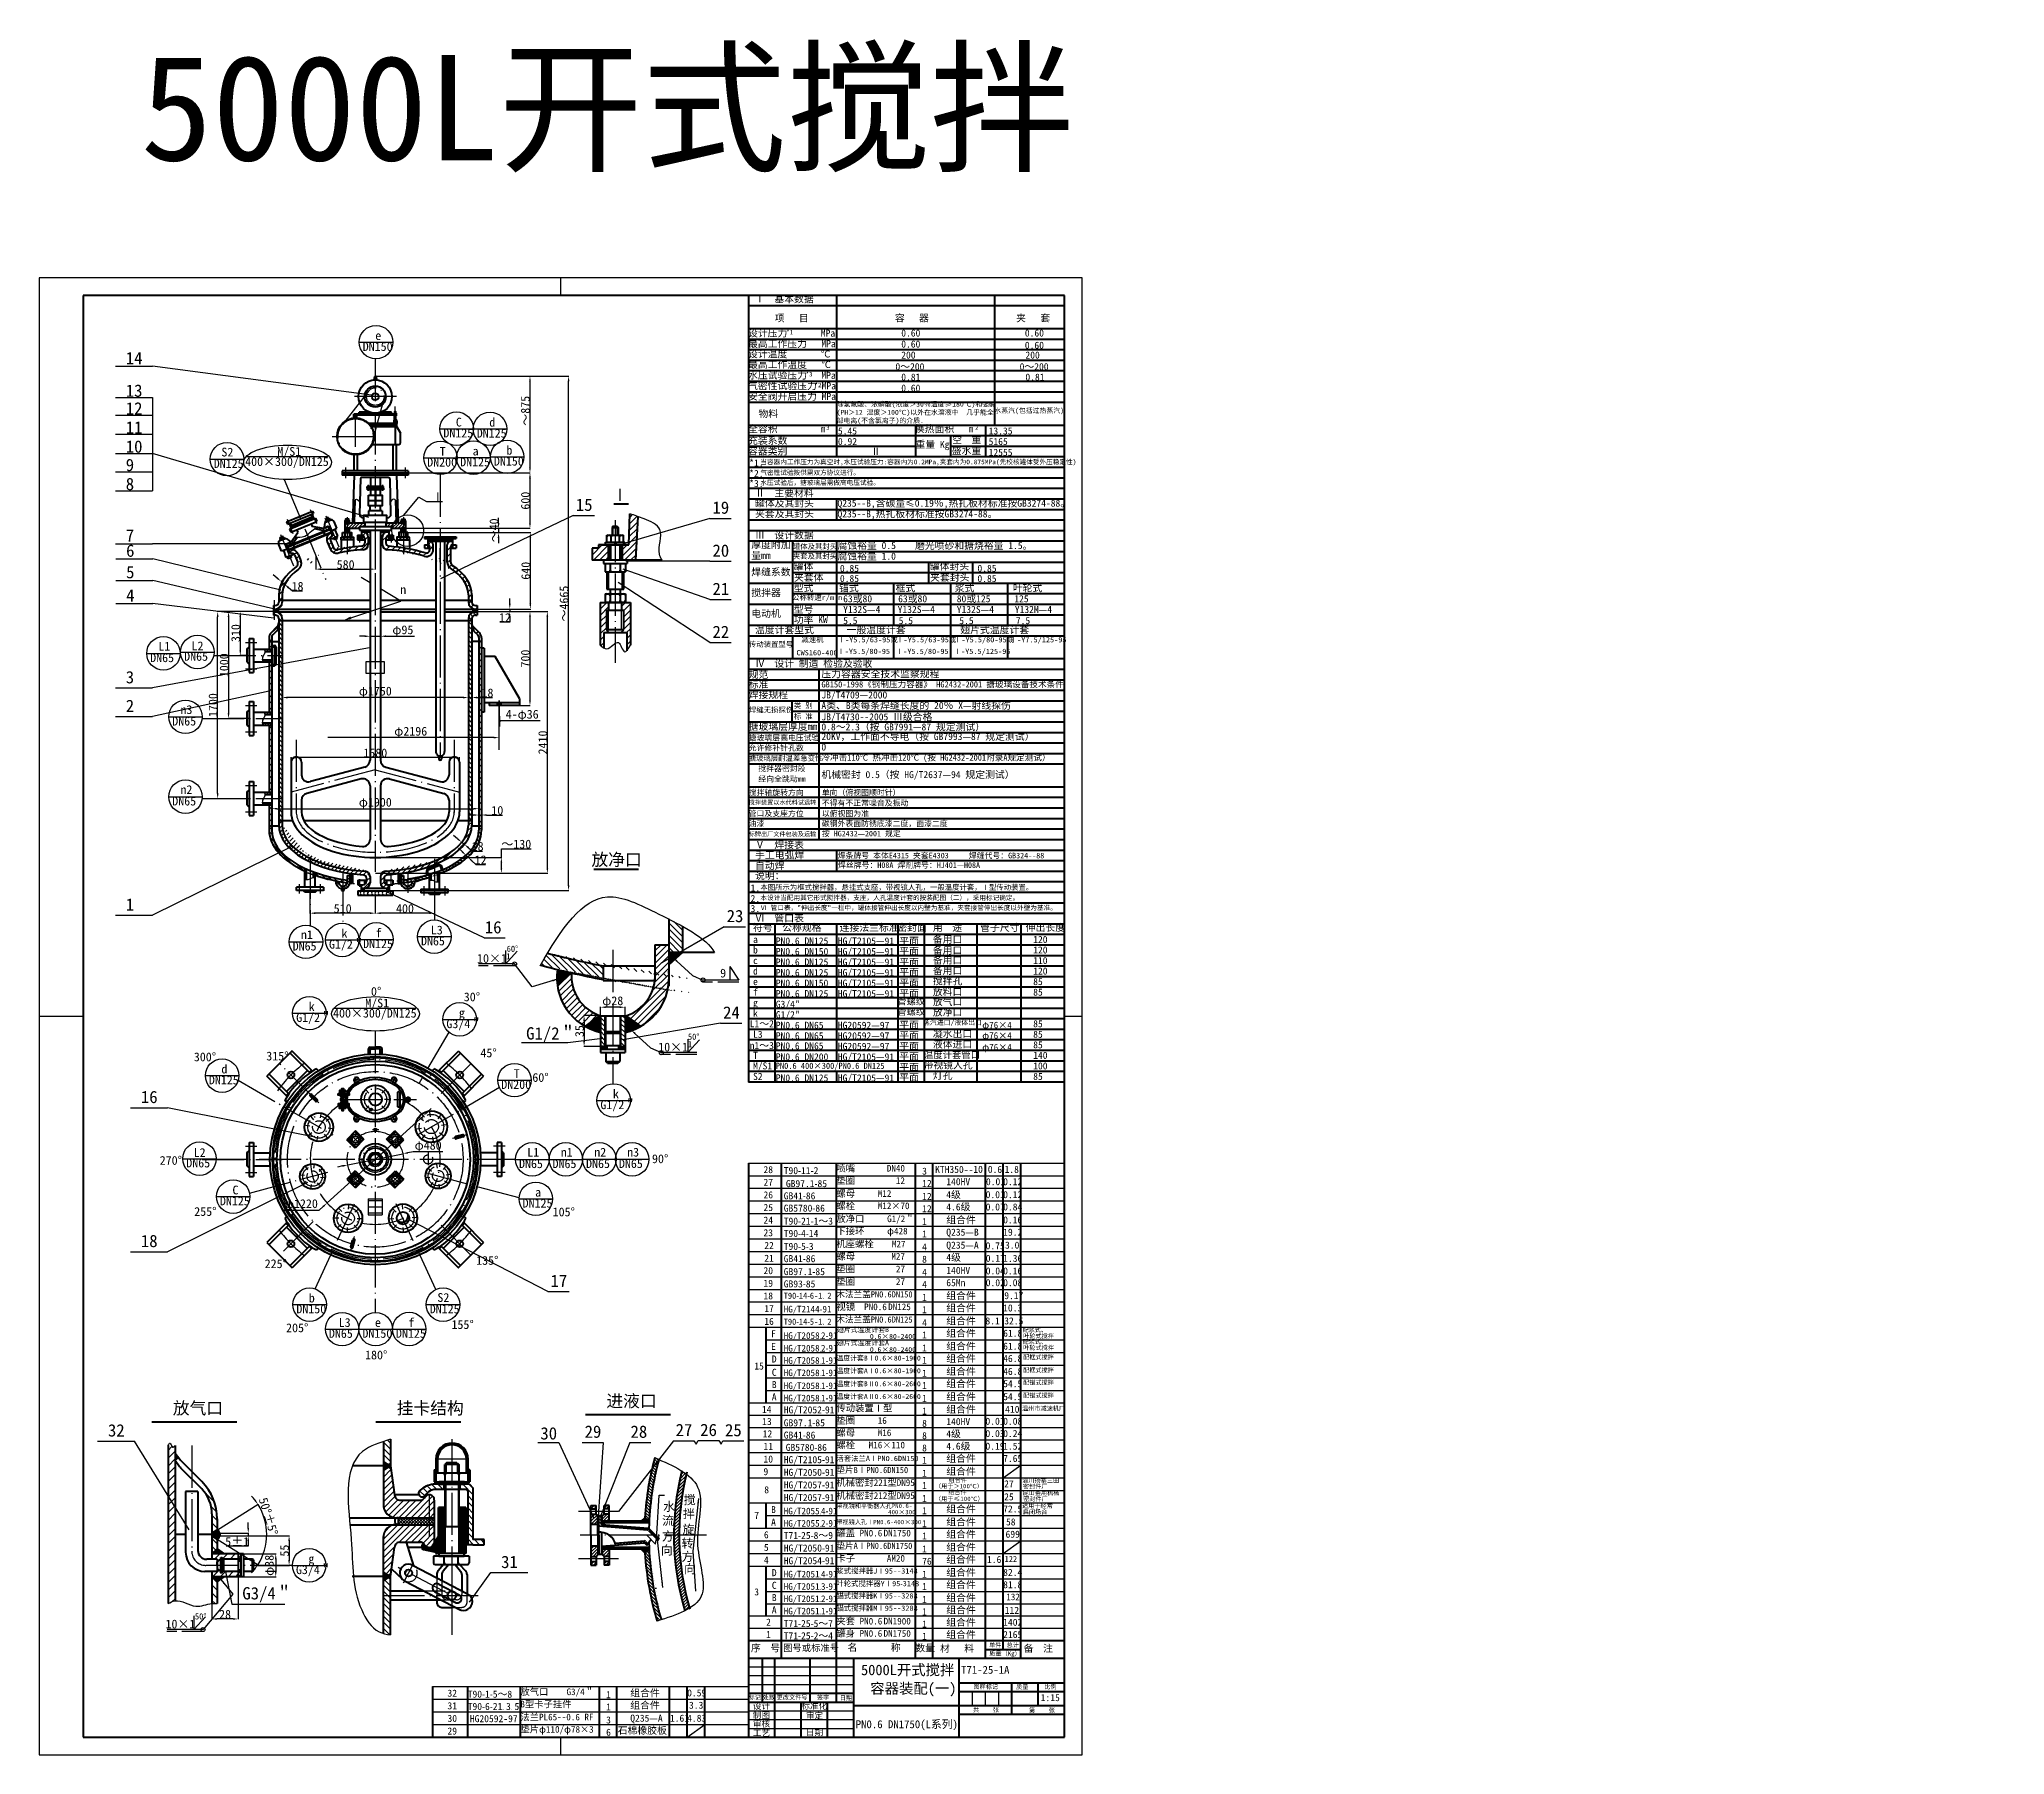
# Model space of a CAD drawing. Extents: x 388 to 3687, y 0 to 977.
# Drawn here: x 2568 to 3687, y 0 to 977 of the extents above; entities outside this region: 4.
import ezdxf

# ---------------------------------------------------------------- set-up
doc = ezdxf.new("R2010")
doc.units = 0
doc.header["$MEASUREMENT"] = 0
doc.linetypes.add('ACAD_ISO02W100', pattern=[15, 12, -3])
doc.linetypes.add('ACAD_ISO04W100', pattern=[30.5, 24, -3, 0.5, -3])
doc.layers.get('0').update_dxf_attribs({"linetype": 'CONTINUOUS'})
doc.layers.get('DEFPOINTS').update_dxf_attribs({"linetype": 'CONTINUOUS'})
doc.layers.add('2', color=6, linetype='ACAD_ISO04W100')
doc.layers.add('3', color=5, linetype='ACAD_ISO02W100')
doc.layers.add('图层1', color=1, linetype='CONTINUOUS', lineweight=50)
doc.styles.get("Standard").update_dxf_attribs({"font": 'SIMFANG.TTF'})
doc.dimstyles.get("Standard").update_dxf_attribs({"dimtxt": 0.18, "dimasz": 0.18, "dimexe": 0.18, "dimexo": 0.0625, "dimgap": 0.09, "dimtad": 0, "dimtih": 1, "dimtoh": 1, "dimdec": 4, "dimzin": 0, "dimdsep": 46, "dimtxsty": 'Standard', "dimcen": 0.09, "dimadec": 0, "dimazin": 0, "dimtfac": 1, "dimtdec": 4, "dimtofl": 0, "dimtmove": 0, "dimatfit": 3, "dimfxl": 0, "dimtolj": 1, "dimtzin": 0, "dimarcsym": 0})
pattern_1 = [(45, (-9.7765, 23.8654), (-2.2097087, 2.2097087), [])]
pattern_2 = [(135, (-9.7765, 23.8654), (-2.2097087, -2.2097087), [])]
pattern_3 = [(45, (8.33727, -2.1499), (-0.44194174, 0.44194174), [])]
pattern_4 = [(135, (8.33727, -2.1499), (-0.44194174, -0.44194174), [])]
pattern_5 = [(135, (8.3373, -2.15), (-1.767767, -1.767767), [])]
pattern_6 = [(45, (0, -29), (-0.44194174, 0.44194174), [])]
pattern_7 = [(135, (0, -29), (-0.8838835, -0.8838835), [])]
pattern_8 = [(45, (0, -29), (-1.3258252, 1.3258252), [])]
pattern_9 = [(135, (0, -29), (-1.3258252, -1.3258252), [])]
pattern_10 = [(45, (-10.48, 10.8554), (-1.767767, 1.767767), [])]
pattern_11 = [(135, (-10.48, 10.8554), (-0.8838835, -0.8838835), [])]
pattern_12 = [(45, (-10.48, 10.8554), (-0.8838835, 0.8838835), [])]
pattern_13 = [(135, (-10.48, 10.8554), (-1.767767, -1.767767), [])]

msp = doc.modelspace()

# ---------------------------------------------------------------- texts
for s, height, p in [('9', 5, (2955.6178, 442.78547)), ('10×1', 5, (2920.34592, 400.66836)), ('50°', 3.5, (2937.28676, 407.3013)), ('1', 3.5, (2937.28676, 403.09057))]:
    msp.add_text(s, height=height).set_placement(p)
at = {"lineweight": 50}
for s, height, p in [('T71-25-1A', 4.5, (3092.84079, 46.2731)), ('制图', 3.5, (2974.25275, 20.94504)), ('设计', 3.5, (2974.25275, 26.13575)), ('标准化', 3.5, (3001.8837, 26.19063)), ('审定', 3.5, (3004.48384, 20.66631)), ('共    张', 2.5, (3099.64904, 24.4985)), ('第    张', 2.5, (3131.50471, 24.30572)), ('工艺', 3.5, (2974.27503, 10.78606)), ('审核', 3.5, (2974.25275, 16.04348)), ('日期', 3.5, (3004.48384, 11.18819)), ('PN0.6 DN1750(L系列)', 4.5, (3032.84079, 15.2731))]:
    msp.add_text(s, height=height, dxfattribs=at).set_placement(p)
at = {"attachment_point": 1}
for s, insert, char_height, width in [('5000L开式搅拌                  ', (2625.57049, 968.04647), 60, 569.028), ('Ⅰ  基本数据', (2975.475, 831.17545), 4, 56.2559), ('项   目', (2986.71319, 820.27967), 4, 56.2559), ('容   器', (3055.13387, 820.27967), 4, 56.2559), ('夹   套', (3124.21564, 820.27967), 4, 56.2559), ('e', (2759.17227, 810.8171), 5, 15.3654), ('设计压力       MPa', (2971.50859, 811.6951), 4, 56.2559), ('最高工作压力   MPa', (2971.50859, 805.6951), 4, 56.2559), ('*1', (2993.29501, 811.50995), 2.5, 2.9778), ('0.60', (3058.76975, 811.77493), 4, 56.2559), ('0.60', (3129.17365, 811.77493), 4, 56.2559), ('14', (2617.06315, 798.98293), 7, 10.6377), ('DN150', (2752.05442, 804.59575), 5, 39.0375), ('设计温度       ℃', (2971.50859, 799.84658), 4, 56.2559), ('200', (3058.76975, 799.22827), 4, 56.2559), ('0.60', (3058.76975, 805.5016), 4, 56.2559), ('0.60', (3129.17365, 804.84125), 4, 56.2559), ('200', (3129.50418, 799.22827), 4, 56.2559), ('水压试验压力   MPa', (2971.50859, 787.6951), 4, 56.2559), ('最高工作温度   ℃', (2971.50859, 793.84658), 4, 56.2559), ('*3', (3004.32694, 787.58862), 2.5, 2.9778), ('0～200', (3055.4644, 792.62477), 4, 56.2559), ('0.81', (3058.76975, 786.68161), 4, 56.2559), ('0～200', (3126.19883, 792.62477), 4, 56.2559), ('0.81', (3129.50418, 786.68161), 4, 56.2559), ('13', (2617.06315, 780.47006), 7, 10.6377), ('气密性试验压力 MPa', (2971.50859, 781.6951), 4, 56.2559), ('安全阀开启压力 MPa', (2971.50859, 775.6951), 4, 56.2559), ('*2', (3009.43931, 781.4067), 2.5, 2.9778), ('0.60', (3058.76975, 780.40828), 4, 56.2559), ('12', (2617.06315, 770.35918), 7, 10.6377), ('C', (2805.07812, 761.53773), 5, 15.3654), ('d', (2824.11428, 761.45481), 5, 15.3654), ('物料', (2977.45821, 765.80074), 4, 56.2559), ('除氢氟酸、浓磷酸(浓度＞30％温度≥180℃)和强碱(PH＞12 温度＞100℃)以外在水溶液中  几乎能全部电离(不含氯离子)的介质.', (3021.97195, 770.68357), 2.8, 92), ('水蒸汽(包括过热蒸汽)', (3111.81684, 767.05544), 2.8, 39.7752), ('11', (2617.06315, 759.49934), 7, 10.6377), ('DN125', (2797.96027, 755.31639), 5, 39.0375), ('DN125', (2816.99644, 755.23346), 5, 39.0375), ('全容积         m', (2971.50859, 757.18145), 4, 56.2559), ('充装系数', (2971.50859, 750.54361), 4, 56.2559), ('3', (3016.03051, 757.18145), 2.5, 2.9778), ('5.45', (3022.7061, 756.01673), 4, 56.2559), ('换热面积   m', (3066.50859, 757.18145), 4, 56.2559), ('空  重', (3087.73355, 750.98976), 4, 56.2559), ('2', (3100.76638, 757.18145), 2.5, 2.9778), ('13.35', (3108.5451, 756.01673), 4, 56.2559), ('10', (2617.06315, 748.6395), 7, 10.6377), ('S2', (2671.54608, 744.4825), 5, 15.3654), ('400×300/DN125', (2685.0674, 739.06106), 5, 80), ('M/S1', (2703.38128, 744.8381), 5, 19.1171), ('T', (2795.88003, 744.92432), 5, 15.3654), ('a', (2814.65398, 745.05854), 5, 15.3654), ('DN150', (2826.76389, 739.29178), 5, 39.0375), ('b', (2833.88173, 745.51313), 5, 15.3654), ('容器类别', (2971.50859, 744.54361), 4, 56.2559), ('0.92', (3022.7061, 750.01267), 4, 56.2559), ('Ⅱ', (3041.48925, 744.38384), 4, 56.2559), ('重量 Kg', (3066.88425, 748.36298), 4, 56.2559), ('盛水重', (3087.54573, 744.79806), 4, 56.2559), ('5165', (3108.5451, 750.01267), 4, 56.2559), ('12555', (3108.5451, 743.82097), 4, 56.2559), ('9', (2617.06315, 738.15413), 7, 10.6377), ('DN125', (2667.19147, 737.95446), 5, 39.0375), ('DN200', (2788.76219, 738.70297), 5, 39.0375), ('DN125', (2807.53614, 738.83719), 5, 39.0375), ('*1.', (2972.16809, 737.84265), 4, 7.0321), ('*2.', (2972.16809, 731.81478), 4, 7.0321), ('气密性试验按供需双方协议进行。', (2978.52745, 731.64376), 2.7, 200), ('当容器内工作压力为真空时,水压试验压力:容器内为0.2MPa,夹套内为0.875MPa(先校核罐体受外压稳定性)', (2978.52745, 737.72678), 2.7, 200), ('8', (2617.06315, 727.2943), 7, 10.6377), ('*3.', (2972.16809, 726.1084), 4, 7.0321), ('Ⅱ  主要材料', (2975.475, 720.59403), 4, 56.2559), ('水压试验后，搪玻璃层需做高电压试验。', (2978.52745, 725.94093), 2.7, 200), ('15', (2873.41183, 715.47822), 7, 10.6377), ('19', (2951.2413, 713.85974), 7, 10.6377), ('罐体及其封头', (2975.475, 714.86893), 4, 56.2559), ('夹套及其封头', (2975.475, 708.89492), 4, 56.2559), ('Q235--B,含碳量≤0.19％,热扎板材标准按GB3274-88。', (3022.44697, 714.86893), 4, 180), ('Q235--B,热扎板材标准按GB3274-88。', (3022.44697, 708.77047), 4, 180), ('7', (2617.06315, 697.94624), 7, 10.6377), ('Ⅲ  设计数据', (2975.475, 696.62798), 4, 56.2559), ('6', (2617.27042, 689.33973), 7, 10.6377), ('20', (2951.2413, 689.3842), 7, 10.6377), ('厚度附加', (2973.34912, 691.16737), 4, 56.2559), ('量mm', (2973.34912, 685.10001), 4, 56.2559), ('罐体及其封头', (2997.03755, 689.77285), 3, 56.2559), ('夹套及其封头', (2997.03755, 684.1948), 3, 56.2559), ('腐蚀裕量 0.5    磨光喷砂和搪烧裕量 1.5。', (3022.44697, 690.76885), 4, 180), ('腐蚀裕量 1.0    ', (3022.44697, 684.68723), 4, 180), ('5', (2617.27042, 677.09481), 7, 10.6377), ('焊缝系数', (2973.34912, 675.69561), 4, 56.2559), ('罐体', (2997.547, 678.94947), 4, 56.2559), ('夹套体', (2997.7021, 672.59669), 4, 56.2559), ('0.85', (3023.84168, 677.79022), 4, 56.2559), ('0.85', (3023.84168, 671.99396), 4, 56.2559), ('罐体封头', (3075.047, 678.94947), 4, 56.2559), ('夹套封头', (3075.2021, 672.59669), 4, 56.2559), ('0.85', (3102.17633, 677.79022), 4, 56.2559), ('0.85', (3102.17633, 671.99396), 4, 56.2559), ('4', (2617.27042, 663.82949), 7, 10.6377), ('21', (2951.2413, 667.56906), 7, 10.6377), ('搅拌器', (2973.34912, 663.86427), 4, 56.2559), ('公称转速r/min', (2996.61631, 660.66586), 3, 56.2559), ('型式', (2997.547, 666.5538), 4, 56.2559), ('锚式', (3023.36843, 666.5538), 4, 56.2559), ('63或80', (3025.68946, 660.46774), 4, 56.2559), ('框式', (3055.57268, 666.5538), 4, 56.2559), ('63或80', (3057.02332, 660.46774), 4, 56.2559), ('浆式', (3089.22757, 666.5538), 4, 56.2559), ('80或125', (3090.38808, 660.46774), 4, 56.2559), ('叶轮式', (3122.3022, 666.5538), 4, 56.2559), ('电动机', (2973.34912, 652.03293), 4, 56.2559), ('型号', (2997.547, 654.46802), 4, 56.2559), ('Y132S—4', (3025.68946, 654.38167), 4, 56.2559), ('Y132S—4', (3056.73319, 654.38167), 4, 56.2559), ('Y132S—4', (3090.38808, 654.38167), 4, 56.2559), ('125', (3123.17258, 660.46774), 4, 56.2559), ('Y132M—4', (3123.46272, 654.38167), 4, 56.2559), ('22', (2951.2413, 643.09352), 7, 10.6377), ('温度计套型式', (2975.475, 642.72278), 4, 56.2559), ('功率 KW', (2997.547, 648.58008), 4, 56.2559), ('5.5', (3025.68946, 648.00579), 4, 56.2559), ('一般温度计套', (3027.69811, 642.72278), 4, 56.2559), ('5.5', (3057.31346, 648.00579), 4, 56.2559), ('5.5', (3091.83872, 648.00579), 4, 56.2559), ('翅片式温度计套', (3092.39674, 642.72278), 4, 56.2559), ('7.5', (3124.04297, 648.00579), 4, 56.2559), ('DN65', (2630.97487, 627.3711), 5, 39.0375), ('L1', (2635.6365, 633.89914), 5, 15.3654), ('DN65', (2650.32462, 628.13204), 5, 39.0375), ('L2', (2654.52868, 634.11084), 5, 15.3654), ('传动装置型号', (2971.99347, 634.02839), 3, 56.2559), ('CWS160-400', (2999.08726, 629.21553), 3, 56.2559), ('减速机', (3001.88444, 636.72443), 3, 56.2559), ('Ⅰ-Y5.5/80-95', (3022.38097, 629.99889), 3, 56.2559), ('Ⅰ-Y5.5/63-95或', (3022.57067, 636.63114), 3, 56.2559), ('Ⅰ-Y5.5/80-95', (3055.71007, 629.99889), 3, 56.2559), ('Ⅰ-Y5.5/63-95或', (3055.89977, 636.63114), 3, 56.2559), ('Ⅰ-Y5.5/125-95', (3088.63763, 629.99889), 3, 56.2559), ('Ⅰ-Y5.5/80-95或', (3088.82734, 636.63114), 3, 56.2559), ('Ⅰ-Y7.5/125-95', (3120.55022, 636.63114), 3, 56.2559), ('3', (2617.06315, 617.28972), 7, 10.6377), ('规范', (2971.87072, 617.28083), 4, 90), ('Ⅳ  设计 制造 检验及验收', (2975.475, 623.62433), 4, 90), ('压力容器安全技术监察规程', (3013.29469, 617.62288), 4, 180), ('标准', (2971.87072, 611.62311), 4, 90), ('焊接规程', (2971.87072, 605.79396), 4, 90), ('GB150-1998《钢制压力容器》 HG2432-2001 搪玻璃设备技术条件', (3013.29469, 611.44563), 3.5, 200), ('JB/T4709—2000', (3013.29469, 605.66292), 4, 180), ('2', (2617.06315, 600.96317), 7, 10.6377), ('n3', (2648.2059, 597.80006), 5, 15.3654), ('焊缝无损探伤', (2972.04236, 596.70732), 3, 56.2559), ('标 准', (2997.61562, 592.9355), 3, 56.2559), ('类 别', (2997.61562, 599.10756), 3, 56.2559), ('A类、B类每条焊缝长度的 20％ X—射线探伤', (3013.29469, 599.68294), 4, 180), ('JB/T4730--2005 Ⅲ级合格', (3013.29469, 593.20463), 4, 180), ('DN65', (2643.54427, 591.27202), 5, 39.0375), ('搪玻璃层厚度mm', (2971.87072, 587.7032), 4, 90), ('20KV，工作面不导电（按 GB7993—87 规定测试）', (3013.29469, 581.99217), 4, 180), ('0.8～2.3（按 GB7991—87 规定测试）', (3013.29469, 587.47381), 4, 180), ('搪玻璃层高电压试验', (2971.87072, 580.87738), 3.2, 56.2559), ('允许修补针孔数', (2971.87072, 575.14656), 3.2, 56.2559), ('0', (3013.29469, 576.01219), 4, 180), ('搪玻璃层耐温差急变性', (2971.87072, 569.16659), 3, 56.2559), ('搅拌器密封段', (2977.35832, 563.43577), 3.2, 56.2559), ('机械密封 0.5（按 HG/T2637—94 规定测试）', (3013.29469, 560.31475), 4, 180), ('冷冲击110℃ 热冲击120℃ (按 HG2432-2001附录A规定测试）', (3013.29469, 569.78305), 3.5, 180), ('n2', (2648.2059, 552.26072), 5, 15.3654), ('搅拌轴旋转方向', (2971.87072, 549.73166), 3.2, 56.2559), ('经向全跳动mm', (2977.35832, 557.45579), 3.2, 56.2559), ('单向（俯视图顺时针）', (3013.52669, 549.73166), 3.2, 56.2559), ('DN65', (2643.54427, 545.73268), 5, 39.0375), ('搅拌装置以水代料试运转', (2971.87072, 543.75169), 2.5, 56.2559), ('管口及支座方位', (2971.87072, 537.7717), 3.2, 56.2559), ('不得有不正常噪音及振动', (3013.52669, 543.75169), 3.2, 56.2559), ('以俯视图为准', (3013.52669, 537.7717), 3.2, 56.2559), ('油漆', (2971.87072, 532.0409), 3.2, 56.2559), ('碳钢外表面防锈底漆二度，面漆二度', (3013.52669, 532.0409), 3.2, 90), ('按 HG2432—2001 规定', (3013.52669, 526.31008), 3.2, 56.2559), ('标牌出厂文件包装及运输', (2971.87072, 525.7039), 2.5, 56.2559), ('手工电弧焊', (2975.475, 514.50672), 4, 90), ('Ⅴ  焊接表', (2975.475, 520.37379), 4, 90), ('自动焊', (2975.475, 508.43012), 4, 90), ('焊条牌号 本体E4315 夹套E4303     焊缝代号：GB324--88', (3022.54664, 513.81106), 3.2, 180), ('焊丝牌号：H08A 焊剂牌号：HJ401—H08A', (3022.7564, 508.36307), 3.2, 90), ('1.', (2972.9328, 495.76281), 4, 7.0321), ('说明：', (2975.475, 502.77258), 4, 90), ('本图所示为框式搅拌器，悬挂式支座，带视镜人孔，一般温度计套，Ⅰ型传动装置。', (2978.52745, 495.64694), 3, 200), ('1', (2617.06315, 487.82202), 7, 10.6377), ('3.', (2972.9328, 484.02856), 4, 7.0321), ('2.', (2972.9328, 489.73495), 4, 7.0321), ('本设计当配用其它形式搅拌器，支座，人孔温度计套的按装配图（二），采用标记确定。', (2978.52745, 489.56392), 2.7, 200), ('Ⅵ 管口表，"伸出长度"一栏中，罐体接管伸出长度以内壁为基准，夹套接管伸出长度以外壁为基准。', (2978.52745, 483.86109), 2.7, 200), ('k', (2739.93284, 470.40044), 5, 15.3654), ('f', (2759.36628, 470.72479), 5, 15.3654), ('L3', (2790.82185, 472.28817), 5, 15.3654), ('16', (2821.57225, 474.89433), 7, 10.6377), ('23', (2959.33449, 481.29787), 7, 10.6377), ('符号', (2974.34736, 473.19487), 4, 90), ('Ⅵ  管口表', (2975.475, 478.54529), 4, 90), ('公称规格', (2990.97994, 473.19487), 4, 90), ('连接法兰标准', (3023.68125, 473.19487), 4, 90), ('密封面', (3056.51267, 473.19487), 4, 90), ('用  途', (3076.78834, 473.19487), 4, 90), ('管子尺寸', (3103.69972, 473.19487), 4, 90), ('伸出长度', (3129.67862, 473.19487), 4, 90), ('DN65', (2712.14732, 463.142), 5, 39.0375), ('n1', (2716.80896, 469.67004), 5, 15.3654), ('G1/2＂', (2732.815, 464.17909), 5, 39.0375), ('DN125', (2752.24843, 464.50344), 5, 39.0375), ('DN65', (2785.23913, 466.06683), 5, 39.0375), ('60°', (2834.06282, 460.88606), 3.5, 10.6377), ('a', (2974.34736, 466.43644), 4, 90), ('b', (2974.34736, 460.43644), 4, 90), ('PN0.6 DN125', (2987.31513, 465.59163), 4, 90), ('PN0.6 DN150', (2987.31513, 459.59163), 4, 90), ('HG/T2105—91', (3022.64653, 465.59163), 4, 90), ('HG/T2105—91', (3022.64653, 459.59163), 4, 90), ('平面', (3057.64653, 465.59163), 4, 90), ('平面', (3057.64653, 459.78686), 4, 90), ('备用口', (3076.78834, 466.43644), 4, 90), ('备用口', (3076.78834, 460.2412), 4, 90), ('120', (3133.9298, 466.43644), 4, 90), ('120', (3133.9298, 460.43644), 4, 90), ('10×1', (2817.15307, 456.13592), 5, 21.1015), ('1', (2833.80743, 456.54774), 3.5, 10.6377), ('d', (2974.34736, 448.43644), 4, 90), ('c', (2974.34736, 454.43644), 4, 90), ('PN0.6 DN125', (2987.31513, 453.59163), 4, 90), ('HG/T2105—91', (3022.64653, 453.59163), 4, 90), ('HG/T2105—91', (3022.64653, 447.59163), 4, 90), ('平面', (3057.64653, 453.59163), 4, 90), ('平面', (3057.64653, 447.78686), 4, 90), ('备用口', (3076.78834, 454.60917), 4, 90), ('备用口', (3076.78834, 448.69554), 4, 90), ('110', (3133.9298, 454.43644), 4, 90), ('120', (3133.9298, 448.43644), 4, 90), ('0°', (2756.73416, 437.34496), 5, 16.8651), ('e', (2974.34736, 442.43644), 4, 90), ('f', (2974.34736, 436.43644), 4, 90), ('PN0.6 DN125', (2987.31513, 447.59163), 4, 90), ('PN0.6 DN150', (2987.31513, 441.59163), 4, 90), ('HG/T2105—91', (3022.64653, 441.59163), 4, 90), ('平面', (3057.64653, 441.78686), 4, 90), ('放料口', (3076.78834, 436.58669), 4, 90), ('搅拌孔', (3076.78834, 442.78192), 4, 90), ('85', (3133.9298, 442.43644), 4, 90), ('k', (2721.23125, 428.69436), 5, 15.3654), ('M/S1', (2753.45051, 430.73665), 5, 19.1171), ('30°', (2809.58868, 434.22407), 5, 16.8651), ('24', (2957.27767, 426.33762), 7, 10.6377), ('g', (2974.34736, 430.43644), 4, 90), ('G3/4"', (2987.31513, 429.59163), 4, 90), ('PN0.6 DN125', (2987.31513, 435.59163), 4, 90), ('HG/T2105—91', (3022.64653, 435.59163), 4, 90), ('管螺纹', (3056.47548, 431.10849), 3.8, 90), ('管螺纹', (3056.47548, 425.19487), 3.8, 90), ('平面', (3057.64653, 435.78686), 4, 90), ('放气口', (3076.78834, 430.95466), 4, 90), ('放净口', (3076.78834, 425.04103), 4, 90), ('85', (3133.9298, 436.43644), 4, 90), ('G1/2＂', (2714.11341, 422.47301), 5, 39.0375), ('400×300/DN125', (2735.13662, 424.9596), 5, 80), ('G3/4＂', (2799.68776, 418.92929), 5, 39.0375), ('g', (2806.80561, 425.15064), 5, 15.3654), ('G1/2＂', (2845.11048, 414.45446), 7, 90), ('L1～2', (2972.46692, 418.43644), 4, 90), ('k', (2974.34736, 424.43644), 4, 90), ('G1/2"', (2987.31513, 423.59163), 4, 90), ('PN0.6 DN65', (2987.31513, 417.59163), 4, 90), ('HG20592—97', (3022.64653, 417.59163), 4, 90), ('平面', (3057.64653, 417.78686), 4, 90), ('蒸汽进口/液体出口', (3071.15018, 418.5642), 2.8, 90), (' φ76×4', (3102.31513, 417.59163), 3.8, 90), ('85', (3133.9298, 418.43644), 4, 90), ('n1～3', (2972.46692, 406.04598), 4, 90), ('L3', (2974.34736, 412.43644), 4, 90), ('PN0.6 DN65', (2987.31513, 411.59163), 4, 90), ('PN0.6 DN65', (2987.31513, 405.85075), 4, 90), ('HG20592—97', (3022.64653, 411.59163), 4, 90), ('HG20592—97', (3022.64653, 405.59163), 4, 90), ('平面', (3057.64653, 411.78686), 4, 90), ('平面', (3057.64653, 405.78686), 4, 90), ('凝水出口', (3076.78834, 412.65057), 4, 90), ('液体进口', (3076.78834, 406.73694), 4, 90), (' φ76×4', (3102.31513, 411.59163), 3.8, 90), (' φ76×4', (3102.31513, 404.95189), 3.8, 90), ('85', (3133.9298, 412.43644), 4, 90), ('85', (3133.9298, 406.43644), 4, 90), ('300°', (2655.83082, 400.05076), 5, 39.0375), ('d', (2671.51878, 393.13381), 5, 15.3654), ('315°', (2697.10932, 400.53586), 5, 19.1171), ('45°', (2819.06908, 402.32792), 5, 16.8651), ('T', (2974.34736, 400.43644), 4, 90), ('M/S1', (2974.34736, 394.43644), 4, 90), ('PN0.6 400×300/PN0.6 DN125', (2987.31513, 394.24121), 3.5, 90), ('PN0.6 DN200', (2987.31513, 399.59163), 4, 90), ('HG/T2105—91', (3022.64653, 399.59163), 4, 90), ('平面', (3057.64653, 399.78686), 4, 90), ('平面', (3057.64653, 393.78686), 4, 90), ('带视镜人孔', (3071.4321, 394.90968), 4, 90), ('温度计套管口', (3071.71399, 400.54171), 3.8, 90), ('140', (3133.9298, 400.43644), 4, 90), ('100', (3133.9298, 394.43644), 4, 90), ('DN125', (2664.40093, 386.91246), 5, 39.0375), ('DN200', (2830.94691, 384.32363), 5, 39.0375), ('T', (2838.06475, 390.54497), 5, 15.3654), ('60°', (2848.64721, 388.33137), 5, 16.8651), ('S2', (2974.34736, 388.43644), 4, 90), ('PN0.6 DN125', (2987.31513, 387.59163), 4, 90), ('HG/T2105—91', (3022.64653, 387.59163), 4, 90), ('平面', (3057.64653, 387.78686), 4, 90), ('灯孔', (3076.78834, 388.99605), 4, 90), ('85', (3133.9298, 388.43644), 4, 90), ('16', (2625.67899, 378.24144), 7, 10.6377), ('G1/2＂', (2887.40797, 372.79758), 5, 39.0375), ('k', (2894.52582, 379.01893), 5, 15.3654), ('270°', (2636.40564, 341.11095), 5, 80), ('DN65', (2651.53175, 339.61509), 5, 39.0375), ('L2', (2655.73582, 345.59388), 5, 15.3654), ('DN65', (2841.0611, 339.23841), 5, 39.0375), ('L1', (2845.72274, 345.76644), 5, 15.3654), ('DN65', (2860.15704, 339.23841), 5, 39.0375), ('n1', (2864.81867, 345.76644), 5, 15.3654), ('DN65', (2879.2529, 339.27627), 5, 39.0375), ('n2', (2883.91453, 345.80431), 5, 15.3654), ('DN65', (2897.96285, 339.27627), 5, 39.0375), ('n3', (2902.62448, 345.80431), 5, 15.3654), ('90°', (2916.79614, 342.03), 5, 16.8651), ('喷嘴       DN40', (3021.82242, 336.0324), 3.8, 60), ('28', (2980.29834, 335.35792), 4, 10.2875), ('27', (2980.29834, 328.16749), 4, 10.2875), ('T90\\fTahoma|b0|i0|c0|p32;-\\f仿宋_GB2312|b0|i0|c134|p49;11\\fTahoma|b0|i0|c0|p32;-\\f仿宋_GB2312|b0|i0|c134|p49;2', (2991.83539, 334.80313), 4, 45), ('GB97.1\\fTahoma|b0|i0|c0|p32;-\\f仿宋_GB2312|b0|i0|c134|p49;85', (2993.06134, 327.39503), 4, 45), ('垫圈         12', (3021.82242, 329.0324), 3.8, 60), ('3', (3070.66921, 334.49724), 4, 10), ('12', (3070.66921, 327.49724), 4, 10), ('KTH350--10', (3078.0567, 335.49947), 4, 45), ('140HV', (3084.41914, 328.49947), 4, 22.7091), ('0.01', (3107.00907, 328.49947), 4, 22.7091), ('0.6', (3108.0695, 335.49947), 4, 22.7091), ('0.12', (3116.81786, 328.49947), 4, 22.7091), ('1.8', (3117.61317, 335.49947), 4, 22.7091), ('DN125', (2670.71411, 318.02808), 5, 39.0375), ('C', (2677.83196, 324.24942), 5, 15.3654), ('DN125', (2843.10091, 316.75492), 5, 39.0375), ('a', (2850.21876, 322.97627), 5, 15.3654), ('26', (2980.29834, 320.97706), 4, 10.2875), ('25', (2980.29834, 313.78663), 4, 10.2875), ('GB41\\fTahoma|b0|i0|c0|p32;-\\f仿宋_GB2312|b0|i0|c134|p49;86', (2991.83539, 320.42227), 4, 45), ('GB5780\\fTahoma|b0|i0|c0|p32;-\\f仿宋_GB2312|b0|i0|c134|p49;86', (2991.83539, 313.42227), 4, 45), ('螺母     M12', (3021.82242, 321.65154), 3.8, 60), ('螺栓     M12×70', (3021.82242, 314.65154), 3.8, 60), ('12', (3070.66921, 320.11638), 4, 10), ('4级', (3084.41914, 321.11861), 4, 22.7091), ('4.6级', (3084.41914, 314.11861), 4, 22.7091), ('0.01', (3106.84394, 321.11861), 4, 22.7091), ('0.07', (3106.84394, 314.10594), 4, 22.7091), ('0.12', (3116.81786, 321.11861), 4, 22.7091), ('0.84', (3116.81786, 314.11861), 4, 22.7091), ('255°', (2656.07364, 312.00488), 5, 39.0375), ('105°', (2860.21901, 311.76684), 5, 19.1171), ('24', (2980.29834, 306.5962), 4, 10.2875), ('T90\\fTahoma|b0|i0|c0|p32;-\\f仿宋_GB2312|b0|i0|c134|p49;21\\fTahoma|b0|i0|c0|p32;-\\f仿宋_GB2312|b0|i0|c134|p49;1～3', (2991.83539, 306.04141), 4, 45), ('放净口     G1/2＂', (3021.82242, 307.27068), 3.8, 60), ('12', (3070.66921, 313.11638), 4, 10), ('1', (3070.66921, 305.73552), 4, 10), ('组合件', (3084.41914, 306.73775), 4, 22.7091), ('0.16', (3116.81786, 306.73775), 4, 22.7091), ('18', (2625.67899, 296.22118), 7, 10.6377), ('23', (2980.29834, 299.40577), 4, 10.2875), ('22', (2980.7542, 292.17687), 4, 10.2875), ('T90\\fTahoma|b0|i0|c0|p32;-\\f仿宋_GB2312|b0|i0|c134|p49;4\\fTahoma|b0|i0|c0|p32;-\\f仿宋_GB2312|b0|i0|c134|p49;14', (2991.83539, 299.04141), 4, 45), ('T90\\fTahoma|b0|i0|c0|p32;-\\f仿宋_GB2312|b0|i0|c134|p49;5\\fTahoma|b0|i0|c0|p32;-\\f仿宋_GB2312|b0|i0|c134|p49;3', (2991.83539, 291.66055), 4, 45), ('机座螺栓    M27', (3021.82242, 292.88982), 3.8, 60), ('下接环     φ428', (3021.82242, 300.27068), 3.8, 60), ('4', (3070.66921, 291.35466), 4, 10), ('1', (3070.66921, 298.73552), 4, 10), ('Q235—B', (3084.41914, 299.73775), 4, 22.7091), ('Q235—A', (3084.41914, 292.35689), 4, 22.7091), ('0.75', (3106.84394, 292.00077), 4, 22.7091), ('19.2', (3116.81786, 299.73775), 4, 22.7091), ('3.0', (3117.88618, 292.35689), 4, 22.7091), ('225°', (2696.19769, 282.2751), 5, 19.1171), ('135°', (2816.6362, 284.14759), 5, 19.1171), ('21', (2980.7542, 284.89761), 4, 10.2875), ('GB41\\fTahoma|b0|i0|c0|p32;-\\f仿宋_GB2312|b0|i0|c134|p49;86', (2991.83539, 284.66055), 4, 45), ('螺母        M27', (3021.82242, 285.88982), 3.8, 60), ('8', (3070.66921, 284.35466), 4, 10), ('4级', (3084.41914, 285.35689), 4, 22.7091), ('0.17', (3106.89784, 284.84893), 4, 22.7091), ('1.36', (3116.81786, 284.84893), 4, 22.7091), ('17', (2859.00253, 273.47593), 7, 10.6377), ('20', (2980.29834, 277.83448), 4, 10.2875), ('19', (2980.29834, 270.64405), 4, 10.2875), ('GB97.1\\fTahoma|b0|i0|c0|p32;-\\f仿宋_GB2312|b0|i0|c134|p49;85', (2991.83539, 277.27969), 4, 45), ('GB93\\fTahoma|b0|i0|c0|p32;-\\f仿宋_GB2312|b0|i0|c134|p49;85', (2991.83539, 270.27969), 4, 45), ('垫圈         27', (3021.82242, 278.69939), 3.8, 60), ('垫圈         27', (3021.82242, 271.50896), 3.8, 60), ('4', (3070.66921, 276.9738), 4, 10), ('4', (3070.66921, 269.9738), 4, 10), ('65Mn', (3084.41914, 270.97603), 4, 22.7091), ('140HV', (3084.41914, 277.97603), 4, 22.7091), ('0.04', (3106.89784, 277.6838), 4, 22.7091), ('0.02', (3106.89784, 270.97603), 4, 22.7091), ('0.16', (3116.81786, 277.6838), 4, 22.7091), ('0.08', (3116.81786, 270.97603), 4, 22.7091), ('b', (2721.35541, 262.74551), 5, 15.3654), ('S2', (2794.57467, 263.0522), 5, 15.3654), ('18', (2980.29834, 263.45362), 4, 10.2875), ('T90\\fTahoma|b0|i0|c0|p32;-\\f仿宋_GB2312|b0|i0|c134|p49;14\\fTahoma|b0|i0|c0|p32;-\\f仿宋_GB2312|b0|i0|c134|p49;6-1\\H2;、\\H3.5;2', (2991.83539, 263.30558), 3.5, 45), ('木法兰盖PN0.6DN150', (3021.82242, 264.07749), 3.5, 60), ('视镜  PN0.6\\H0.95; \\H3.8;DN125', (3021.82242, 257.1281), 3.8, 60), ('1', (3070.66921, 262.59294), 4, 10), ('组合件', (3084.41914, 263.59517), 4, 22.7091), ('9.17', (3117.42833, 263.59517), 4, 22.7091), ('DN150', (2714.23756, 256.52417), 5, 39.0375), ('L3', (2738.36063, 248.78969), 5, 15.3654), ('e', (2758.99169, 248.78969), 5, 15.3654), ('f', (2778.08755, 248.82755), 5, 15.3654), ('DN125', (2790.22007, 256.52417), 5, 39.0375), ('155°', (2802.57722, 247.63402), 5, 19.1171), ('17', (2980.7542, 256.22472), 4, 10.2875), ('16', (2980.7542, 248.94546), 4, 10.2875), ('T90\\fTahoma|b0|i0|c0|p32;-\\f仿宋_GB2312|b0|i0|c134|p49;14\\fTahoma|b0|i0|c0|p32;-\\f仿宋_GB2312|b0|i0|c134|p49;5-1\\H2;、\\H3.5;2', (2991.83539, 248.51798), 3.5, 45), ('HG\\H3;/\\H3.8;T2144\\fTahoma|b0|i0|c0|p32;-\\f仿宋_GB2312|b0|i0|c134|p49;91', (2991.83539, 255.82344), 3.8, 45), ('木法兰盖PN0.6DN125', (3021.82242, 249.74724), 3.5, 60), ('4', (3070.66921, 248.21208), 4, 10), ('1', (3070.66921, 255.59294), 4, 10), ('组合件', (3084.41914, 256.59517), 4, 22.7091), ('组合件', (3084.41914, 249.21431), 4, 22.7091), ('8.1', (3106.74526, 249.21431), 4, 22.7091), ('10.3', (3116.81786, 256.59517), 4, 22.7091), ('32.5', (3117.42833, 249.21431), 4, 22.7091), ('205°', (2708.38213, 245.76153), 5, 19.1171), ('DN65', (2732.77791, 242.56834), 5, 39.0375), ('DN150', (2751.87385, 242.56834), 5, 39.0375), ('DN125', (2770.96971, 242.6062), 5, 39.0375), ('F', (2984.64137, 241.88233), 4, 10.2875), ('HG\\H3;/\\H3.8;T2058\\fTahoma|b0|i0|c0|p32;\\H2;.\\f仿宋_GB2312|b0|i0|c134|p49;\\H3.8;2\\fTahoma|b0|i0|c0|p32;-\\f仿宋_GB2312|b0|i0|c134|p49;91', (2991.83539, 240.75626), 3.8, 45), ('翅片式温度计套B', (3022.12766, 243.59838), 2.8, 60), ('翅片式温度计套A', (3022.12766, 236.12835), 2.8, 60), ('0.6×80-2400', (3040.89935, 239.78714), 2.8, 60), ('1', (3070.66921, 241.21208), 4, 10), ('组合件', (3084.41914, 242.21431), 4, 22.7091), ('组合件', (3084.41914, 234.83345), 4, 22.7091), ('61.8', (3116.81786, 242.21431), 4, 22.7091), ('配浆式、', (3127.8357, 243.35546), 2.5, 80), ('配浆式、', (3127.8357, 236.64769), 2.5, 80), ('叶轮式搅拌', (3128.24616, 239.91123), 2.5, 80), ('180°', (2753.37083, 230.31348), 5, 19.1171), ('E', (2984.64137, 234.6919), 4, 10.2875), ('D', (2985.05582, 227.5133), 4, 10.2875), ('HG\\H3;/\\H3.8;T2058\\fTahoma|b0|i0|c0|p32;\\H2;.\\f仿宋_GB2312|b0|i0|c134|p49;\\H3.8;2\\fTahoma|b0|i0|c0|p32;-\\f仿宋_GB2312|b0|i0|c134|p49;91', (2991.83539, 233.56583), 3.8, 45), ('HG\\H3;/\\H3.8;T2058\\fTahoma|b0|i0|c0|p32;\\H2;.\\f仿宋_GB2312|b0|i0|c134|p49;\\H3.8;1\\fTahoma|b0|i0|c0|p32;-\\f仿宋_GB2312|b0|i0|c134|p49;91', (2991.83539, 226.56583), 3.8, 45), ('温度计套BⅠ0.6×80-1900', (3021.82242, 227.43873), 2.8, 60), ('0.6×80-2400', (3040.89935, 232.31712), 2.8, 60), ('1', (3070.66921, 233.83122), 4, 10), ('1', (3070.66921, 226.83122), 4, 10), ('组合件', (3084.41914, 227.83345), 4, 22.7091), ('46.8', (3116.81786, 227.83345), 4, 22.7091), ('61.8', (3116.81786, 234.83345), 4, 22.7091), ('配框式搅拌', (3128.19596, 227.83345), 2.5, 80), ('叶轮式搅拌', (3128.24616, 233.20346), 2.5, 80), ('15', (2975.05582, 223.49977), 4, 10.2875), ('C', (2985.05582, 219.93018), 4, 10.2875), ('B', (2985.05582, 212.93018), 4, 10.2875), ('HG\\H3;/\\H3.8;T2058\\fTahoma|b0|i0|c0|p32;\\H2;.\\f仿宋_GB2312|b0|i0|c134|p49;\\H3.8;1\\fTahoma|b0|i0|c0|p32;-\\f仿宋_GB2312|b0|i0|c134|p49;91', (2991.83539, 219.56583), 3.8, 45), ('温度计套AⅠ0.6×80-1900', (3021.82242, 220.2214), 2.8, 60), ('温度计套BⅡ0.6×80-2600', (3021.82242, 212.78536), 2.8, 60), ('1', (3070.66921, 219.45036), 4, 10), ('组合件', (3084.41914, 220.45259), 4, 22.7091), ('组合件', (3084.41914, 213.45259), 4, 22.7091), ('46.8', (3116.81786, 220.45259), 4, 22.7091), ('54.5', (3116.81786, 213.45259), 4, 22.7091), ('配框式搅拌', (3128.19596, 220.45259), 2.5, 80), ('配锚式搅拌', (3128.19596, 213.45259), 2.5, 80), ('放气口', (2643.8525, 201.05933), 7, 56.2559), ('挂卡结构', (2771.38055, 201.05933), 7, 56.2559), ('进液口', (2890.80302, 205.09025), 7, 56.2559), ('A', (2985.05582, 205.93018), 4, 10.2875), ('HG\\H3;/\\H3.8;T2058\\fTahoma|b0|i0|c0|p32;\\H2;.\\f仿宋_GB2312|b0|i0|c134|p49;\\H3.8;1\\fTahoma|b0|i0|c0|p32;-\\f仿宋_GB2312|b0|i0|c134|p49;91', (2991.83539, 212.18497), 3.8, 45), ('HG\\H3;/\\H3.8;T2058\\fTahoma|b0|i0|c0|p32;\\H2;.\\f仿宋_GB2312|b0|i0|c134|p49;\\H3.8;1\\fTahoma|b0|i0|c0|p32;-\\f仿宋_GB2312|b0|i0|c134|p49;91', (2991.83539, 205.18497), 3.8, 45), ('温度计套AⅡ0.6×80-2600', (3021.82242, 205.56804), 2.8, 60), ('1', (3070.66921, 212.45036), 4, 10), ('1', (3070.66921, 205.0695), 4, 10), ('组合件', (3084.41914, 206.07173), 4, 22.7091), ('54.5', (3116.81786, 206.07173), 4, 22.7091), ('配锚式搅拌', (3128.19596, 206.07173), 2.5, 80), ('14', (2979.4003, 198.78643), 4, 10.2875), ('13', (2979.54561, 191.93018), 4, 10.2875), ('GB97.1\\fTahoma|b0|i0|c0|p32;-\\f仿宋_GB2312|b0|i0|c134|p49;85', (2991.83539, 191.18497), 4, 45), ('HG/T2052\\fTahoma|b0|i0|c0|p32;-\\f仿宋_GB2312|b0|i0|c134|p49;91', (2991.83539, 198.56583), 4, 45), ('传动装置Ⅰ型', (3021.82242, 199.41423), 3.8, 60), ('垫圈     16', (3021.82242, 192.41423), 3.8, 60), ('8', (3070.66921, 190.87907), 4, 10), ('1', (3070.66921, 197.87907), 4, 10), ('组合件', (3084.41914, 198.8813), 4, 22.7091), ('140HV', (3084.41914, 191.8813), 4, 22.7091), ('0.01', (3106.7423, 192.07173), 4, 22.7091), ('0.08', (3116.81786, 192.07173), 4, 22.7091), ('410', (3117.93736, 198.8813), 4, 22.7091), ('温州市减速机厂', (3127.58942, 198.63762), 2.5, 80), ('32', (2606.91904, 188.37818), 7, 10.6377), ('30', (2853.21807, 186.68538), 7, 10.6377), ('29', (2878.41999, 187.63536), 7, 10.6377), ('28', (2904.57293, 187.63536), 7, 10.6377), ('27', (2930.25037, 188.58535), 7, 10.6377), ('26', (2944.25145, 188.63697), 7, 10.6377), ('25', (2958.39096, 188.49981), 7, 10.6377), ('12', (2979.8575, 184.93018), 4, 10.2875), ('GB41\\fTahoma|b0|i0|c0|p32;-\\f仿宋_GB2312|b0|i0|c134|p49;86', (2991.83539, 184.18497), 4, 45), ('螺母     M16', (3021.82242, 185.41423), 3.8, 60), ('8', (3070.66921, 183.87907), 4, 10), ('4级', (3084.41914, 184.8813), 4, 22.7091), ('0.03', (3106.7423, 185.07173), 4, 22.7091), ('0.24', (3116.81786, 185.07173), 4, 22.7091), ('11', (2980.29834, 177.73975), 4, 10.2875), ('10', (2980.29834, 170.54932), 4, 10.2875), ('HG/T2105\\fTahoma|b0|i0|c0|p32;-\\f仿宋_GB2312|b0|i0|c134|p49;91', (2991.83539, 170.18497), 4, 45), ('GB5780\\fTahoma|b0|i0|c0|p32;-\\f仿宋_GB2312|b0|i0|c134|p49;86', (2992.9549, 177.18497), 4, 45), ('活套法兰AⅠPN0.6DN150', (3021.82242, 170.37774), 3, 60), ('螺栓   M16×110', (3021.82242, 178.41423), 3.8, 60), ('8', (3070.66921, 176.87907), 4, 10), ('1', (3070.66921, 169.87907), 4, 10), ('4.6级', (3084.41914, 177.8813), 4, 22.7091), ('组合件', (3084.41914, 170.8813), 4, 22.7091), ('0.19', (3106.7423, 177.8813), 4, 22.7091), ('7.65', (3116.81786, 170.8813), 4, 22.7091), ('1.52', (3116.81786, 177.8813), 4, 22.7091), ('9', (2980.29834, 163.35889), 4, 10.2875), ('HG/T2050\\fTahoma|b0|i0|c0|p32;-\\f仿宋_GB2312|b0|i0|c134|p49;91', (2991.83539, 162.99454), 4, 45), ('机械密封221型DN95', (3021.82242, 157.03337), 3.8, 60), ('垫片BⅠPN0.6DN150', (3021.82242, 164.03337), 3.5, 60), ('1', (3070.66921, 162.49821), 4, 10), ('组合件', (3084.41914, 163.50044), 4, 22.7091), ('组合件', (3085.73265, 157.81215), 2.5, 80), ('淄川扬寨三田', (3127.67152, 157.68743), 2.5, 80), ('搅', (2934.86193, 147.76442), 5, 7.0321), ('8', (2980.7542, 153.05813), 4, 10.2875), ('HG/T2057\\fTahoma|b0|i0|c0|p32;-\\f仿宋_GB2312|b0|i0|c134|p49;91', (2991.83539, 155.80411), 4, 45), ('HG/T2057\\fTahoma|b0|i0|c0|p32;-\\f仿宋_GB2312|b0|i0|c134|p49;91', (2991.83539, 148.61368), 4, 45), ('机械密封212型DN95', (3021.82242, 149.65251), 3.8, 60), ('1', (3070.66921, 155.49821), 4, 10), ('1', (3070.66921, 148.11735), 4, 10), ('（用于＞100℃）', (3078.01576, 154.3683), 2.5, 80), ('（用于≤100℃）', (3078.01576, 147.15182), 2.5, 80), ('组合件', (3085.56846, 150.92371), 2.5, 80), ('27', (3117.39252, 156.41843), 4, 22.7091), ('25', (3117.39252, 149.03757), 4, 22.7091), ('昆山釜用机械', (3127.8357, 150.55296), 2.5, 80), ('密封件厂', (3128.08198, 154.24321), 2.5, 80), ('密封件厂', (3128.24616, 147.10874), 2.5, 80), ('流', (2922.55582, 135.99852), 5, 7.0321), ('水', (2923.08323, 143.90098), 5, 7.0321), ('拌', (2934.33453, 139.86195), 5, 7.0321), ('7', (2975.05582, 138.48614), 4, 10.2875), ('A', (2984.64137, 134.59717), 4, 10.2875), ('B', (2984.64137, 141.7876), 4, 10.2875), ('HG\\H3;/\\H3.8;T2055\\fTahoma|b0|i0|c0|p32;\\H2;.\\f仿宋_GB2312|b0|i0|c134|p49;\\H3.8;4\\fTahoma|b0|i0|c0|p32;-\\f仿宋_GB2312|b0|i0|c134|p49;91', (2991.83539, 140.85196), 3.8, 45), ('带视镜和平衡器人孔PN0.6-', (3021.82242, 143.10063), 2.5, 80), ('400×300', (3051.28061, 139.59108), 2.5, 80), ('1', (3070.66921, 141.11735), 4, 10), ('组合件', (3084.41914, 142.11958), 4, 22.7091), ('组合件', (3084.41914, 134.73872), 4, 22.7091), ('72.5', (3116.81786, 142.11958), 4, 22.7091), ('58', (3118.43941, 134.73872), 4, 22.7091), ('适用于经常', (3127.58942, 143.17248), 2.5, 80), ('启闭场合', (3127.99989, 139.72825), 2.5, 80), ('方', (2922.38002, 127.04239), 5, 7.0321), ('转', (2933.63132, 123.00336), 5, 7.0321), ('旋', (2934.15872, 130.90582), 5, 7.0321), ('6', (2980.54146, 127.40674), 4, 10.2875), ('T71\\fTahoma|b0|i0|c0|p32;-\\f仿宋_GB2312|b0|i0|c134|p49;25\\fTahoma|b0|i0|c0|p32;-\\f仿宋_GB2312|b0|i0|c134|p49;8～9', (2991.83539, 127.04239), 4, 45), ('HG\\H3;/\\H3.8;T2055\\fTahoma|b0|i0|c0|p32;\\H2;.\\f仿宋_GB2312|b0|i0|c134|p49;\\H3.8;2\\fTahoma|b0|i0|c0|p32;-\\f仿宋_GB2312|b0|i0|c134|p49;91', (2991.83539, 133.85196), 3.8, 45), ('罐盖 PN0.6\\H0.95; \\H3.8;DN1750', (3021.82242, 128.27165), 3.8, 60), ('带视镜人孔ⅠPN0.6-400×300', (3021.82242, 133.92182), 2.5, 80), ('1', (3070.66921, 133.73649), 4, 10), ('1', (3070.66921, 126.73649), 4, 10), ('组合件', (3084.41914, 127.73872), 4, 22.7091), ('699', (3118.16916, 127.73872), 4, 22.7091), ('g', (2721.1092, 114.24915), 5, 15.3654), ('31', (2830.85041, 113.46742), 7, 10.6377), ('向', (2921.85261, 119.13993), 5, 7.0321), ('方', (2933.63132, 115.45211), 5, 7.0321), ('4', (2980.54146, 113.02588), 4, 10.2875), ('5', (2980.54146, 120.21631), 4, 10.2875), ('HG/T2050\\fTahoma|b0|i0|c0|p32;-\\f仿宋_GB2312|b0|i0|c134|p49;91', (2991.83539, 119.85196), 4, 45), ('HG/T2054\\fTahoma|b0|i0|c0|p32;-\\f仿宋_GB2312|b0|i0|c134|p32;91', (2991.83539, 112.66153), 4, 45), ('垫片AⅠPN0.6DN1750', (3021.82242, 120.89079), 3.5, 60), ('卡子       AM20', (3021.82242, 113.89079), 3.8, 60), ('76', (3070.66921, 112.35563), 4, 10), ('1', (3070.66921, 119.35563), 4, 10), ('组合件', (3084.41914, 120.35786), 4, 22.7091), ('组合件', (3084.41914, 113.35786), 4, 22.7091), ('1.6', (3107.62863, 113.35786), 4, 22.7091), ('122', (3117.62863, 113.35786), 3.5, 22.7091), ('G3/4＂', (2713.99135, 108.02781), 5, 39.0375), ('向', (2935.03772, 108.4277), 5, 7.0321), ('D', (2985.05582, 105.83545), 4, 10.2875), ('HG\\H3;/\\H3.8;T2051\\fTahoma|b0|i0|c0|p32;\\H2;.\\f仿宋_GB2312|b0|i0|c134|p49;\\H3.8;4\\fTahoma|b0|i0|c0|p32;-\\f仿宋_GB2312|b0|i0|c134|p49;91', (2991.83539, 104.89981), 3.8, 45), ('浆式搅拌器JⅠ95--3148', (3021.82242, 106.3195), 3, 60), ('1', (3070.66921, 104.97477), 4, 10), ('组合件', (3084.41914, 105.97701), 4, 22.7091), ('82.4', (3116.81786, 105.97701), 4, 22.7091), ('G3/4＂', (2683.46054, 95.60571), 7, 45), ('3', (2975.05582, 94.89766), 4, 10.2875), ('C', (2985.05582, 98.64502), 4, 10.2875), ('B', (2985.05582, 91.64502), 4, 10.2875), ('HG\\H3;/\\H3.8;T2051\\fTahoma|b0|i0|c0|p32;\\H2;.\\f仿宋_GB2312|b0|i0|c134|p49;\\H3.8;3\\fTahoma|b0|i0|c0|p32;-\\f仿宋_GB2312|b0|i0|c134|p49;91', (2991.83539, 97.89981), 3.8, 45), ('HG\\H3;/\\H3.8;T2051\\fTahoma|b0|i0|c0|p32;\\H2;.\\f仿宋_GB2312|b0|i0|c134|p49;\\H3.8;2\\fTahoma|b0|i0|c0|p32;-\\f仿宋_GB2312|b0|i0|c134|p49;91', (2991.83539, 90.89981), 3.8, 45), ('锚式搅拌器KⅠ95--3288', (3021.82242, 92.12907), 3, 60), ('叶轮式搅拌器YⅠ95\\fTahoma|b0|i0|c0|p32;-\\f仿宋_GB2312|b0|i0|c134|p49;3148', (3021.82242, 99.12907), 3, 60), ('1', (3070.66921, 97.97477), 4, 10), ('1', (3070.66921, 90.59391), 4, 10), ('组合件', (3084.41914, 98.97701), 4, 22.7091), ('组合件', (3084.41914, 91.59615), 4, 22.7091), ('81.8', (3116.81786, 98.97701), 4, 22.7091), ('132', (3118.59626, 91.94146), 3.8, 22.7091), ('50°', (2656.48063, 80.69739), 3.5, 10.6377), ('A', (2985.05582, 84.64502), 4, 10.2875), ('HG\\H3;/\\H3.8;T2051\\fTahoma|b0|i0|c0|p32;\\H2;.\\f仿宋_GB2312|b0|i0|c134|p49;\\H3.8;1\\fTahoma|b0|i0|c0|p32;-\\f仿宋_GB2312|b0|i0|c134|p49;91', (2991.83539, 83.89981), 3.8, 45), ('锚式搅拌器MⅠ95--3288', (3021.82242, 85.12907), 3, 60), ('夹套 PN0.6\\H0.95; \\H3.8;DN1900', (3021.82242, 78.12907), 3.8, 60), ('1', (3070.66921, 83.59391), 4, 10), ('组合件', (3084.41914, 84.59615), 4, 22.7091), ('112', (3117.71727, 84.37146), 4, 22.7091), ('10×1', (2639.69857, 77.09563), 5, 21.1015), ('2', (2981.82242, 77.64502), 4, 10.2875), ('1', (2981.82242, 70.64502), 4, 10.2875), ('T71\\fTahoma|b0|i0|c0|p32;-\\f仿宋_GB2312|b0|i0|c134|p49;25\\fTahoma|b0|i0|c0|p32;-\\f仿宋_GB2312|b0|i0|c134|p49;5～7', (2991.83539, 76.89981), 4, 45), ('T71\\fTahoma|b0|i0|c0|p32;-\\f仿宋_GB2312|b0|i0|c134|p49;25\\fTahoma|b0|i0|c0|p32;-\\f仿宋_GB2312|b0|i0|c134|p49;2～4', (2991.83539, 69.89981), 4, 45), ('罐身 PN0.6\\H0.95; \\H3.8;DN1750', (3021.82242, 71.12907), 3.8, 60), ('1', (3070.66921, 76.59391), 4, 10), ('1', (3070.66921, 69.59391), 4, 10), ('组合件', (3084.41914, 77.59615), 4, 22.7091), ('组合件', (3084.41914, 70.59615), 4, 22.7091), ('2165', (3116.81786, 70.59615), 4, 22.7091), ('1402', (3116.81786, 77.59615), 4, 22.7091), ('5000L开式搅拌                  ', (3035.86723, 51.46653), 6, 56.9028), ('32', (2800.29834, 37.21631), 4, 10.2875), ('T90\\fTahoma|b0|i0|c0|p32;-\\f仿宋_GB2312|b0|i0|c134|p49;1\\fTahoma|b0|i0|c0|p32;-\\f仿宋_GB2312|b0|i0|c134|p49;5～8', (2811.83539, 36.66153), 4, 45), ('放气口    G3/4＂', (2841.82242, 37.89079), 3.8, 60), ('1', (2890.66921, 36.35563), 4, 10), ('组合件', (2904.41914, 37.35786), 4, 22.7091), ('0.59', (2936.81786, 37.35786), 4, 22.7091), ('容器装配(一)', (3041.14276, 40.93806), 6, 56.9028), ('1:15', (3138.20439, 34.68145), 4, 15), ('31', (2800.29834, 30.02588), 4, 10.2875), ('30', (2800.29834, 22.83545), 4, 10.2875), ('T90\\fTahoma|b0|i0|c0|p32;-\\f仿宋_GB2312|b0|i0|c134|p49;6\\fTahoma|b0|i0|c0|p32;-\\f仿宋_GB2312|b0|i0|c134|p49;21\\H1.5;、\\H4;3\\H1.5;、\\H4;5', (2811.83539, 29.66153), 4, 45), ('HG20592-97', (2813.06134, 22.68878), 4, 45), ('法兰PL65--0.6 RF', (2841.82242, 23.50993), 3.8, 60), ('B型卡子挂件', (2841.82242, 30.89079), 3.8, 60), ('1', (2890.66921, 29.35563), 4, 10), ('Q235—A', (2904.41914, 22.97701), 4, 22.7091), ('组合件', (2904.41914, 30.35786), 4, 22.7091), ('1.61', (2927.00909, 22.97701), 4, 22.7091), ('4.83', (2936.81786, 22.97701), 4, 22.7091), ('3.3', (2937.87826, 30.35786), 4, 22.7091), ('29', (2800.29834, 15.64502), 4, 10.2875), ('垫片φ110/φ78×3', (2841.82242, 16.50993), 3.8, 60), ('3', (2890.66921, 21.97477), 4, 10), ('6', (2890.66921, 14.97477), 4, 10), ('石棉橡胶板', (2897.28051, 15.97701), 4, 45)]:
    msp.add_mtext(s, dxfattribs=dict(at, insert=insert, char_height=char_height, width=width))
for s, insert, char_height, attachment_point in [('Ⅰ', (2791.36304, 716.35909), 5, 4), ('Ⅰ', (2893.81193, 717.58442), 7, 4), ('n', (2773.39667, 663.69047), 5, 4), ('\\A1;', (813.39443, 656.14252), 5, 4), ('\\A1;', (794.32895, 597.76416), 5, 6), ('\\A1;4-φ36', (2833.47146, 592.0106), 5, 4), ('放净口', (2882.30635, 509.54562), 7, 4), ('\\A1;', (388.0442, 446.16218), 5, 4), ('\\A1;', (3687.27567, 158.31142), 5, 4), ('\\A1;', (2923.95455, 150.47881), 5, 4), ('\\A1;', (3403.81818, 79.38572), 5, 6), ('\\A1;', (2640.49706, 71.55311), 5, 6)]:
    msp.add_mtext(s, dxfattribs=dict(insert=insert, char_height=char_height, attachment_point=attachment_point))
at = {"color": 0, "linetype": 'ByBlock', "insert": (2779.38396, 582.3362), "char_height": 5, "attachment_point": 5}
msp.add_mtext('φ2196', dxfattribs=at)
at = {"lineweight": 50, "attachment_point": 1}
for s, insert, char_height, width in [('序  号', (2973.13321, 62.92899), 4, 39.0375), ('图号或标准号', (2991.46023, 62.90607), 3.8, 40), ('名       称', (3028.15859, 63.24807), 4, 50), ('数量', (3066.82242, 62.92899), 4, 15), ('材   料', (3080.87292, 62.74409), 4, 30), (' 单件', (3106.82242, 63.87548), 2.5, 20), ('质量（Kg）', (3108.92139, 59.03676), 2.5, 20), (' 总计', (3116.82242, 63.87548), 2.5, 10), (' \\H4;备  注', (3126.96126, 62.69749), 2, 30), ('标记', (2971.82242, 34.04576), 2.5, 15), ('处数', (2979.82242, 34.04576), 2.5, 7), ('更改文件号', (2987.86039, 34.04576), 2.5, 20), ('  签字', (3006.82242, 34.04576), 2.5, 15), (' 日期', (3021.82242, 33.75147), 2.5, 10), ('图样标记', (3099.93663, 40.21321), 2.5, 20.179), ('质量', (3124.17078, 40.02035), 2.5, 10.4274), ('比例', (3140.19815, 40.11678), 2.5, 9.3654)]:
    msp.add_mtext(s, dxfattribs=dict(at, insert=insert, char_height=char_height, width=width))
at = {"layer": '2', "insert": (736.48331, 373.52071), "char_height": 0.2, "attachment_point": 6}
msp.add_mtext('\\A1;', dxfattribs=at)

# ---------------------------------------------------------------- blocks, each defined once
blk = doc.blocks.new('*D2')
at = {"color": 0, "linetype": 'ByBlock'}
for p, q in [((2740.6, 359.7), (2737.6, 359.1)), ((2743.5, 360.3), (2774.9, 366.6)), ((2780.8, 367.8), (2777.8, 367.2)), ((2797.7, 367.8), (2780.8, 367.8))]:
    blk.add_line(p, q, dxfattribs=at)
for points in [[(2740.5, 360.2), (2740.7, 359.2), (2743.5, 360.3)], [(2777.7, 367.7), (2777.9, 366.7), (2774.9, 366.6)]]:
    blk.add_solid(points, dxfattribs=at)
at = {"layer": 'DEFPOINTS', "color": 0, "linetype": 'ByBlock'}
for p in [(2743.5, 360.3), (2774.9, 366.6)]:
    blk.add_point(p, dxfattribs=at)
at = {"color": 0, "linetype": 'ByBlock', "insert": (2789.3, 370.8), "char_height": 5, "attachment_point": 5}
blk.add_mtext('\\A1;φ480', dxfattribs=at)
blk = doc.blocks.new('*D3')
at = {"color": 0, "linetype": 'ByBlock'}
for p, q in [((2786.6, 364), (2731.8, 314.4)), ((2788.8, 366.1), (2791.1, 368.1)), ((2706.9, 310.3), (2727.3, 310.3)), ((2727.3, 310.3), (2729.5, 312.3))]:
    blk.add_line(p, q, dxfattribs=at)
for points in [[(2788.5, 366.4), (2789.2, 365.7), (2786.6, 364)], [(2729.2, 312.7), (2729.9, 312), (2731.8, 314.4)]]:
    blk.add_solid(points, dxfattribs=at)
at = {"layer": 'DEFPOINTS', "color": 0, "linetype": 'ByBlock'}
for p in [(2786.6, 364), (2731.8, 314.4)]:
    blk.add_point(p, dxfattribs=at)
at = {"color": 0, "linetype": 'ByBlock', "insert": (2717.1, 313.3), "char_height": 5, "attachment_point": 5}
blk.add_mtext('\\A1;φ1220', dxfattribs=at)
blk = doc.blocks.new('*D4')
at = {"color": 0, "linetype": 'ByBlock'}
for p, q in [((2676, 102.5), (2696.8, 102.5)), ((2676, 101), (2696.8, 101)), ((2696.6, 105.5), (2696.6, 108.5)), ((2696.6, 102.5), (2696.6, 101)), ((2696.6, 95), (2684.1, 95)), ((2696.6, 98), (2696.6, 95))]:
    blk.add_line(p, q, dxfattribs=at)
for points in [[(2696.1, 105.5), (2697.1, 105.5), (2696.6, 102.5)], [(2696.1, 98), (2697.1, 98), (2696.6, 101)]]:
    blk.add_solid(points, dxfattribs=at)
at = {"layer": 'DEFPOINTS', "color": 0, "linetype": 'ByBlock'}
for p in [(2675.9, 102.5), (2675.9, 101), (2696.6, 101)]:
    blk.add_point(p, dxfattribs=at)
at = {"color": 0, "linetype": 'ByBlock', "insert": (2690.3, 97.6), "char_height": 5, "attachment_point": 5}
blk.add_mtext('\\A1;5±1', dxfattribs=at)
blk = doc.blocks.new('*D5')
at = {"color": 0, "linetype": 'ByBlock'}
for p, q in [((2679, 104.4), (2702.3, 119)), ((2678.9, 99.1), (2702.3, 84.5))]:
    blk.add_line(p, q, dxfattribs=at)
for start, end in [(37.3392, 42.6647), (327.9862, 32.0138), (317.3353, 322.6608)]:
    blk.add_arc((2674.8, 101.7), 32.3, start, end, dxfattribs=at)
for points in [[(2700.8, 121.6), (2700, 121), (2702.1, 118.9)], [(2700, 82.4), (2700.8, 81.9), (2702.1, 84.6)]]:
    blk.add_solid(points, dxfattribs=at)
at = {"layer": 'DEFPOINTS', "color": 0, "linetype": 'ByBlock'}
for p in [(2675.9, 102.5), (2675.9, 101), (2678.9, 104.3), (2678.9, 99.2), (2706.5, 95.8)]:
    blk.add_point(p, dxfattribs=at)
at = {"color": 0, "linetype": 'ByBlock', "insert": (2708.1, 112), "char_height": 5, "attachment_point": 5, "rotation": 287.1055}
blk.add_mtext('\\A1;50°±5°', dxfattribs=at)
blk = doc.blocks.new('*D6')
at = {"color": 0, "linetype": 'ByBlock'}
for p, q in [((2690.9, 77.6), (2690.9, 53.4)), ((2675.9, 62.3), (2675.9, 53.4)), ((2687.9, 53.6), (2678.9, 53.6))]:
    blk.add_line(p, q, dxfattribs=at)
for points in [[(2678.9, 54.1), (2678.9, 53.1), (2675.9, 53.6)], [(2687.9, 54.1), (2687.9, 53.1), (2690.9, 53.6)]]:
    blk.add_solid(points, dxfattribs=at)
at = {"layer": 'DEFPOINTS', "color": 0, "linetype": 'ByBlock'}
for p in [(2690.9, 77.6), (2675.9, 62.3), (2675.9, 53.6)]:
    blk.add_point(p, dxfattribs=at)
at = {"color": 0, "linetype": 'ByBlock', "insert": (2683.4, 56.2), "char_height": 5, "attachment_point": 5}
blk.add_mtext('\\A1;28', dxfattribs=at)
blk = doc.blocks.new('*D7')
at = {"color": 0, "linetype": 'ByBlock'}
for p, q in [((2684.2, 114.5), (2702.7, 114.5)), ((2684.2, 101.5), (2702.7, 101.5)), ((2702.5, 111.5), (2702.5, 104.5))]:
    blk.add_line(p, q, dxfattribs=at)
for points in [[(2702, 111.5), (2703, 111.5), (2702.5, 114.5)], [(2702, 104.5), (2703, 104.5), (2702.5, 101.5)]]:
    blk.add_solid(points, dxfattribs=at)
at = {"layer": 'DEFPOINTS', "color": 0, "linetype": 'ByBlock'}
for p in [(2684.2, 114.5), (2684.2, 101.5), (2702.5, 101.5)]:
    blk.add_point(p, dxfattribs=at)
at = {"color": 0, "linetype": 'ByBlock', "insert": (2699.5, 108), "char_height": 5, "attachment_point": 5, "rotation": 90}
blk.add_mtext('\\A1;φ38', dxfattribs=at)
blk = doc.blocks.new('*D8')
at = {"color": 0, "linetype": 'ByBlock'}
for p, q in [((2879.1, 423.2), (2879.1, 428.2)), ((2890.1, 428), (2882.1, 428)), ((2893.1, 423.2), (2893.1, 428.2))]:
    blk.add_line(p, q, dxfattribs=at)
for points in [[(2882.1, 428.5), (2882.1, 427.5), (2879.1, 428)], [(2890.1, 428.5), (2890.1, 427.5), (2893.1, 428)]]:
    blk.add_solid(points, dxfattribs=at)
at = {"layer": 'DEFPOINTS', "color": 0, "linetype": 'ByBlock'}
for p in [(2879.1, 428), (2879.1, 423.2), (2893.1, 423.2)]:
    blk.add_point(p, dxfattribs=at)
at = {"color": 0, "linetype": 'ByBlock', "insert": (2886.1, 431), "char_height": 5, "attachment_point": 5}
blk.add_mtext('\\A1;φ28', dxfattribs=at)
blk = doc.blocks.new('*D9')
at = {"color": 0, "linetype": 'ByBlock'}
for p, q in [((2879, 423.2), (2869.6, 423.2)), ((2869.8, 420.2), (2869.8, 408.7)), ((2879, 405.7), (2869.6, 405.7))]:
    blk.add_line(p, q, dxfattribs=at)
for points in [[(2869.3, 420.2), (2870.3, 420.2), (2869.8, 423.2)], [(2869.3, 408.7), (2870.3, 408.7), (2869.8, 405.7)]]:
    blk.add_solid(points, dxfattribs=at)
at = {"layer": 'DEFPOINTS', "color": 0, "linetype": 'ByBlock'}
for p in [(2879.1, 423.2), (2869.8, 405.7), (2879.1, 405.7)]:
    blk.add_point(p, dxfattribs=at)
at = {"color": 0, "linetype": 'ByBlock', "insert": (2867.2, 414.4), "char_height": 5, "attachment_point": 5, "rotation": 90}
blk.add_mtext('\\A1;35', dxfattribs=at)
blk = doc.blocks.new('*D10')
at = {"color": 0, "linetype": 'ByBlock'}
for p, q in [((2759.3, 785.2), (2847.5, 785.2)), ((2847.3, 782.2), (2847.3, 733.1)), ((2759.3, 730.1), (2847.5, 730.1))]:
    blk.add_line(p, q, dxfattribs=at)
for points in [[(2846.8, 782.2), (2847.8, 782.2), (2847.3, 785.2)], [(2846.8, 733.1), (2847.8, 733.1), (2847.3, 730.1)]]:
    blk.add_solid(points, dxfattribs=at)
at = {"layer": 'DEFPOINTS', "color": 0, "linetype": 'ByBlock'}
for p in [(2759.2, 785.2), (2759.2, 730.1), (2847.3, 730.1)]:
    blk.add_point(p, dxfattribs=at)
at = {"color": 0, "linetype": 'ByBlock', "insert": (2844.7, 765.5), "char_height": 5, "attachment_point": 5, "rotation": 90}
blk.add_mtext('\\A1;～875', dxfattribs=at)
blk = doc.blocks.new('*D11')
at = {"color": 0, "linetype": 'ByBlock'}
for p, q in [((2759.3, 730.1), (2847.5, 730.1)), ((2847.3, 727.1), (2847.3, 701.6)), ((2776.5, 698.6), (2847.5, 698.6))]:
    blk.add_line(p, q, dxfattribs=at)
for points in [[(2846.8, 727.1), (2847.8, 727.1), (2847.3, 730.1)], [(2846.8, 701.6), (2847.8, 701.6), (2847.3, 698.6)]]:
    blk.add_solid(points, dxfattribs=at)
at = {"layer": 'DEFPOINTS', "color": 0, "linetype": 'ByBlock'}
for p in [(2759.2, 730.1), (2776.5, 698.6), (2847.3, 698.6)]:
    blk.add_point(p, dxfattribs=at)
at = {"color": 0, "linetype": 'ByBlock', "insert": (2844.7, 714.3), "char_height": 5, "attachment_point": 5, "rotation": 90}
blk.add_mtext('\\A1;600', dxfattribs=at)
blk = doc.blocks.new('*D12')
at = {"color": 0, "linetype": 'ByBlock'}
for p, q in [((2776.5, 698.6), (2829.5, 698.6)), ((2777.8, 696.1), (2829.5, 696.1)), ((2829.4, 701.6), (2829.4, 704.6)), ((2829.4, 698.6), (2829.4, 696.1)), ((2829.4, 693.1), (2829.4, 690.1))]:
    blk.add_line(p, q, dxfattribs=at)
for points in [[(2828.9, 701.6), (2829.9, 701.6), (2829.4, 698.6)], [(2828.9, 693.1), (2829.9, 693.1), (2829.4, 696.1)]]:
    blk.add_solid(points, dxfattribs=at)
at = {"layer": 'DEFPOINTS', "color": 0, "linetype": 'ByBlock'}
for p in [(2776.5, 698.6), (2777.8, 696.1), (2829.4, 696.1)]:
    blk.add_point(p, dxfattribs=at)
at = {"color": 0, "linetype": 'ByBlock', "insert": (2826.8, 697.4), "char_height": 5, "attachment_point": 5, "rotation": 90}
blk.add_mtext('\\A1;～40', dxfattribs=at)
blk = doc.blocks.new('*D13')
at = {"color": 0, "linetype": 'ByBlock'}
for p, q in [((2777.9, 696.1), (2847.7, 696.1)), ((2847.5, 693.1), (2847.5, 655.6)), ((2817.3, 652.6), (2847.7, 652.6))]:
    blk.add_line(p, q, dxfattribs=at)
for points in [[(2847, 693.1), (2848, 693.1), (2847.5, 696.1)], [(2847, 655.6), (2848, 655.6), (2847.5, 652.6)]]:
    blk.add_solid(points, dxfattribs=at)
at = {"layer": 'DEFPOINTS', "color": 0, "linetype": 'ByBlock'}
for p in [(2777.8, 696.1), (2817.2, 652.6), (2847.5, 652.6)]:
    blk.add_point(p, dxfattribs=at)
at = {"color": 0, "linetype": 'ByBlock', "insert": (2844.9, 674.4), "char_height": 5, "attachment_point": 5, "rotation": 90}
blk.add_mtext('\\A1;640', dxfattribs=at)
blk = doc.blocks.new('*D14')
at = {"color": 0, "linetype": 'ByBlock'}
for p, q in [((2817.3, 652.6), (2836, 652.6)), ((2817.3, 651.1), (2836, 651.1)), ((2835.8, 655.6), (2835.8, 658.6)), ((2835.8, 652.6), (2835.8, 651.1)), ((2835.8, 645.1), (2830.2, 645.1)), ((2835.8, 648.1), (2835.8, 645.1))]:
    blk.add_line(p, q, dxfattribs=at)
for points in [[(2835.3, 655.6), (2836.3, 655.6), (2835.8, 652.6)], [(2835.3, 648.1), (2836.3, 648.1), (2835.8, 651.1)]]:
    blk.add_solid(points, dxfattribs=at)
at = {"layer": 'DEFPOINTS', "color": 0, "linetype": 'ByBlock'}
for p in [(2817.3, 652.6), (2817.3, 651.1), (2835.8, 651.1)]:
    blk.add_point(p, dxfattribs=at)
at = {"color": 0, "linetype": 'ByBlock', "insert": (2833, 647.7), "char_height": 5, "attachment_point": 5}
blk.add_mtext('\\A1;12', dxfattribs=at)
blk = doc.blocks.new('*D15')
at = {"color": 0, "linetype": 'ByBlock'}
for p, q in [((2817.4, 651.1), (2847.5, 651.1)), ((2847.3, 648.1), (2847.3, 600.7)), ((2824.2, 597.7), (2847.5, 597.7))]:
    blk.add_line(p, q, dxfattribs=at)
for points in [[(2846.8, 648.1), (2847.8, 648.1), (2847.3, 651.1)], [(2846.8, 600.7), (2847.8, 600.7), (2847.3, 597.7)]]:
    blk.add_solid(points, dxfattribs=at)
at = {"layer": 'DEFPOINTS', "color": 0, "linetype": 'ByBlock'}
for p in [(2817.3, 651.1), (2824.1, 597.7), (2847.3, 597.7)]:
    blk.add_point(p, dxfattribs=at)
at = {"color": 0, "linetype": 'ByBlock', "insert": (2844.7, 624.4), "char_height": 5, "attachment_point": 5, "rotation": 90}
blk.add_mtext('\\A1;700', dxfattribs=at)
blk = doc.blocks.new('*D16')
at = {"color": 0, "linetype": 'ByBlock'}
for p, q in [((2831, 511.1), (2831, 516.1)), ((2831, 516.1), (2848, 516.1)), ((2759.3, 511.1), (2831.2, 511.1)), ((2831, 505.1), (2831, 508.1)), ((2759.3, 502.1), (2831.2, 502.1))]:
    blk.add_line(p, q, dxfattribs=at)
for points in [[(2830.5, 508.1), (2831.5, 508.1), (2831, 511.1)], [(2830.5, 505.1), (2831.5, 505.1), (2831, 502.1)]]:
    blk.add_solid(points, dxfattribs=at)
at = {"layer": 'DEFPOINTS', "color": 0, "linetype": 'ByBlock'}
for p in [(2759.2, 511.1), (2759.2, 502.1), (2831, 502.1)]:
    blk.add_point(p, dxfattribs=at)
at = {"color": 0, "linetype": 'ByBlock', "insert": (2839.5, 518.7), "char_height": 5, "attachment_point": 5}
blk.add_mtext('\\A1;～130', dxfattribs=at)
blk = doc.blocks.new('*D17')
at = {"color": 0, "linetype": 'ByBlock'}
for p, q in [((2816.8, 651.1), (2857.4, 651.1)), ((2857.2, 505.1), (2857.2, 648.1)), ((2759.3, 502.1), (2857.4, 502.1))]:
    blk.add_line(p, q, dxfattribs=at)
for points in [[(2856.7, 648.1), (2857.7, 648.1), (2857.2, 651.1)], [(2856.7, 505.1), (2857.7, 505.1), (2857.2, 502.1)]]:
    blk.add_solid(points, dxfattribs=at)
at = {"layer": 'DEFPOINTS', "color": 0, "linetype": 'ByBlock'}
for p in [(2816.7, 651.1), (2857.2, 651.1), (2759.3, 502.1)]:
    blk.add_point(p, dxfattribs=at)
at = {"color": 0, "linetype": 'ByBlock', "insert": (2854.6, 576.6), "char_height": 5, "attachment_point": 5, "rotation": 90}
blk.add_mtext('\\A1;2410', dxfattribs=at)
blk = doc.blocks.new('*D18')
at = {"color": 0, "linetype": 'ByBlock'}
for p, q in [((2759.3, 785.2), (2869.5, 785.2)), ((2869.3, 495.3), (2869.3, 782.2)), ((2767.3, 492.3), (2869.5, 492.3))]:
    blk.add_line(p, q, dxfattribs=at)
for points in [[(2868.8, 782.2), (2869.8, 782.2), (2869.3, 785.2)], [(2868.8, 495.3), (2869.8, 495.3), (2869.3, 492.3)]]:
    blk.add_solid(points, dxfattribs=at)
at = {"layer": 'DEFPOINTS', "color": 0, "linetype": 'ByBlock'}
for p in [(2759.2, 785.2), (2869.3, 785.2), (2767.2, 492.3)]:
    blk.add_point(p, dxfattribs=at)
at = {"color": 0, "linetype": 'ByBlock', "insert": (2866.7, 655.7), "char_height": 5, "attachment_point": 5, "rotation": 90}
blk.add_mtext('\\A1;～4665', dxfattribs=at)
blk = doc.blocks.new('*D19')
at = {"color": 0, "linetype": 'ByBlock'}
for p, q in [((2759.2, 518.6), (2759.2, 508.2)), ((2792.9, 519.1), (2792.9, 508.2)), ((2789.9, 508.4), (2762.2, 508.4))]:
    blk.add_line(p, q, dxfattribs=at)
for points in [[(2762.2, 508.9), (2762.2, 507.9), (2759.2, 508.4)], [(2789.9, 508.9), (2789.9, 507.9), (2792.9, 508.4)]]:
    blk.add_solid(points, dxfattribs=at)
at = {"layer": 'DEFPOINTS', "color": 0, "linetype": 'ByBlock'}
for p in [(2759.2, 518.6), (2792.9, 519.2), (2759.2, 508.4)]:
    blk.add_point(p, dxfattribs=at)
at = {"color": 0, "linetype": 'ByBlock', "insert": (2776.1, 511), "char_height": 5, "attachment_point": 5}
blk.add_mtext('\\A1;400', dxfattribs=at)
blk = doc.blocks.new('*D20')
at = {"color": 0, "linetype": 'ByBlock'}
for p, q in [((2722, 520.3), (2722, 508.2)), ((2759.2, 518.5), (2759.2, 508.2)), ((2756.2, 508.4), (2725, 508.4))]:
    blk.add_line(p, q, dxfattribs=at)
for points in [[(2725, 508.9), (2725, 507.9), (2722, 508.4)], [(2756.2, 508.9), (2756.2, 507.9), (2759.2, 508.4)]]:
    blk.add_solid(points, dxfattribs=at)
at = {"layer": 'DEFPOINTS', "color": 0, "linetype": 'ByBlock'}
for p in [(2722, 520.4), (2759.2, 518.6), (2722, 508.4)]:
    blk.add_point(p, dxfattribs=at)
at = {"color": 0, "linetype": 'ByBlock', "insert": (2740.6, 511), "char_height": 5, "attachment_point": 5}
blk.add_mtext('\\A1;510', dxfattribs=at)
blk = doc.blocks.new('*D21')
at = {"color": 0, "linetype": 'ByBlock'}
for p, q in [((2701.1, 651.1), (2682.1, 651.1)), ((2682.3, 648.1), (2682.3, 629.1)), ((2686.1, 626.1), (2682.1, 626.1))]:
    blk.add_line(p, q, dxfattribs=at)
for points in [[(2681.8, 648.1), (2682.8, 648.1), (2682.3, 651.1)], [(2681.8, 629.1), (2682.8, 629.1), (2682.3, 626.1)]]:
    blk.add_solid(points, dxfattribs=at)
at = {"layer": 'DEFPOINTS', "color": 0, "linetype": 'ByBlock'}
for p in [(2701.2, 651.1), (2682.3, 626.1), (2686.1, 626.1)]:
    blk.add_point(p, dxfattribs=at)
at = {"color": 0, "linetype": 'ByBlock', "insert": (2679.7, 638.9), "char_height": 5, "attachment_point": 5, "rotation": 90}
blk.add_mtext('\\A1;310', dxfattribs=at)
blk = doc.blocks.new('*D22')
at = {"color": 0, "linetype": 'ByBlock'}
for p, q in [((2701.1, 651.1), (2675.5, 651.1)), ((2675.6, 648.1), (2675.6, 593.2)), ((2687.3, 590.2), (2675.5, 590.2))]:
    blk.add_line(p, q, dxfattribs=at)
for points in [[(2675.1, 648.1), (2676.1, 648.1), (2675.6, 651.1)], [(2675.1, 593.2), (2676.1, 593.2), (2675.6, 590.2)]]:
    blk.add_solid(points, dxfattribs=at)
at = {"layer": 'DEFPOINTS', "color": 0, "linetype": 'ByBlock'}
for p in [(2701.1, 651.1), (2675.6, 590.2), (2687.3, 590.2)]:
    blk.add_point(p, dxfattribs=at)
at = {"color": 0, "linetype": 'ByBlock', "insert": (2673.1, 620.6), "char_height": 5, "attachment_point": 5, "rotation": 90}
blk.add_mtext('\\A1;1000', dxfattribs=at)
blk = doc.blocks.new('*D23')
at = {"color": 0, "linetype": 'ByBlock'}
for p, q in [((2725.3, 683), (2725.3, 675.2)), ((2759.2, 683), (2759.2, 675.2)), ((2728.3, 675.3), (2756.2, 675.3))]:
    blk.add_line(p, q, dxfattribs=at)
for points in [[(2728.3, 675.8), (2728.3, 674.8), (2725.3, 675.3)], [(2756.2, 675.8), (2756.2, 674.8), (2759.2, 675.3)]]:
    blk.add_solid(points, dxfattribs=at)
at = {"layer": 'DEFPOINTS', "color": 0, "linetype": 'ByBlock'}
for p in [(2725.3, 683), (2759.2, 683), (2759.2, 675.3)]:
    blk.add_point(p, dxfattribs=at)
at = {"color": 0, "linetype": 'ByBlock', "insert": (2742.3, 677.9), "char_height": 5, "attachment_point": 5}
blk.add_mtext('\\A1;580', dxfattribs=at)
blk = doc.blocks.new('*D24')
at = {"color": 0, "linetype": 'ByBlock'}
for p, q in [((2756.2, 646.5), (2756.2, 636.9)), ((2762.2, 646), (2762.2, 636.9)), ((2753.2, 637.1), (2750.2, 637.1)), ((2756.2, 637.1), (2762.2, 637.1)), ((2765.2, 637.1), (2781.6, 637.1))]:
    blk.add_line(p, q, dxfattribs=at)
for points in [[(2753.2, 637.6), (2753.2, 636.6), (2756.2, 637.1)], [(2765.2, 637.6), (2765.2, 636.6), (2762.2, 637.1)]]:
    blk.add_solid(points, dxfattribs=at)
at = {"layer": 'DEFPOINTS', "color": 0, "linetype": 'ByBlock'}
for p in [(2756.2, 646.5), (2762.2, 646.1), (2762.2, 637.1)]:
    blk.add_point(p, dxfattribs=at)
at = {"color": 0, "linetype": 'ByBlock', "insert": (2774.9, 640.1), "char_height": 5, "attachment_point": 5}
blk.add_mtext('\\A1;φ95', dxfattribs=at)
blk = doc.blocks.new('*D25')
at = {"color": 0, "linetype": 'ByBlock'}
for p, q in [((2706.2, 611.3), (2706.2, 602)), ((2812.2, 611.3), (2812.2, 602)), ((2809.2, 602.2), (2709.2, 602.2))]:
    blk.add_line(p, q, dxfattribs=at)
for points in [[(2709.2, 602.7), (2709.2, 601.7), (2706.2, 602.2)], [(2809.2, 602.7), (2809.2, 601.7), (2812.2, 602.2)]]:
    blk.add_solid(points, dxfattribs=at)
at = {"layer": 'DEFPOINTS', "color": 0, "linetype": 'ByBlock'}
for p in [(2706.2, 611.4), (2812.2, 611.4), (2706.2, 602.2)]:
    blk.add_point(p, dxfattribs=at)
at = {"color": 0, "linetype": 'ByBlock', "insert": (2759.2, 605.2), "char_height": 5, "attachment_point": 5}
blk.add_mtext('\\A1;φ1750', dxfattribs=at)
blk = doc.blocks.new('*D26')
at = {"color": 0, "linetype": 'ByBlock'}
for p, q in [((2711.2, 594.4), (2711.2, 597.2)), ((2804.2, 597), (2714.2, 597)), ((2807.2, 594.4), (2807.2, 597.2))]:
    blk.add_line(p, q, dxfattribs=at)
for points in [[(2714.2, 597.5), (2714.2, 596.5), (2711.2, 597)], [(2804.2, 597.5), (2804.2, 596.5), (2807.2, 597)]]:
    blk.add_solid(points, dxfattribs=at)
at = {"layer": 'DEFPOINTS', "color": 0, "linetype": 'ByBlock'}
for p in [(2711.2, 597), (2711.2, 594.4), (2807.2, 594.4)]:
    blk.add_point(p, dxfattribs=at)
at = {"color": 0, "linetype": 'ByBlock', "insert": (2759.2, 599.6), "char_height": 5, "attachment_point": 5}
blk.add_mtext('\\A1;1580', dxfattribs=at)
blk = doc.blocks.new('*D27')
at = {"color": 0, "linetype": 'ByBlock'}
for p, q in [((2700.2, 558.2), (2700.2, 568.1)), ((2703.2, 567.9), (2815.2, 567.9)), ((2818.2, 558.2), (2818.2, 568.1))]:
    blk.add_line(p, q, dxfattribs=at)
for points in [[(2703.2, 568.4), (2703.2, 567.4), (2700.2, 567.9)], [(2815.2, 568.4), (2815.2, 567.4), (2818.2, 567.9)]]:
    blk.add_solid(points, dxfattribs=at)
at = {"layer": 'DEFPOINTS', "color": 0, "linetype": 'ByBlock'}
for p in [(2818.2, 567.9), (2700.2, 558.1), (2818.2, 558.1)]:
    blk.add_point(p, dxfattribs=at)
at = {"color": 0, "linetype": 'ByBlock', "insert": (2759.2, 570.9), "char_height": 5, "attachment_point": 5}
blk.add_mtext('\\A1;φ1900', dxfattribs=at)
blk = doc.blocks.new('*D28')
at = {"color": 0, "linetype": 'ByBlock'}
for p, q in [((2815.2, 564.3), (2812.2, 564.3)), ((2818.2, 558.2), (2818.2, 564.5)), ((2818.2, 564.3), (2819.7, 564.3)), ((2819.7, 558.2), (2819.7, 564.5)), ((2822.7, 564.3), (2831.7, 564.3))]:
    blk.add_line(p, q, dxfattribs=at)
for points in [[(2815.2, 564.8), (2815.2, 563.8), (2818.2, 564.3)], [(2822.7, 564.8), (2822.7, 563.8), (2819.7, 564.3)]]:
    blk.add_solid(points, dxfattribs=at)
at = {"layer": 'DEFPOINTS', "color": 0, "linetype": 'ByBlock'}
for p in [(2819.7, 564.3), (2818.2, 558.1), (2819.7, 558.1)]:
    blk.add_point(p, dxfattribs=at)
at = {"color": 0, "linetype": 'ByBlock', "insert": (2828.7, 566.9), "char_height": 5, "attachment_point": 5}
blk.add_mtext('\\A1;10', dxfattribs=at)
blk = doc.blocks.new('*D29')
at = {"color": 0, "linetype": 'ByBlock'}
for p, q in [((2812.2, 619.5), (2812.2, 602)), ((2814.2, 619.5), (2814.2, 602)), ((2809.2, 602.2), (2806.2, 602.2)), ((2812.2, 602.2), (2814.2, 602.2)), ((2817.2, 602.2), (2825.9, 602.2))]:
    blk.add_line(p, q, dxfattribs=at)
for points in [[(2809.2, 602.7), (2809.2, 601.7), (2812.2, 602.2)], [(2817.2, 602.7), (2817.2, 601.7), (2814.2, 602.2)]]:
    blk.add_solid(points, dxfattribs=at)
at = {"layer": 'DEFPOINTS', "color": 0, "linetype": 'ByBlock'}
for p in [(2812.2, 619.6), (2814.2, 619.6), (2814.2, 602.2)]:
    blk.add_point(p, dxfattribs=at)
at = {"color": 0, "linetype": 'ByBlock', "insert": (2823.1, 604.8), "char_height": 5, "attachment_point": 5}
blk.add_mtext('\\A1;18', dxfattribs=at)
blk = doc.blocks.new('*D30')
at = {"color": 0, "linetype": 'ByBlock'}
for p, q in [((2806.1, 550.7), (2803.8, 552.6)), ((2808.4, 548.8), (2808.6, 548.9)), ((2808.4, 548.8), (2809.9, 547.6)), ((2809.9, 547.6), (2810, 547.7)), ((2812.3, 545.7), (2814.6, 543.8)), ((2814.6, 543.8), (2820.2, 543.8))]:
    blk.add_line(p, q, dxfattribs=at)
for points in [[(2806.4, 551.1), (2805.8, 550.3), (2808.4, 548.8)], [(2812.6, 546.1), (2811.9, 545.3), (2809.9, 547.6)]]:
    blk.add_solid(points, dxfattribs=at)
at = {"layer": 'DEFPOINTS', "color": 0, "linetype": 'ByBlock'}
for p in [(2808.4, 548.7), (2809.9, 547.6), (2809.9, 547.5)]:
    blk.add_point(p, dxfattribs=at)
at = {"color": 0, "linetype": 'ByBlock', "insert": (2817.5, 546.4), "char_height": 5, "attachment_point": 5}
blk.add_mtext('\\A1;18', dxfattribs=at)
blk = doc.blocks.new('*D31')
at = {"color": 0, "linetype": 'ByBlock'}
for p, q in [((2808.8, 543.4), (2806.6, 545.4)), ((2812.6, 543.1), (2810.8, 541.2)), ((2810.9, 541.3), (2812, 540.3)), ((2813.6, 542.1), (2811.9, 540.2)), ((2814.2, 538.3), (2816.4, 536.2)), ((2816.4, 536.2), (2822, 536.2))]:
    blk.add_line(p, q, dxfattribs=at)
for points in [[(2809.1, 543.7), (2808.4, 543), (2810.9, 541.3)], [(2814.5, 538.6), (2813.8, 537.9), (2812, 540.3)]]:
    blk.add_solid(points, dxfattribs=at)
at = {"layer": 'DEFPOINTS', "color": 0, "linetype": 'ByBlock'}
for p in [(2812, 540.3), (2812.6, 543.1), (2813.7, 542.1)]:
    blk.add_point(p, dxfattribs=at)
at = {"color": 0, "linetype": 'ByBlock', "insert": (2819.2, 538.8), "char_height": 5, "attachment_point": 5}
blk.add_mtext('\\A1;12', dxfattribs=at)
blk = doc.blocks.new('*D32')
at = {"color": 0, "linetype": 'ByBlock'}
for p, q in [((2703.3, 670.2), (2701, 672.1)), ((2707.7, 670.7), (2705.5, 668.1)), ((2705.6, 668.3), (2707.4, 666.7)), ((2709.5, 669.2), (2707.3, 666.6)), ((2709.8, 664.8), (2712.1, 662.9)), ((2712.1, 662.9), (2717.7, 662.9))]:
    blk.add_line(p, q, dxfattribs=at)
for points in [[(2703.6, 670.6), (2703, 669.8), (2705.6, 668.3)], [(2710.1, 665.2), (2709.4, 664.4), (2707.4, 666.7)]]:
    blk.add_solid(points, dxfattribs=at)
at = {"layer": 'DEFPOINTS', "color": 0, "linetype": 'ByBlock'}
for p in [(2707.4, 666.7), (2707.7, 670.8), (2709.6, 669.3)]:
    blk.add_point(p, dxfattribs=at)
at = {"color": 0, "linetype": 'ByBlock', "insert": (2714.9, 665.5), "char_height": 5, "attachment_point": 5}
blk.add_mtext('\\A1;18', dxfattribs=at)
blk = doc.blocks.new('*D33')
at = {"color": 0, "linetype": 'ByBlock'}
for p, q in [((2701, 651.1), (2669.2, 651.1)), ((2669.4, 547.6), (2669.4, 648.1)), ((2687.3, 544.6), (2669.2, 544.6))]:
    blk.add_line(p, q, dxfattribs=at)
for points in [[(2668.9, 648.1), (2669.9, 648.1), (2669.4, 651.1)], [(2668.9, 547.6), (2669.9, 547.6), (2669.4, 544.6)]]:
    blk.add_solid(points, dxfattribs=at)
at = {"layer": 'DEFPOINTS', "color": 0, "linetype": 'ByBlock'}
for p in [(2669.4, 651.1), (2701.1, 651.1), (2687.3, 544.6)]:
    blk.add_point(p, dxfattribs=at)
at = {"color": 0, "linetype": 'ByBlock', "insert": (2666.8, 597.9), "char_height": 5, "attachment_point": 5, "rotation": 90}
blk.add_mtext('\\A1;1700', dxfattribs=at)
blk = doc.blocks.new('*D103')
at = {"color": 0, "linetype": 'ByBlock'}
for p, q in [((2686.9, 124.9), (2710.3, 124.9)), ((2710.1, 121.9), (2710.1, 111)), ((2689.2, 108), (2710.3, 108))]:
    blk.add_line(p, q, dxfattribs=at)
for points in [[(2709.6, 121.9), (2710.6, 121.9), (2710.1, 124.9)], [(2709.6, 111), (2710.6, 111), (2710.1, 108)]]:
    blk.add_solid(points, dxfattribs=at)
at = {"layer": 'DEFPOINTS', "color": 0, "linetype": 'ByBlock'}
for p in [(2686.8, 124.9), (2689.2, 108), (2710.1, 108)]:
    blk.add_point(p, dxfattribs=at)
at = {"color": 0, "linetype": 'ByBlock', "insert": (2707.5, 116.4), "char_height": 5, "attachment_point": 5, "rotation": 90}
blk.add_mtext('\\A1;55', dxfattribs=at)

# ---------------------------------------------------------------- dimensions: what is measured, and where the dimension line sits
for base, p1, p2, text, picture, middle in [((2847.30512, 730.05089), (2759.18964, 785.21877), (2759.18964, 730.05089), '～875', '*D10', (2847.30512, 765.4783)), ((2869.30497, 785.21877), (2767.18964, 492.27709), (2759.18964, 785.21877), '～4665', '*D18', (2869.30497, 655.7296)), ((2829.35276, 696.11631), (2776.47647, 698.5958), (2777.77854, 696.11631), '～40', '*D12', (2829.35276, 697.35606)), ((2669.40648, 651.0958), (2687.32381, 544.64654), (2701.06464, 651.0958), '1700', '*D33', (2669.40648, 597.87117)), ((2675.64808, 590.18588), (2701.12714, 651.0958), (2687.32381, 590.18588), '1000', '*D22', (2675.64808, 620.64084)), ((2682.30577, 626.08856), (2701.18964, 651.0958), (2686.11421, 626.08856), '310', '*D21', (2682.30577, 638.93336)), ((2831.0108, 502.11604), (2759.18964, 511.0958), (2759.18964, 502.11604), '～130', '*D16', (2839.54675, 516.08913)), ((2702.51333, 101.48994), (2684.15751, 114.48994), (2684.15751, 101.48994), 'φ38', '*D7', (2702.51333, 107.98994))]:
    dim = msp.add_linear_dim(base=base, p1=p1, p2=p2, angle=90, text=text, dimstyle='Standard', override={"dimtxt": 5, "dimasz": 3, "dimtad": 1, "dimtih": 0, "dimtofl": 1})
    dim.commit()
    dim.dimension.update_dxf_attribs({"geometry": picture, "text_midpoint": middle, "dimtype": 160})
for base, p1, p2, text, picture, middle in [((2847.30512, 698.5958), (2759.18964, 730.05089), (2776.47647, 698.5958), '600', '*D11', (2844.71512, 714.32335)), ((2847.53984, 652.5958), (2777.84104, 696.11631), (2817.18964, 652.5958), '640', '*D13', (2844.94984, 674.35606)), ((2857.17875, 651.0958), (2759.25214, 502.10404), (2816.68964, 651.0958), '2410', '*D17', (2854.58875, 576.59992)), ((2835.8472, 651.0958), (2817.25214, 652.5958), (2817.25214, 651.0958), '12', '*D14', (2832.9599, 647.6858)), ((2847.2975, 597.71598), (2817.31464, 651.0958), (2824.11992, 597.71598), '700', '*D15', (2844.7075, 624.40589)), ((2710.09132, 107.98994), (2686.82152, 124.8737), (2689.15751, 107.98994), '55', '*D103', (2707.50132, 116.43182))]:
    dim = msp.add_linear_dim(base=base, p1=p1, p2=p2, angle=90, text=text, dimstyle='Standard', override={"dimtxt": 5, "dimasz": 3, "dimtad": 1, "dimtih": 0, "dimtofl": 1})
    dim.commit()
    dim.dimension.update_dxf_attribs({"geometry": picture, "text_midpoint": middle})
for base, p1, p2, text, picture, middle in [((2759.18964, 675.33828), (2725.3293, 683.01803), (2759.18964, 683.01803), '580', '*D23', (2742.25947, 677.92828)), ((2762.18964, 637.11639), (2756.18964, 646.53478), (2762.18964, 646.0958), 'φ95', '*D24', (2774.87423, 640.08477))]:
    dim = msp.add_linear_dim(base=base, p1=p1, p2=p2, text=text, dimstyle='Standard', override={"dimtxt": 5, "dimasz": 3, "dimtad": 1, "dimtih": 0, "dimtofl": 1})
    dim.commit()
    dim.dimension.update_dxf_attribs({"geometry": picture, "text_midpoint": middle})
dim = msp.add_aligned_dim(p1=(2707.73878, 670.79716), p2=(2709.56203, 669.27983), distance=-3.30449, text='18', dimstyle='Standard', override={"dimtxt": 5, "dimasz": 3, "dimtad": 1, "dimtih": 0, "dimtofl": 1})
dim.commit()
dim.dimension.update_dxf_attribs({"geometry": '*D32', "text_midpoint": (2714.93387, 665.49179)})
for base, p1, p2, text, picture, middle in [((2814.18964, 602.21443), (2812.18964, 619.59228), (2814.18964, 619.59228), '18', '*D29', (2823.06342, 602.21443)), ((2706.18964, 602.21443), (2812.18964, 611.40187), (2706.18964, 611.40187), 'φ1750', '*D25', (2759.18964, 602.21443))]:
    dim = msp.add_linear_dim(base=base, p1=p1, p2=p2, text=text, dimstyle='Standard', override={"dimtxt": 5, "dimasz": 3, "dimtad": 1, "dimtih": 0, "dimtofl": 1})
    dim.commit()
    dim.dimension.update_dxf_attribs({"geometry": picture, "text_midpoint": middle, "dimtype": 160})
for base, p1, p2, text, picture, middle, set_off in [((2711.18964, 568.00661), (2807.18964, 565.37869), (2711.18964, 565.37869), '1580', '*D26', (2759.18964, 570.59661), (0, -29)), ((2818.18964, 538.88562), (2700.18964, 529.0958), (2818.18964, 529.0958), 'φ1900', '*D27', (2759.18964, 541.85399), (0, -29)), ((2819.68964, 535.27245), (2818.18964, 529.0958), (2819.68964, 529.0958), '10', '*D28', (2828.68504, 537.86245), (0, -29)), ((2722.00664, 479.40089), (2759.18964, 489.55766), (2722.00664, 491.38127), '510', '*D20', (2740.59814, 481.99089), (0, -29)), ((2759.18964, 479.40089), (2792.91221, 490.1948), (2759.18964, 489.62016), '400', '*D19', (2776.05093, 481.99089), (0, -29)), ((2887.42803, 425.88518), (2901.42803, 421.00544), (2887.42803, 421.00544), 'φ28', '*D8', (2894.42803, 428.85356), (8.33727, -2.14991)), ((2666.15751, 77.47075), (2681.15751, 101.48994), (2666.15751, 86.18282), '28', '*D6', (2673.65751, 80.06075), (-9.7765, 23.86541))]:
    dim = msp.add_linear_dim(base=base, p1=p1, p2=p2, text=text, dimstyle='Standard', override={"dimtxt": 5, "dimasz": 3, "dimtad": 1, "dimtih": 0, "dimtofl": 1})
    dim.commit()
    dim.dimension.update_dxf_attribs({"geometry": picture, "text_midpoint": middle, "insert": set_off})
for p1, p2, distance, text, picture, middle in [((2808.38494, 519.73652), (2809.87208, 518.52695), 0.09195, '18', '*D30', (2817.45862, 517.40233)), ((2812.63819, 514.10329), (2813.67811, 513.124), -2.46606, '12', '*D31', (2819.24285, 509.8053))]:
    dim = msp.add_aligned_dim(p1=p1, p2=p2, distance=distance, text=text, dimstyle='Standard', override={"dimtxt": 5, "dimasz": 3, "dimtad": 1, "dimtih": 0, "dimtofl": 1})
    dim.commit()
    dim.dimension.update_dxf_attribs({"geometry": picture, "text_midpoint": middle, "insert": (0, -29)})
for base, p1, p2, text, picture, middle, set_off in [((2878.14631, 403.56288), (2887.42803, 421.00544), (2887.42803, 403.56288), '35', '*D9', (2875.55631, 412.28416), (8.33727, -2.14991)), ((2686.82152, 124.8737), (2666.15751, 126.34573), (2666.15751, 124.8737), '5±1', '*D4', (2680.52881, 121.4637), (-9.7765, 23.86541))]:
    dim = msp.add_linear_dim(base=base, p1=p1, p2=p2, angle=90, text=text, dimstyle='Standard', override={"dimtxt": 5, "dimasz": 3, "dimtad": 1, "dimtih": 0, "dimtofl": 1})
    dim.commit()
    dim.dimension.update_dxf_attribs({"geometry": picture, "text_midpoint": middle, "insert": set_off})
dim = msp.add_diameter_dim_2p(p1=(2786.61394, 364.03816), p2=(2731.76533, 314.36292), text='φ1220', dimstyle='Standard', override={"dimtxt": 5, "dimasz": 3, "dimtad": 1, "dimtih": 0, "dimtofl": 1})
dim.commit()
dim.dimension.update_dxf_attribs({"geometry": '*D3', "text_midpoint": (2717.05247, 310.3352), "dimtype": 163})
dim = msp.add_diameter_dim_2p(p1=(2743.50205, 336.05418), p2=(2774.87723, 342.3469), text='φ480', dimstyle='Standard', override={"dimtxt": 5, "dimasz": 3, "dimtad": 1, "dimtih": 0, "dimtofl": 1})
dim.commit()
dim.dimension.update_dxf_attribs({"geometry": '*D2', "text_midpoint": (2789.29602, 343.52678), "dimtype": 163, "insert": (0, -24.26983)})
dim = msp.add_angular_dim_2l(base=(2696.7101, 119.63078), line1=((2666.15751, 124.8737), (2669.09033, 123.04008)), line2=((2666.12392, 126.32473), (2669.12392, 128.20034)), text='50°±5°', dimstyle='Standard', override={"dimtxt": 5, "dimasz": 3, "dimtad": 1, "dimtih": 0, "dimadec": 4, "dimtofl": 1})
dim.commit()
dim.dimension.update_dxf_attribs({"geometry": '*D5', "text_midpoint": (2695.84022, 135.10674), "dimtype": 162, "insert": (-9.7765, 23.86541)})

# ---------------------------------------------------------------- hatches: boundary and pattern name
h = msp.add_hatch()
h.set_pattern_fill('ANSI31', color=256, scale=10, style=0)
h.paths.add_polyline_path([(2747.13628, 701.5958), (2747.31791, 707.18438), (2746.38027, 707.46173), (2746.18964, 701.5958), (2743.18964, 701.5958), (2743.18964, 698.5958), (2744.4637, 698.5958), (2750.18964, 698.5958), (2750.18964, 699.5958), (2753.18964, 699.5958), (2753.18964, 701.5958)])
h.paths.add_polyline_path([(2741.9028, 698.5958), (2743.18964, 698.5958), (2743.18964, 701.5958), (2741.9028, 701.5958)])
h.paths.add_polyline_path([(2775.18964, 701.5958), (2772.18964, 701.5958), (2772.10058, 704.33595, 0.042306679), (2770.9852, 703.29566), (2771.04045, 701.5958), (2769.77228, 701.5958, 0.0884142742), (2768.75312, 698.5958), (2775.18964, 698.5958)])
h.paths.add_polyline_path([(2768.18964, 699.5958), (2768.18964, 698.5958), (2768.75312, 698.5958, -0.0884142742), (2769.77228, 701.5958), (2765.18964, 701.5958), (2765.18964, 699.5958)])
h.paths.add_polyline_path([(2775.18964, 698.5958), (2776.18964, 698.5958), (2776.47647, 698.5958), (2776.47647, 701.5958), (2775.18964, 701.5958)])
edge = h.paths.add_edge_path()
edge.add_arc((2777.67918, 697.23655), 9.02896, 128.15970334, 137.84990134, ccw=False)
edge.add_line((2772.10058, 704.33595), (2771.82986, 712.66625))
edge.add_spline(control_points=[(2771.82986, 712.66625), (2771.42537, 713.43782), (2771.02089, 714.20939), (2770.6135, 714.73304)], knot_values=[4.0577448116, 4.0577448116, 4.0577448116, 4.0577448116, 5.9610795719, 5.9610795719, 5.9610795719, 5.9610795719], degree=3, periodic=0)
edge.add_line((2770.6135, 714.73304), (2770.9852, 703.29566))
edge = h.paths.add_edge_path()
edge.add_line((2746.38027, 707.46173), (2747.31791, 707.18438))
edge.add_line((2747.31791, 707.18438), (2747.5612, 714.67049))
edge.add_spline(control_points=[(2747.5612, 714.67049), (2747.23205, 714.30945), (2746.90126, 713.81189), (2746.57048, 713.31433)], knot_values=[0, 0, 0, 0, 1.408715505, 1.408715505, 1.408715505, 1.408715505], degree=3, periodic=0)
edge.add_line((2746.57048, 713.31433), (2746.38027, 707.46173))
h = msp.add_hatch()
h.set_pattern_fill('ANSI31', color=256, scale=20, angle=90, style=0)
h.set_pattern_definition([(45, (4544.542, 156.6281), (1.767767, -1.767767), [])])
edge = h.paths.add_edge_path()
edge.add_line((2907.53082, 680.44814), (2899.83136, 680.44814))
edge.add_line((2899.83136, 680.44814), (2899.83136, 689.08814))
edge.add_line((2899.83136, 689.08814), (2903.69082, 689.08814))
edge.add_line((2903.69082, 689.08814), (2904.26283, 706.8493))
edge.add_spline(control_points=[(2904.26283, 706.8493), (2905.76311, 706.34392), (2907.2758, 705.82788), (2908.84095, 705.26679)], knot_values=[21.7331085082, 21.7331085082, 21.7331085082, 21.7331085082, 24.8188379782, 24.8188379782, 24.8188379782, 24.8188379782], degree=3, periodic=0)
edge.add_line((2908.84095, 705.26679), (2907.53082, 680.44814))
h.paths.add_polyline_path([(2891.88026, 680.44814), (2882.64005, 680.44814), (2882.64005, 687.16814), (2886.35598, 687.16814), (2886.35598, 689.08814), (2891.88026, 689.08814)])
h = msp.add_hatch()
h.set_pattern_fill('ANSI31', color=256, scale=3, style=0)
h.paths.add_polyline_path([(2721.24698, 692.87363), (2721.05563, 693.33557), (2712.50337, 689.79311), (2713.81051, 689.79335)])
h.paths.add_polyline_path([(2713.81051, 689.79335), (2712.50337, 689.79311), (2709.0452, 688.36069), (2709.23654, 687.89875)])
h.paths.add_polyline_path([(2721.05563, 693.33557), (2721.24698, 692.87363), (2733.25741, 697.84852), (2733.06607, 698.31046)])
h.paths.add_polyline_path([(2722.01234, 691.02587), (2721.821, 691.48781), (2709.81057, 686.51293), (2710.00191, 686.05099)])
h.paths.add_polyline_path([(2734.02278, 696.00076), (2733.83144, 696.4627), (2721.821, 691.48781), (2722.01234, 691.02587)])
h = msp.add_hatch()
h.set_pattern_fill('ANSI31', color=256, scale=3, angle=90, style=0)
h.paths.add_polyline_path([(2712.50337, 689.79311), (2713.81051, 689.79335), (2721.24698, 692.87363), (2721.05563, 693.33557)])
h.paths.add_polyline_path([(2713.81051, 689.79335), (2712.50337, 689.79311), (2709.0452, 688.36069), (2709.23654, 687.89875)])
h.paths.add_polyline_path([(2721.05563, 693.33557), (2721.24698, 692.87363), (2733.25741, 697.84852), (2733.06607, 698.31046)])
h.paths.add_polyline_path([(2709.81057, 686.51293), (2710.00191, 686.05099), (2722.01234, 691.02587), (2721.821, 691.48781)])
h.paths.add_polyline_path([(2721.821, 691.48781), (2722.01234, 691.02587), (2734.02278, 696.00076), (2733.83144, 696.4627)])
h = msp.add_hatch()
h.set_pattern_fill('ANSI31', color=256, scale=5, style=0)
h.set_pattern_definition([(45, (0, 232.10036), (-0.44194174, 0.44194174), [])])
h.paths.add_polyline_path([(2717.49668, 701.92765), (2717.19053, 702.66675), (2711.29475, 700.22464), (2711.6009, 699.48554)])
h.paths.add_polyline_path([(2717.19053, 702.66675), (2717.49668, 701.92765), (2723.36514, 704.35845), (2723.059, 705.09755)])
h = msp.add_hatch()
h.set_pattern_fill('ANSI31', color=256, scale=5, angle=90, style=0)
h.set_pattern_definition([(135, (0, 232.10036), (-0.44194174, -0.44194174), [])])
h.paths.add_polyline_path([(2711.6009, 699.48554), (2711.90705, 698.74644), (2717.80283, 701.18855), (2717.49668, 701.92765)])
h.paths.add_polyline_path([(2717.49668, 701.92765), (2717.80283, 701.18855), (2723.67129, 703.61934), (2723.36514, 704.35845)])
h = msp.add_hatch()
h.set_pattern_fill('ANSI31', color=256, scale=10, angle=90, style=0)
edge = h.paths.add_edge_path()
edge.add_line((2733.06607, 698.31046), (2732.49204, 699.69628))
edge.add_line((2732.49204, 699.69628), (2729.7204, 698.54823))
edge.add_line((2729.7204, 698.54823), (2726.18964, 699.16896))
edge.add_spline(control_points=[(2726.18964, 699.16896), (2725.62269, 698.8462), (2725.05574, 698.52344), (2724.50056, 698.17705)], knot_values=[12.747215768, 12.747215768, 12.747215768, 12.747215768, 14.7115962356, 14.7115962356, 14.7115962356, 14.7115962356], degree=3, periodic=0)
edge.add_line((2724.50056, 698.17705), (2730.2877, 697.15962))
edge.add_line((2730.2877, 697.15962), (2733.06607, 698.31046))
h = msp.add_hatch()
h.set_pattern_fill('ANSI31', color=256, scale=20, style=0)
edge = h.paths.add_edge_path()
edge.add_arc((2735.55351, 692.30524), 2, 112.5, 202.5, ccw=False)
edge.add_line((2734.78814, 694.153), (2734.02278, 696.00076))
edge.add_arc((2735.55351, 692.30524), 4, 112.5, 202.5)
edge.add_line((2731.85799, 690.77451), (2733.4982, 686.8147))
edge.add_arc((2737.19372, 688.34543), 4, 202.5, 282.05846533)
edge.add_ellipse((2759.18964, 660.5958), major_axis=(-53, 0), ratio=0.4905660377, start_angle=287.57096355, end_angle=293.53133845, ccw=False)
edge.add_line((2743.18964, 685.38274), (2743.18964, 687.38482))
edge.add_ellipse((2759.18964, 660.5958), major_axis=(-55, 0), ratio=0.5090909091, start_angle=286.9123898, end_angle=290.78315096)
edge.add_ellipse((2759.18964, 660.5958), major_axis=(-55, 0), ratio=0.5090909091, start_angle=290.78315096, end_angle=293.07594816)
edge.add_arc((2737.20841, 688.30997), 2, 202.5, 282.23751572, ccw=False)
edge.add_line((2735.36065, 687.5446), (2733.70575, 691.53987))
edge = h.paths.add_edge_path()
edge.add_line((2755.18964, 689.37426), (2755.18964, 693.5958))
edge.add_arc((2752.18964, 693.5958), 3, 0, 90)
edge.add_line((2752.18964, 696.5958), (2751.42928, 696.5958))
edge.add_line((2751.42928, 696.5958), (2751.42928, 694.5814))
edge.add_arc((2751.18964, 692.5958), 2, 0, 83.11834497, ccw=False)
edge.add_line((2753.18964, 692.5958), (2753.18964, 690.30351))
edge.add_arc((2751.18964, 690.30351), 2, -85.79938582, 0, ccw=False)
edge.add_ellipse((2759.18964, 660.5958), major_axis=(-55, 0), ratio=0.5090909091, start_angle=278.20937882, end_angle=282.97758726)
edge.add_ellipse((2759.18964, 660.5958), major_axis=(-55, 0), ratio=0.5090909091, start_angle=282.97758726, end_angle=286.9123898)
edge.add_line((2743.18964, 687.38482), (2743.18964, 685.38274))
edge.add_ellipse((2759.18964, 660.5958), major_axis=(-53, 0), ratio=0.4905660377, start_angle=277.3820629, end_angle=287.57096355, ccw=False)
edge.add_arc((2752.18964, 689.37426), 3, 273.63667022, 360)
h = msp.add_hatch()
h.set_pattern_fill('ANSI31', color=256, scale=10, angle=90, style=0)
h.paths.add_polyline_path([(2749.63249, 694.5958), (2749.03995, 694.5958), (2749.03995, 692.0958), (2749.63249, 692.0958)])
h.paths.add_polyline_path([(2751.75323, 694.51475, 0.0715386186), (2751.18964, 694.5958), (2750.74678, 694.5958), (2750.74678, 692.0958), (2751.75323, 692.0958)])
h.paths.add_polyline_path([(2767.63249, 694.5958), (2767.18964, 694.5958, 0.0715386186), (2766.62604, 694.51475), (2766.62604, 692.0958), (2767.63249, 692.0958)])
h.paths.add_polyline_path([(2769.33932, 693.77693, -0.0241073185), (2769.04502, 694.5958), (2768.74678, 694.5958), (2768.74678, 692.0958), (2769.33932, 692.0958)])
h = msp.add_hatch()
h.set_pattern_fill('ANSI31', color=256, scale=20, style=0)
edge = h.paths.add_edge_path()
edge.add_ellipse((2759.18964, 660.5958), major_axis=(-55, 0), ratio=0.5090909091, start_angle=238.89582017, end_angle=249.21684904)
edge.add_ellipse((2759.18964, 660.5958), major_axis=(-55, 0), ratio=0.5090909091, start_angle=249.21684904, end_angle=253.0876102)
edge.add_line((2775.18964, 687.38482), (2775.18964, 685.38274))
edge.add_ellipse((2759.18964, 660.5958), major_axis=(-53, 0), ratio=0.4905660377, start_angle=238.31188822, end_angle=252.42903645, ccw=False)
edge.add_arc((2788.18964, 686.54803), 4, 253.15163215, 360)
edge.add_line((2792.18964, 686.54803), (2792.18964, 689.21148))
edge.add_arc((2790.18964, 689.21148), 2, 0, 90)
edge.add_line((2790.18964, 691.21148), (2789.18964, 691.21148))
edge.add_line((2789.18964, 691.21148), (2789.18964, 689.21148))
edge.add_arc((2789.18964, 688.21148), 1, 0, 90, ccw=False)
edge.add_line((2790.18964, 688.21148), (2790.18964, 686.48208))
edge.add_arc((2788.18964, 686.48208), 2, -107.07454558, 0, ccw=False)
edge = h.paths.add_edge_path()
edge.add_ellipse((2759.18964, 660.5958), major_axis=(-55, 0), ratio=0.5090909091, start_angle=253.0876102, end_angle=257.02241274)
edge.add_ellipse((2759.18964, 660.5958), major_axis=(-55, 0), ratio=0.5090909091, start_angle=257.02241274, end_angle=261.79062118)
edge.add_arc((2767.18964, 690.30351), 2, 180, 265.79938581, ccw=False)
edge.add_line((2765.18964, 690.30351), (2765.18964, 692.5958))
edge.add_arc((2767.18964, 692.5958), 2, 96.88165503, 180, ccw=False)
edge.add_line((2766.95, 694.5814), (2766.95, 696.5958))
edge.add_line((2766.95, 696.5958), (2766.18964, 696.5958))
edge.add_arc((2766.18964, 693.5958), 3, 90, 180)
edge.add_line((2763.18964, 693.5958), (2763.18964, 689.37426))
edge.add_arc((2766.18964, 689.37426), 3, 180, 266.36332978)
edge.add_ellipse((2759.18964, 660.5958), major_axis=(-53, 0), ratio=0.4905660377, start_angle=252.42903645, end_angle=262.6179371, ccw=False)
edge.add_line((2775.18964, 685.38274), (2775.18964, 687.38482))
h = msp.add_hatch()
h.set_pattern_fill('ANSI31', color=256, scale=20, style=0)
edge = h.paths.add_edge_path()
edge.add_line((2716.81333, 680.05926), (2715.22816, 683.8862))
edge.add_arc((2711.53264, 682.35547), 4, 22.5, 112.5)
edge.add_line((2710.00191, 686.05099), (2710.76728, 684.20323))
edge.add_arc((2711.53264, 682.35547), 2, 22.5, 112.5, ccw=False)
edge.add_line((2713.3804, 683.12084), (2715.01055, 679.18532))
edge.add_arc((2713.16279, 678.41996), 2, -54.33197005, 22.5, ccw=False)
edge.add_ellipse((2759.18964, 660.5958), major_axis=(-55, 0), ratio=0.5090909091, start_angle=324.65154773, end_angle=353.77179434)
edge.add_ellipse((2759.18964, 660.5958), major_axis=(-55, 0), ratio=0.5090909091, start_angle=353.77179434, end_angle=360)
edge.add_line((2704.18964, 660.5958), (2704.18964, 657.5958))
edge.add_line((2704.18964, 657.5958), (2706.18964, 657.5958))
edge.add_line((2706.18964, 657.5958), (2706.18964, 660.5958))
edge.add_ellipse((2759.18964, 660.5958), major_axis=(-53, 0), ratio=0.4905660377, start_angle=325.61928586, end_angle=360, ccw=False)
edge.add_arc((2713.11782, 678.52852), 4, 305.63943384, 382.5)
h = msp.add_hatch()
h.set_pattern_fill('ANSI31', color=256, scale=10, angle=90, style=0)
edge = h.paths.add_edge_path()
edge.add_spline(control_points=[(2714.61171, 693.48915), (2714.11576, 693.50559), (2713.61477, 693.53466), (2713.11379, 693.56373)], knot_values=[0, 0, 0, 0, 1.4225450371, 1.4225450371, 1.4225450371, 1.4225450371], degree=3, periodic=0)
edge.add_line((2713.11379, 693.56373), (2711.24281, 690.89456))
edge.add_line((2711.24281, 690.89456), (2708.58194, 689.79239))
edge.add_line((2708.58194, 689.79239), (2712.02088, 689.79302))
edge.add_line((2712.02088, 689.79302), (2714.61171, 693.48915))
h.paths.add_polyline_path([(2711.82357, 689.51152), (2712.02088, 689.79302), (2708.58194, 689.79239), (2708.47118, 689.74651), (2709.0452, 688.36069)])
h = msp.add_hatch()
h.set_pattern_fill('ANSI31', color=256, scale=20, style=0)
edge = h.paths.add_edge_path()
edge.add_arc((2804.18964, 679.27152), 4, 180, 236.16063809)
edge.add_ellipse((2759.18964, 660.5958), major_axis=(-53, 0), ratio=0.4905660377, start_angle=210.63538007, end_angle=216.19334044, ccw=False)
edge.add_line((2804.7923, 673.8447), (2806.66145, 674.73559))
edge.add_ellipse((2759.18964, 660.5958), major_axis=(-55, 0), ratio=0.5090909091, start_angle=210.33084183, end_angle=217.07353021)
edge.add_arc((2804.18964, 679.13394), 2, 180, 236.02847688, ccw=False)
edge.add_line((2802.18964, 679.13394), (2802.18964, 688.21148))
edge.add_arc((2803.18964, 688.21148), 1, 90, 180, ccw=False)
edge.add_line((2803.18964, 689.21148), (2803.18964, 691.21148))
edge.add_line((2803.18964, 691.21148), (2802.18964, 691.21148))
edge.add_arc((2802.18964, 689.21148), 2, 90, 180)
edge.add_line((2800.18964, 689.21148), (2800.18964, 679.27152))
h = msp.add_hatch()
h.set_pattern_fill('ANSI31', color=256, scale=20, style=0)
h.paths.add_polyline_path([(2706.18964, 656.5958), (2706.18964, 657.5958), (2704.18964, 657.5958), (2704.18964, 656.5958, -0.4142135624), (2702.18964, 654.5958), (2701.64544, 654.5958), (2701.64544, 652.5958), (2702.18964, 652.5958, 0.4142135624)])
edge = h.paths.add_edge_path()
edge.add_ellipse((2759.18964, 660.5958), major_axis=(-53, 0), ratio=0.4905660377, start_angle=180, end_angle=210.63538007, ccw=False)
edge.add_line((2812.18964, 660.5958), (2812.18964, 657.5958))
edge.add_line((2812.18964, 657.5958), (2814.18964, 657.5958))
edge.add_line((2814.18964, 657.5958), (2814.18964, 660.5958))
edge.add_ellipse((2759.18964, 660.5958), major_axis=(-55, 0), ratio=0.5090909091, start_angle=180, end_angle=210.33084183)
edge.add_line((2806.66145, 674.73559), (2804.7923, 673.8447))
h.paths.add_polyline_path([(2816.18964, 652.5958), (2817.18964, 652.5958), (2817.18964, 654.5958), (2816.18964, 654.5958, -0.4142135624), (2814.18964, 656.5958), (2814.18964, 657.5958), (2812.18964, 657.5958), (2812.18964, 656.5958, 0.4142135624)])
h = msp.add_hatch()
h.set_pattern_fill('ANSI31', color=256, scale=5, style=0)
h.paths.add_polyline_path([(2703.86848, 652.5958), (2701.64544, 652.5958), (2701.64544, 651.0958), (2703.86848, 651.0958)])
h.paths.add_polyline_path([(2701.64544, 652.48957), (2701.19809, 652.5958), (2701.18964, 652.5958), (2701.18964, 651.0958), (2701.64544, 651.0958)])
h = msp.add_hatch()
h.set_pattern_fill('ANSI31', color=256, scale=5, angle=90, style=0)
h.paths.add_polyline_path([(2701.64544, 652.48957), (2701.19809, 652.5958), (2701.18964, 652.5958), (2701.18964, 651.0958), (2701.64544, 651.0958)])
h.paths.add_polyline_path([(2703.86848, 652.5958), (2701.64544, 652.5958), (2701.64544, 651.0958), (2703.86848, 651.0958)])
h = msp.add_hatch()
h.set_pattern_fill('ANSI31', color=256, scale=15, angle=90, style=0)
h.paths.add_polyline_path([(2704.18964, 647.0958), (2704.18964, 646.0958), (2706.18964, 646.0958), (2706.18964, 647.0958, 0.4142135624), (2702.18964, 651.0958), (2701.64544, 651.0958), (2701.64544, 649.0958), (2702.18964, 649.0958, -0.4142135624)])
h.paths.add_polyline_path([(2704.18964, 642.89297), (2704.18964, 620.94769), (2706.18964, 621.31661), (2706.18964, 646.0958), (2704.18964, 646.0958)])
h = msp.add_hatch()
h.set_pattern_fill('ANSI31', color=256, scale=15, angle=90, style=0)
h.paths.add_polyline_path([(2812.18964, 579.36783), (2814.18964, 579.36783), (2814.18964, 646.0958), (2812.18964, 646.0958)])
h.paths.add_polyline_path([(2816.18964, 649.0958), (2817.18964, 649.0958), (2817.18964, 651.0958), (2816.18964, 651.0958, 0.4142135624), (2812.18964, 647.0958), (2812.18964, 646.0958), (2814.18964, 646.0958), (2814.18964, 647.0958, -0.4142135624)])
h = msp.add_hatch()
h.set_pattern_fill('ANSI31', color=256, scale=5, angle=90, style=0)
h.paths.add_polyline_path([(2817.18964, 652.5958), (2814.75143, 652.5958), (2814.75143, 651.0958), (2817.18964, 651.0958)])
h = msp.add_hatch()
h.set_pattern_fill('ANSI31', color=256, scale=5, style=0)
h.paths.add_polyline_path([(2817.18964, 652.5958), (2814.75143, 652.5958), (2814.75143, 651.0958), (2817.18964, 651.0958)])
h = msp.add_hatch()
h.set_pattern_fill('ANSI31', color=256, scale=20, style=0)
h.set_pattern_definition([(45, (1247.1696, 161.4386), (-1.767767, 1.767767), [])])
edge = h.paths.add_edge_path()
edge.add_line((2891.01811, 651.98344), (2892.11647, 651.98344))
edge.add_line((2892.11647, 651.98344), (2892.11647, 656.29269))
edge.add_line((2892.11647, 656.29269), (2887.31507, 656.29269))
edge.add_line((2887.31507, 656.29269), (2887.33442, 632.05543))
edge.add_spline(control_points=[(2887.33442, 632.05543), (2888.01607, 631.41563), (2888.69771, 630.77583), (2889.40025, 630.37058)], knot_values=[0, 0, 0, 0, 2.4326524893, 2.4326524893, 2.4326524893, 2.4326524893], degree=3, periodic=0)
edge.add_line((2889.40025, 630.37058), (2889.40025, 639.23245))
edge.add_line((2889.40025, 639.23245), (2892.11647, 639.23245))
edge.add_line((2892.11647, 639.23245), (2891.01811, 640.87464))
edge.add_line((2891.01811, 640.87464), (2891.01811, 651.98344))
edge = h.paths.add_edge_path()
edge.add_line((2904.46963, 656.29269), (2899.36375, 656.29269))
edge.add_line((2899.36375, 656.29269), (2899.36375, 651.98344))
edge.add_line((2899.36375, 651.98344), (2900.69351, 651.98344))
edge.add_line((2900.69351, 651.98344), (2900.69351, 640.87464))
edge.add_line((2900.69351, 640.87464), (2900.66248, 640.87464))
edge.add_line((2900.66248, 640.87464), (2899.36375, 639.23245))
edge.add_line((2899.36375, 639.23245), (2902.37617, 639.23245))
edge.add_line((2902.37617, 639.23245), (2902.37617, 628.86965))
edge.add_spline(control_points=[(2902.37617, 628.86965), (2903.03884, 629.58911), (2903.75414, 630.81459), (2904.46963, 632.04192)], knot_values=[20.0702373223, 20.0702373223, 20.0702373223, 20.0702373223, 23.0741748319, 23.0741748319, 23.0741748319, 23.0741748319], degree=3, periodic=0)
edge.add_line((2904.46963, 632.04192), (2904.46963, 656.29269))
h = msp.add_hatch()
h.set_pattern_fill('ANSI31', color=256, scale=20, style=0)
h.paths.add_polyline_path([(2698.68964, 619.93314), (2700.18964, 620.20983), (2700.18964, 622.40923), (2700.1391, 622.45976), (2698.68964, 622.45976)])
h.paths.add_polyline_path([(2700.18964, 634.09153), (2698.68964, 634.09153), (2698.68964, 629.71736), (2700.18964, 629.71736)])
h.paths.add_polyline_path([(2700.77542, 637.8219), (2703.01806, 640.06454, 0.0828087902), (2703.78283, 641.13542), (2702.87522, 642.04302), (2699.86121, 639.02901, 0.1989123674), (2698.68964, 636.20058), (2698.68964, 634.09153), (2700.18964, 634.09153), (2700.18964, 636.40769, -0.1989123674)])
h = msp.add_hatch()
h.set_pattern_fill('ANSI31', color=256, scale=20, style=0)
h.paths.add_polyline_path([(2817.60385, 637.8219, -0.1989123674), (2818.18964, 636.40769), (2818.18964, 634.09153), (2819.68964, 634.09153), (2819.68964, 636.20058, 0.1989123674), (2818.51806, 639.02901), (2815.50405, 642.04302), (2814.59645, 641.13542, 0.0828087902), (2815.36121, 640.06454)])
h.paths.add_polyline_path([(2819.68964, 634.09153), (2818.18964, 634.09153), (2818.18964, 579.36783), (2819.68964, 579.36783)])
h = msp.add_hatch()
h.set_pattern_fill('ANSI31', color=256, scale=20, style=0)
h.paths.add_polyline_path([(2700.18964, 620.20983), (2698.68964, 619.93314), (2698.68964, 593.81468), (2700.18964, 593.81468)])
h.paths.add_polyline_path([(2700.18964, 586.50655), (2700.1391, 586.55708), (2698.68964, 586.55708), (2698.68964, 548.27534), (2700.18964, 548.27534)])
h = msp.add_hatch()
h.set_pattern_fill('ANSI31', color=256, scale=15, angle=90, style=0)
h.paths.add_polyline_path([(2706.18964, 621.31661), (2704.18964, 620.94769), (2704.18964, 561.0958), (2706.18964, 561.0958)])
h = msp.add_hatch()
h.set_pattern_fill('ANSI31', color=256, scale=15, angle=90, style=0)
h.paths.add_polyline_path([(2814.18964, 606.18979), (2812.18964, 606.18979), (2812.18964, 561.0958), (2814.18964, 561.0958)])
h = msp.add_hatch()
h.set_pattern_fill('ANSI31', color=256, scale=20, style=0)
h.paths.add_polyline_path([(2819.68964, 606.18979), (2818.18964, 606.18979), (2818.18964, 558.0958), (2819.68964, 558.0958)])
h = msp.add_hatch()
h.set_pattern_fill('ANSI31', color=256, scale=15, angle=90, style=0)
h.paths.add_polyline_path([(2706.18964, 561.04466), (2704.18964, 561.04466), (2704.18964, 544.64654), (2706.18964, 544.64654)])
h = msp.add_hatch()
h.set_pattern_fill('ANSI31', color=256, scale=15, angle=90, style=0)
h.paths.add_polyline_path([(2814.18964, 561.39031), (2812.18964, 561.39031), (2812.18964, 532.0958), (2814.18964, 532.0958)])
h = msp.add_hatch()
h.set_pattern_fill('ANSI31', color=256, scale=20, style=0)
h.paths.add_polyline_path([(2819.68964, 558.68589), (2818.18964, 558.68589), (2818.18964, 529.0958), (2819.68964, 529.0958)])
h = msp.add_hatch()
h.set_pattern_fill('ANSI31', color=256, scale=20, style=0)
h.paths.add_polyline_path([(2698.68964, 529.0958), (2700.18964, 529.0958), (2700.18964, 540.96721), (2700.1391, 541.01774), (2698.68964, 541.01774)])
h = msp.add_hatch()
h.set_pattern_fill('ANSI31', color=256, scale=15, angle=90, style=0)
h.paths.add_polyline_path([(2706.18964, 544.64654), (2704.18964, 544.64654), (2704.18964, 532.0958), (2706.18964, 532.0958)])
h = msp.add_hatch()
h.set_pattern_fill('ANSI31', color=256, scale=15, style=0)
h.set_pattern_definition(pattern_8)
edge = h.paths.add_edge_path()
edge.add_ellipse((2759.18964, 529.5958), major_axis=(-53, 0), ratio=0.5, start_angle=26.9532334, end_angle=45.44722569, ccw=False)
edge.add_line((2711.94667, 517.58433), (2710.14678, 516.69528))
edge.add_ellipse((2759.18964, 529.5958), major_axis=(-55, 0), ratio=0.5181818182, start_angle=26.91383813, end_angle=47.4639126)
edge.add_line((2722.00664, 508.59553), (2722.00664, 510.71178))
edge = h.paths.add_edge_path()
edge.add_line((2706.18964, 532.0958), (2704.18964, 532.0958))
edge.add_line((2704.18964, 532.0958), (2704.18964, 529.5958))
edge.add_ellipse((2759.18964, 529.5958), major_axis=(-55, 0), ratio=0.5181818182, start_angle=0, end_angle=26.91383813)
edge.add_line((2710.14678, 516.69528), (2711.94667, 517.58433))
edge.add_ellipse((2759.18964, 529.5958), major_axis=(-53, 0), ratio=0.5, start_angle=0, end_angle=26.9532334, ccw=False)
edge.add_line((2706.18964, 529.5958), (2706.18964, 532.0958))
h = msp.add_hatch()
h.set_pattern_fill('ANSI31', color=256, scale=15, angle=90, style=0)
h.set_pattern_definition(pattern_9)
edge = h.paths.add_edge_path()
edge.add_line((2819.68964, 526.5958), (2819.68964, 529.0958))
edge.add_line((2819.68964, 529.0958), (2818.18964, 529.0958))
edge.add_line((2818.18964, 529.0958), (2818.18964, 526.5958))
edge.add_ellipse((2759.18964, 526.5958), major_axis=(-59, 0), ratio=0.5, start_angle=128.40233938, end_angle=180, ccw=False)
edge.add_line((2795.83924, 503.4776), (2795.83924, 501.93117))
edge.add_ellipse((2759.18964, 526.5958), major_axis=(-60.5, 0), ratio=0.5123966942, start_angle=127.28489208, end_angle=180)
edge = h.paths.add_edge_path()
edge.add_ellipse((2759.18964, 526.5958), major_axis=(-59, 0), ratio=0.5, start_angle=120.99844569, end_angle=121.51835209, ccw=False)
edge.add_ellipse((2759.18964, 526.5958), major_axis=(-59, 0), ratio=0.5, start_angle=120.37589108, end_angle=120.99844569, ccw=False)
edge.add_ellipse((2759.18964, 526.5958), major_axis=(-59, 0), ratio=0.5, start_angle=108.27386327, end_angle=120.37589108, ccw=False)
edge.add_line((2777.68964, 498.58353), (2777.68964, 497.08069))
edge.add_ellipse((2759.18964, 526.5958), major_axis=(-60.5, 0), ratio=0.5123966942, start_angle=107.80540507, end_angle=110.33830305)
edge.add_ellipse((2759.18964, 526.5958), major_axis=(-60.5, 0), ratio=0.5123966942, start_angle=110.33830305, end_angle=111.85491844)
edge.add_ellipse((2759.18964, 526.5958), major_axis=(-60.5, 0), ratio=0.5123966942, start_angle=111.85491844, end_angle=120.65119887)
edge.add_line((2790.03316, 499.92691), (2790.03316, 501.44786))
h.paths.add_polyline_path([(2813.42483, 521.15233), (2821.51943, 521.15233), (2821.51943, 513.65233), (2813.42483, 513.65233)], flags=25)
h = msp.add_hatch()
h.set_pattern_fill('ANSI31', color=256, scale=15, style=0)
h.set_pattern_definition(pattern_8)
edge = h.paths.add_edge_path()
edge.add_ellipse((2759.18964, 529.5958), major_axis=(-55, 0), ratio=0.5181818182, start_angle=127.81673016, end_angle=180)
edge.add_line((2814.18964, 529.5958), (2814.18964, 532.0958))
edge.add_line((2814.18964, 532.0958), (2812.18964, 532.0958))
edge.add_line((2812.18964, 532.0958), (2812.18964, 529.5958))
edge.add_ellipse((2759.18964, 529.5958), major_axis=(-53, 0), ratio=0.5, start_angle=129.51461485, end_angle=180, ccw=False)
edge.add_line((2792.91221, 509.15205), (2792.91221, 507.08149))
h = msp.add_hatch()
h.set_pattern_fill('ANSI31', color=256, scale=4.032, style=0)
h.set_pattern_definition([(45, (2104.55456, 113.2501), (-0.35638182, 0.35638182), [])])
edge = h.paths.add_edge_path()
edge.add_ellipse((2752.05891, 520.86449), major_axis=(-47.1744, 0), ratio=0.4829059829, start_angle=45.64571844, end_angle=47.26720631, ccw=False)
edge.add_line((2719.07961, 504.57552), (2719.07961, 503.01544))
edge.add_ellipse((2752.05891, 520.86449), major_axis=(-48.384, 0), ratio=0.5041666667, start_angle=47.02997202, end_angle=48.57678894)
edge.add_line((2720.04729, 502.57312), (2720.04729, 504.13139))
h = msp.add_hatch()
h.set_pattern_fill('ANSI31', color=256, scale=15, style=0)
h.set_pattern_definition(pattern_8)
edge = h.paths.add_edge_path()
edge.add_arc((2753.18964, 500.26144), 3, 0, 86.83045697)
edge.add_ellipse((2759.18964, 529.5958), major_axis=(-53, 0), ratio=0.5, start_angle=45.44722569, end_angle=83.68019486, ccw=False)
edge.add_line((2722.00664, 510.71178), (2722.00664, 508.59553))
edge.add_ellipse((2759.18964, 529.5958), major_axis=(-55, 0), ratio=0.5181818182, start_angle=47.4639126, end_angle=82.82469633)
edge.add_arc((2752.18964, 499.32324), 2, 0, 86.26761653, ccw=False)
edge.add_line((2754.18964, 499.32324), (2754.18964, 497.62016))
edge.add_arc((2752.18964, 497.62016), 2, -90, 0, ccw=False)
edge.add_line((2752.18964, 495.62016), (2751.18964, 495.62016))
edge.add_line((2751.18964, 495.62016), (2751.18964, 493.62016))
edge.add_line((2751.18964, 493.62016), (2753.18964, 493.62016))
edge.add_arc((2753.18964, 496.62016), 3, 270, 360)
edge.add_line((2756.18964, 496.62016), (2756.18964, 500.26144))
edge = h.paths.add_edge_path()
edge.add_arc((2766.18964, 499.32324), 2, 93.73238347, 180, ccw=False)
edge.add_ellipse((2759.18964, 529.5958), major_axis=(-55, 0), ratio=0.5181818182, start_angle=97.17530367, end_angle=127.81673016)
edge.add_line((2792.91221, 507.08149), (2792.91221, 509.15205))
edge.add_ellipse((2759.18964, 529.5958), major_axis=(-53, 0), ratio=0.5, start_angle=96.31980514, end_angle=129.51461485, ccw=False)
edge.add_arc((2765.18964, 500.26144), 3, 93.16954303, 180)
edge.add_line((2762.18964, 500.26144), (2762.18964, 496.62016))
edge.add_arc((2765.18964, 496.62016), 3, 180, 270)
edge.add_line((2765.18964, 493.62016), (2767.18964, 493.62016))
edge.add_line((2767.18964, 493.62016), (2767.18964, 495.62016))
edge.add_line((2767.18964, 495.62016), (2766.18964, 495.62016))
edge.add_arc((2766.18964, 497.62016), 2, 180, 270, ccw=False)
edge.add_line((2764.18964, 497.62016), (2764.18964, 499.32324))
h = msp.add_hatch()
h.set_pattern_fill('ANSI31', color=256, scale=4.032, angle=-1.98948033, style=0)
h.set_pattern_definition([(133.01052, (3396.6525, 91.1614), (0.36853915, 0.34379484), [])])
edge = h.paths.add_edge_path()
edge.add_line((2792.18009, 505.83836), (2793.24653, 506.23904))
edge.add_line((2793.24653, 506.23904), (2793.22061, 505.49298))
edge.add_line((2793.22061, 505.49298), (2792.42252, 505.19313))
edge.add_line((2792.42252, 505.19313), (2789.40375, 504.05893))
edge.add_arc((2789.68736, 503.30405), 0.8064, 110.59191761, 200.59191761)
edge.add_line((2788.93249, 503.02043), (2789.58875, 501.27373))
edge.add_ellipse((2763.6892, 521.00886), major_axis=(47.14596, -1.63771), ratio=0.4829059829, start_angle=303.47720024, end_angle=304.27803724, ccw=False)
edge.add_line((2789.03549, 501.11535), (2788.43672, 502.70905))
edge.add_arc((2789.94647, 503.27629), 1.6128, -249.40808239, -159.40808239, ccw=False)
edge.add_line((2789.37924, 504.78604), (2792.18009, 505.83836))
edge = h.paths.add_edge_path()
edge.add_arc((2795.54818, 505.38093), 1.6128, 20.59191761, 110.59191761, ccw=False)
edge.add_line((2797.05794, 505.94816), (2797.67516, 504.30537))
edge.add_ellipse((2763.6892, 521.00886), major_axis=(47.14596, -1.63771), ratio=0.4829059829, start_angle=316.17265734, end_angle=317.07873904, ccw=False)
edge.add_line((2797.15404, 504.06145), (2796.47978, 505.85606))
edge.add_arc((2795.7249, 505.57244), 0.8064, 20.59191761, 110.59191761)
edge.add_line((2795.44129, 506.32732), (2793.22061, 505.49298))
edge.add_line((2793.22061, 505.49298), (2793.24653, 506.23904))
edge.add_line((2793.24653, 506.23904), (2794.98094, 506.89068))
h = msp.add_hatch()
h.set_pattern_fill('ANSI31', color=256, scale=4.032, style=0)
h.set_pattern_definition([(45, (2497.43456, 224.6149), (-0.3563818, 0.3563818), [])])
edge = h.paths.add_edge_path()
edge.add_line((2720.04729, 502.64161), (2719.07961, 502.64161))
edge.add_line((2719.07961, 502.64161), (2719.07961, 498.50594))
edge.add_spline(control_points=[(2719.07961, 498.50594), (2719.40439, 498.45435), (2719.72916, 498.40275), (2720.04729, 498.37845)], knot_values=[6.2987987509, 6.2987987509, 6.2987987509, 6.2987987509, 7.4602843722, 7.4602843722, 7.4602843722, 7.4602843722], degree=3, periodic=0)
edge.add_line((2720.04729, 498.37845), (2720.04729, 502.64161))
edge = h.paths.add_edge_path()
edge.add_line((2724.88569, 502.64161), (2723.91801, 502.64161))
edge.add_line((2723.91801, 502.64161), (2723.91801, 499.47537))
edge.add_spline(control_points=[(2723.91801, 499.47537), (2724.23497, 499.46244), (2724.56033, 499.41499), (2724.88569, 499.36754)], knot_values=[0, 0, 0, 0, 1.1674238134, 1.1674238134, 1.1674238134, 1.1674238134], degree=3, periodic=0)
edge.add_line((2724.88569, 499.36754), (2724.88569, 502.64161))
h = msp.add_hatch()
h.set_pattern_fill('ANSI31', color=256, scale=10, angle=90, style=0)
h.set_pattern_definition(pattern_7)
edge = h.paths.add_edge_path()
edge.add_ellipse((2759.18964, 526.5958), major_axis=(-60.5, 0), ratio=0.5123966942, start_angle=68.14508156, end_angle=69.66169695, ccw=False)
edge.add_arc((2740.73687, 497.38137), 4.0928, 173.79427634, 269.33876808)
edge.add_line((2740.68964, 493.28884), (2740.68964, 494.80529))
edge.add_arc((2740.71735, 497.36557), 2.56043, 176.35293879, 269.37985523, ccw=False)
edge = h.paths.add_edge_path()
edge.add_line((2777.68964, 494.80402), (2777.68964, 493.28793))
edge.add_arc((2777.68964, 497.33867), 4.05074, 270, 366.87830819)
edge.add_ellipse((2759.18964, 526.5958), major_axis=(-60.5, 0), ratio=0.5123966942, start_angle=110.33830305, end_angle=111.85491844, ccw=False)
edge.add_arc((2777.68964, 497.33867), 2.53465, -90, 4.2938328, ccw=False)
edge = h.paths.add_edge_path()
edge.add_ellipse((2759.18964, 526.5958), major_axis=(-60.5, 0), ratio=0.5123966942, start_angle=105.33503533, end_angle=105.37981323, ccw=False)
edge.add_line((2775.18964, 496.69953), (2775.18964, 496.921))
edge.add_arc((2777.68964, 497.33867), 2.53465, 170.51530775, 189.48469225, ccw=False)
edge.add_line((2775.18964, 497.75634), (2775.18964, 500.84388))
edge.add_line((2775.18964, 500.84388), (2773.68964, 500.84388))
edge.add_line((2773.68964, 500.84388), (2773.68964, 496.69953))
edge.add_arc((2777.68964, 497.33867), 4.05074, 189.07825262, 270)
edge.add_line((2777.68964, 493.28793), (2777.68964, 494.80402))
edge.add_arc((2777.68964, 497.33867), 2.53465, 194.45568735, 270, ccw=False)
h = msp.add_hatch()
h.set_pattern_fill('ANSI31', color=256, scale=10, angle=90, style=0)
h.set_pattern_definition(pattern_7)
h.paths.add_polyline_path([(2743.18964, 496.69953, -0.3420959962), (2740.68964, 494.80529), (2740.68964, 493.28884, 0.3425233282), (2744.68964, 496.31992), (2744.68964, 500.84388), (2743.18964, 500.84388)])
h = msp.add_hatch()
h.set_pattern_fill('ANSI31', color=256, scale=5, style=0)
h.set_pattern_definition(pattern_6)
edge = h.paths.add_edge_path()
edge.add_arc((2740.68964, 497.33867), 4.05074, -9.07825262, 9.07825262, ccw=False)
edge.add_line((2744.68964, 496.69953), (2744.68964, 496.31992))
edge.add_line((2744.68964, 496.31992), (2746.18964, 496.31992))
edge.add_line((2746.18964, 496.31992), (2746.18964, 501.90336))
edge.add_ellipse((2759.18964, 529.5958), major_axis=(-55, 0), ratio=0.5181818182, start_angle=74.71405896, end_angle=76.3279819, ccw=False)
edge.add_line((2744.68964, 502.10407), (2744.68964, 497.97781))
edge = h.paths.add_edge_path()
edge.add_ellipse((2759.18964, 529.5958), major_axis=(-55, 0), ratio=0.5181818182, start_angle=103.6720181, end_angle=105.28594104, ccw=False)
edge.add_line((2772.18964, 501.90336), (2772.18964, 496.31992))
edge.add_line((2772.18964, 496.31992), (2773.68964, 496.31992))
edge.add_line((2773.68964, 496.31992), (2773.68964, 496.69953))
edge.add_arc((2777.68964, 497.33867), 4.05074, 170.92174738, 189.07825262, ccw=False)
edge.add_line((2773.68964, 497.97781), (2773.68964, 502.10407))
h = msp.add_hatch()
h.set_pattern_fill('ANSI31', color=256, scale=5, angle=90, style=0)
h.set_pattern_definition([(135, (0, -29), (-0.44194174, -0.44194174), [])])
h.paths.add_polyline_path([(2752.7193, 492.12016), (2752.7193, 493.62016), (2751.18964, 493.62016), (2751.18964, 492.12016)])
h.paths.add_polyline_path([(2765.73145, 492.12016), (2767.18964, 492.12016), (2767.18964, 493.62016), (2765.73145, 493.62016)])
h = msp.add_hatch()
h.set_pattern_fill('ANSI31', color=256, scale=5, style=0)
h.set_pattern_definition(pattern_6)
h.paths.add_polyline_path([(2752.7193, 492.12016), (2752.7193, 493.62016), (2751.18964, 493.62016), (2751.18964, 492.12016)])
h.paths.add_polyline_path([(2765.73145, 493.62016), (2765.73145, 492.12016), (2767.18964, 492.12016), (2767.18964, 493.62016)])
h = msp.add_hatch()
h.set_pattern_fill('ANSI31', color=256, scale=15, angle=90, style=0)
h.set_pattern_definition(pattern_9)
edge = h.paths.add_edge_path()
edge.add_ellipse((2759.18964, 526.5958), major_axis=(-59, 0), ratio=0.5, start_angle=105.73487918, end_angle=108.27386327, ccw=False)
edge.add_line((2775.18964, 498.20126), (2775.18964, 496.921))
edge.add_arc((2777.68964, 497.33867), 2.53465, 189.48469225, 194.45557678)
edge.add_ellipse((2759.18964, 526.5958), major_axis=(-60.5, 0), ratio=0.5123966942, start_angle=105.37981323, end_angle=107.80540507)
edge.add_line((2777.68964, 497.08069), (2777.68964, 498.58353))
h = msp.add_hatch()
h.set_pattern_fill('ANSI31', color=256, scale=4.032, style=0)
h.set_pattern_definition([(135, (3410.3643, 112.06363), (0.35638182, 0.35638182), [])])
edge = h.paths.add_edge_path()
edge.add_ellipse((2762.85995, 519.67802), major_axis=(47.1744, 0), ratio=0.4829059829, start_angle=312.73279369, end_angle=314.35428156)
edge.add_line((2795.83924, 503.38905), (2795.83924, 501.82897))
edge.add_ellipse((2762.85995, 519.67802), major_axis=(48.384, 0), ratio=0.5041666667, start_angle=311.42321106, end_angle=312.97002798, ccw=False)
edge.add_line((2794.87156, 501.38665), (2794.87156, 502.94492))
h = msp.add_hatch()
h.set_pattern_fill('ANSI31', color=256, scale=4.032, style=0)
h.set_pattern_definition([(135, (3017.4843, 223.42845), (0.3563818, 0.3563818), [])])
edge = h.paths.add_edge_path()
edge.add_line((2794.87156, 501.45514), (2795.83924, 501.45514))
edge.add_line((2795.83924, 501.45514), (2795.83924, 497.31947))
edge.add_spline(control_points=[(2795.83924, 497.31947), (2795.51447, 497.26788), (2795.18969, 497.21628), (2794.87156, 497.19198)], knot_values=[6.2987987509, 6.2987987509, 6.2987987509, 6.2987987509, 7.4602843722, 7.4602843722, 7.4602843722, 7.4602843722], degree=3, periodic=0)
edge.add_line((2794.87156, 497.19198), (2794.87156, 501.45514))
edge = h.paths.add_edge_path()
edge.add_line((2790.03316, 501.45514), (2791.00084, 501.45514))
edge.add_line((2791.00084, 501.45514), (2791.00084, 498.2889))
edge.add_spline(control_points=[(2791.00084, 498.2889), (2790.68389, 498.27597), (2790.35853, 498.22852), (2790.03316, 498.18107)], knot_values=[0, 0, 0, 0, 1.1674238134, 1.1674238134, 1.1674238134, 1.1674238134], degree=3, periodic=0)
edge.add_line((2790.03316, 498.18107), (2790.03316, 501.45514))
h = msp.add_hatch()
h.set_pattern_fill('ANSI31', color=256, scale=20, angle=90, style=0)
h.set_pattern_definition(pattern_5)
edge = h.paths.add_edge_path()
edge.add_line((2926.31084, 457.01734), (2934.11084, 457.01734))
edge.add_line((2934.11084, 457.01734), (2934.11084, 471.97697))
edge.add_spline(control_points=[(2934.11084, 471.97697), (2931.5669, 473.38754), (2928.9317, 474.75695), (2926.31084, 476.08408)], knot_values=[93.7311919683, 93.7311919683, 93.7311919683, 93.7311919683, 100.6902099612, 100.6902099612, 100.6902099612, 100.6902099612], degree=3, periodic=0)
edge.add_line((2926.31084, 476.08408), (2926.31084, 457.01734))
h = msp.add_hatch()
h.set_pattern_fill('ANSI31', color=256, scale=20, style=0)
h.set_pattern_definition([(45, (8.3373, -2.15), (-1.767767, 1.767767), [])])
h.paths.add_polyline_path([(2870.94605, 445.40346), (2862.92924, 437.97879, 0.2287579168), (2878.5887, 415.00315), (2886.93527, 421.16981, -0.3395686307)])
h.paths.add_polyline_path([(2902.10627, 421.03277), (2910.37751, 414.92177, 0.2383092385), (2926.31084, 438.96476), (2926.31084, 461.35677), (2918.51084, 461.35677), (2918.51084, 445.30156, -0.0336074093), (2918.51084, 442.10041), (2918.51084, 441.07048), (2918.41906, 441.07048, -0.2944506479)])
h = msp.add_hatch()
h.set_pattern_fill('ANSI31', color=256, scale=20, angle=90, style=0)
h.set_pattern_definition(pattern_5)
edge = h.paths.add_edge_path()
edge.add_line((2888.93702, 441.56265), (2888.93702, 449.38824))
edge.add_ellipse((3000.87709, 592.21301), major_axis=(-306.8, 0), ratio=0.5, start_angle=62.10421091, end_angle=68.60082847, ccw=False)
edge.add_spline(control_points=[(2857.33615, 456.63809), (2856.01072, 454.43924), (2854.67991, 452.16832), (2853.33881, 449.83899)], knot_values=[5.6293679899, 5.6293679899, 5.6293679899, 5.6293679899, 11.3273373728, 11.3273373728, 11.3273373728, 11.3273373728], degree=3, periodic=0)
edge.add_ellipse((3000.87709, 592.21301), major_axis=(-314.6, 0), ratio=0.5123966942, start_angle=62.03247599, end_angle=69.15646769)
h = msp.add_hatch()
h.set_pattern_fill('ANSI31', color=256, scale=5, angle=90, style=0)
h.set_pattern_definition(pattern_4)
h.paths.add_polyline_path([(2934.11084, 457.01734), (2926.31084, 457.01734), (2926.31084, 449.9318)])
h = msp.add_hatch()
h.set_pattern_fill('ANSI31', color=256, scale=5, style=0)
h.set_pattern_definition(pattern_3)
h.paths.add_polyline_path([(2926.31084, 449.9318), (2934.11084, 457.01734), (2926.31084, 457.01734)])
h = msp.add_hatch()
h.set_pattern_fill('ANSI31', color=256, scale=5, style=0)
h.set_pattern_definition(pattern_3)
edge = h.paths.add_edge_path()
edge.add_ellipse((3000.87709, 592.21301), major_axis=(-314.6, 0), ratio=0.5123966942, start_angle=63.9896777, end_angle=65.60632273, ccw=False)
edge.add_arc((2894.55413, 442.70898), 31.97668, 171.67259837, 188.50676305)
edge.add_line((2862.92924, 437.97879), (2870.94605, 445.40346))
h = msp.add_hatch()
h.set_pattern_fill('ANSI31', color=256, scale=5, angle=90, style=0)
h.set_pattern_definition(pattern_4)
edge = h.paths.add_edge_path()
edge.add_line((2862.92924, 437.97879), (2870.94605, 445.40346))
edge.add_ellipse((3000.87709, 592.21301), major_axis=(-314.6, 0), ratio=0.5123966942, start_angle=63.9896777, end_angle=65.60632273, ccw=False)
edge.add_arc((2894.55413, 442.70898), 31.97668, 171.67259837, 188.50676305)
h = msp.add_hatch()
h.set_pattern_fill('ANSI31', color=256, scale=5, angle=90, style=0)
h.set_pattern_definition(pattern_4)
h.paths.add_polyline_path([(2887.42803, 411.53645), (2887.42803, 421.00544, -0.0054475311), (2886.93527, 421.16981), (2878.5887, 415.00315, 0.0746461244)])
h.paths.add_polyline_path([(2901.42803, 411.47987, 0.075391084), (2910.37751, 414.92177), (2902.14327, 421.00544), (2902.02179, 421.00544, -0.0065139885), (2901.42803, 420.82304)])
h = msp.add_hatch()
h.set_pattern_fill('ANSI31', color=256, scale=5, style=0)
h.set_pattern_definition(pattern_3)
h.paths.add_polyline_path([(2887.42803, 421.00544, -0.0054475311), (2886.93527, 421.16981), (2878.5887, 415.00315, 0.0746461244), (2887.42803, 411.53645)])
h.paths.add_polyline_path([(2901.42803, 411.47987, 0.075391084), (2910.37751, 414.92177), (2902.14327, 421.00544), (2902.02179, 421.00544, -0.0065139885), (2901.42803, 420.82304)])
h = msp.add_hatch()
h.set_pattern_fill('ANSI31', color=256, scale=15, angle=90, style=0)
h.set_pattern_definition([(135, (8.3373, -2.15), (-1.3258252, -1.3258252), [])])
h.paths.add_polyline_path([(2889.92803, 421.00544), (2887.42803, 421.00544), (2887.42803, 403.56288), (2889.92803, 403.56288)])
h.paths.add_polyline_path([(2901.42803, 421.00544), (2898.92803, 421.00544), (2898.92803, 403.56288), (2901.42803, 403.56288)])
h = msp.add_hatch()
h.set_pattern_fill('ANSI31', color=256, scale=5, style=0)
h.set_pattern_definition(pattern_3)
h.paths.add_polyline_path([(2887.42803, 403.56288), (2887.42803, 402.00544), (2889.92803, 402.00544), (2889.92803, 403.56288)])
h.paths.add_polyline_path([(2901.42803, 402.00544), (2901.42803, 403.56288), (2898.92803, 403.56288), (2898.92803, 402.00544)])
h = msp.add_hatch()
h.set_pattern_fill('ANSI31', color=256, scale=5, angle=90, style=0)
h.set_pattern_definition(pattern_4)
h.paths.add_polyline_path([(2889.92803, 402.00544), (2889.92803, 403.56288), (2887.42803, 403.56288), (2887.42803, 402.00544)])
h.paths.add_polyline_path([(2901.42803, 403.56288), (2898.92803, 403.56288), (2898.92803, 402.00544), (2901.42803, 402.00544)])
h = msp.add_hatch()
h.set_pattern_fill('ANSI31', color=256, scale=20, angle=90, style=0)
h.set_pattern_definition(pattern_13)
edge = h.paths.add_edge_path()
edge.add_spline(control_points=[(2767.82216, 179.78994), (2766.48161, 179.37658), (2765.14106, 178.96322), (2763.8222, 178.53277)], knot_values=[0, 0, 0, 0, 3.9278385025, 3.9278385025, 3.9278385025, 3.9278385025], degree=3, periodic=0)
edge.add_line((2763.8222, 178.53277), (2763.8222, 167.26433))
edge.add_line((2763.8222, 167.26433), (2766.43564, 165.55546))
edge.add_line((2766.43564, 165.55546), (2767.82216, 166.187))
edge.add_line((2767.82216, 166.187), (2767.82216, 179.78994))
h = msp.add_hatch()
h.set_pattern_fill('ANSI31', color=256, scale=25, style=0)
h.set_pattern_definition(pattern_1)
edge = h.paths.add_edge_path()
edge.add_spline(control_points=[(2645.15751, 176.18282), (2644.60697, 175.66538), (2643.19726, 174.34041), (2642.55443, 178.87192), (2641.56104, 176.95963), (2641.15751, 176.18282)], knot_values=[0, 0, 0, 0, 1.7353108251, 4.4434977263, 6.2962318167, 6.2962318167, 6.2962318167, 6.2962318167], degree=3, periodic=0)
edge.add_line((2641.15751, 176.18282), (2641.15751, 86.18282))
edge.add_spline(control_points=[(2641.15751, 86.18282), (2642.483, 86.89758), (2643.80849, 87.61234), (2645.15751, 87.82689)], knot_values=[0, 0, 0, 0, 4.3246955594, 4.3246955594, 4.3246955594, 4.3246955594], degree=3, periodic=0)
edge.add_line((2645.15751, 87.82689), (2645.15751, 176.18282))
h = msp.add_hatch()
h.set_pattern_fill('ANSI37', color=256, scale=5, style=0)
h.paths.add_polyline_path([(2645.15751, 171.89221), (2645.15751, 167.96866), (2647.04234, 169.38641)])
h = msp.add_hatch()
h.set_pattern_fill('ANSI31', color=256, scale=25, angle=90, style=0)
h.set_pattern_definition(pattern_2)
h.paths.add_polyline_path([(2648.71901, 167.32127, -0.0351392088), (2647.79848, 168.38116), (2647.04234, 169.38641), (2645.15751, 167.96866), (2647.75864, 164.25384, 0.0436609429), (2648.8791, 162.91854), (2654.65751, 157.14013), (2654.65751, 161.38277)])
h.paths.add_polyline_path([(2654.65751, 161.38277), (2654.65751, 157.14013), (2660.29964, 151.498, -0.1989123674), (2666.15751, 137.35586), (2666.15751, 126.34573), (2669.15751, 128.22134), (2669.15751, 134.45637, 0.1989123674), (2660.37071, 155.66957)])
h.paths.add_polyline_path([(2666.15751, 114.48994), (2669.15751, 117.43091), (2669.15751, 122.99809), (2666.15751, 124.8737)])
h = msp.add_hatch()
h.set_pattern_fill('ANSI31', color=256, scale=10, angle=90, style=0)
h.set_pattern_definition(pattern_11)
h.paths.add_polyline_path([(2792.67065, 155.62676), (2793.67065, 155.62676), (2793.67065, 162.48758), (2792.67065, 162.48758)])
h.paths.add_polyline_path([(2811.97368, 155.62676), (2812.97368, 155.62676), (2812.97368, 162.48758), (2811.97368, 162.48758)])
h.paths.add_polyline_path([(2811.97368, 168.46873), (2810.97368, 168.46873), (2810.97368, 160.46873), (2811.59211, 160.46873), (2811.97368, 160.46873)])
h.paths.add_polyline_path([(2794.67065, 168.46873), (2793.67065, 168.46873), (2793.67065, 160.46873), (2794.67065, 160.46873)])
h.paths.add_polyline_path([(2802.82216, 177.67381), (2802.82216, 176.67379, -0.416132554), (2811.08112, 168.46873), (2812.08112, 168.46873, 0.4159239694)])
h = msp.add_hatch()
h.set_pattern_fill('ANSI31', color=256, scale=10, style=0)
h.set_pattern_definition(pattern_12)
h.paths.add_polyline_path([(2792.67065, 155.62676), (2793.67065, 155.62676), (2793.67065, 162.48758), (2792.67065, 162.48758)])
h.paths.add_polyline_path([(2793.67065, 160.46873), (2794.67065, 160.46873), (2794.67065, 168.46873), (2793.67065, 168.46873)])
h.paths.add_polyline_path([(2802.82216, 176.67379), (2802.82216, 177.67381, 0.4125052215), (2793.67065, 168.46873), (2794.67065, 168.46873, -0.4122971712)])
h.paths.add_polyline_path([(2802.82216, 177.67381), (2802.82216, 176.67379, -0.416132554), (2811.08112, 168.46873), (2812.08112, 168.46873, 0.4159239694)])
h.paths.add_polyline_path([(2810.97368, 160.46873), (2811.59211, 160.46873), (2811.97368, 160.46873), (2811.97368, 168.46873), (2810.97368, 168.46873)])
h.paths.add_polyline_path([(2812.97368, 162.48758), (2811.97368, 162.48758), (2811.97368, 155.62676), (2812.97368, 155.62676)])
h = msp.add_hatch()
h.set_pattern_fill('ANSI31', color=256, scale=10, angle=90, style=0)
edge = h.paths.add_edge_path()
edge.add_spline(control_points=[(2920.713, 168.31855), (2919.94333, 168.6581), (2919.17087, 168.99641), (2918.39841, 169.33473)], knot_values=[0, 0, 0, 0, 2.1914285041, 2.1914285041, 2.1914285041, 2.1914285041], degree=3, periodic=0)
edge.add_arc((3080.47716, 125.12523), 168, 164.74283972, 176.58637895)
edge.add_line((2912.77524, 135.12857), (2915.17062, 133.12523))
edge.add_arc((3080.47716, 125.12523), 165.5, 164.87137328, 177.22933579, ccw=False)
edge = h.paths.add_edge_path()
edge.add_line((2915.17062, 117.12523), (2912.77524, 115.12189))
edge.add_arc((3080.47716, 125.12523), 168, 183.41362105, 196.90790292)
edge.add_spline(control_points=[(2919.73921, 76.26509), (2920.5334, 76.52052), (2921.32758, 76.77595), (2922.11881, 77.03277)], knot_values=[118.5500916563, 118.5500916563, 118.5500916563, 118.5500916563, 120.6417050726, 120.6417050726, 120.6417050726, 120.6417050726], degree=3, periodic=0)
edge.add_arc((3080.47716, 125.12523), 165.5, 182.77066421, 196.89321358, ccw=False)
h = msp.add_hatch(color=256)
h.paths.add_polyline_path([(2767.82216, 164.68148), (2767.82216, 166.187), (2766.43564, 165.55546), (2763.8222, 167.26433), (2763.8222, 164.68148)])
h.paths.add_polyline_path([(2763.8222, 164.68148), (2763.8222, 162.09863), (2766.43564, 163.80751), (2768.05579, 163.06956), (2767.82216, 164.68148)])
h = msp.add_hatch()
h.set_pattern_fill('ANSI31', color=256, scale=20, style=0)
h.set_pattern_definition(pattern_10)
h.paths.add_polyline_path([(2763.8222, 141.96111, 0.3693934479), (2770.43335, 135.15403), (2771.96387, 135.15403, -0.0349141468), (2772.24139, 135.17344), (2772.24139, 135.15403), (2789.82217, 135.15403), (2789.82217, 148.15403, 0.2270762299), (2787.485, 147.03489, -0.3364135124), (2784.38434, 145.15403), (2773.52833, 145.15403, -0.4465601724), (2770.21759, 148.15403), (2768.05579, 163.06956), (2766.43564, 163.80751), (2763.8222, 162.09863)])
h.paths.add_polyline_path([(2792.82217, 145.15403, 0.4142135624), (2789.82217, 148.15403), (2789.82217, 135.15403), (2792.82217, 135.15403)])
h = msp.add_hatch()
h.set_pattern_fill('ANSI31', color=256, scale=10, style=0)
edge = h.paths.add_edge_path()
edge.add_spline(control_points=[(2936.42077, 159.9246), (2935.58752, 160.54993), (2934.70328, 161.15289), (2933.7768, 161.73733)], knot_values=[15.4725890069, 15.4725890069, 15.4725890069, 15.4725890069, 18.6791978302, 18.6791978302, 18.6791978302, 18.6791978302], degree=3, periodic=0)
edge.add_arc((3080.47716, 125.12523), 151.2, 165.98691449, 180)
edge.add_line((2929.27716, 125.12523), (2932.27716, 125.12523))
edge.add_arc((3080.47716, 125.12523), 148.2, 166.41936827, 180, ccw=False)
edge = h.paths.add_edge_path()
edge.add_line((2932.27716, 125.12523), (2929.27716, 125.12523))
edge.add_arc((3080.47716, 125.12523), 151.2, 180, 196.50896025)
edge.add_spline(control_points=[(2935.51033, 82.15944), (2936.45435, 82.63305), (2937.35395, 83.12753), (2938.19992, 83.64719)], knot_values=[102.8325741544, 102.8325741544, 102.8325741544, 102.8325741544, 105.8845779452, 105.8845779452, 105.8845779452, 105.8845779452], degree=3, periodic=0)
edge.add_arc((3080.47716, 125.12523), 148.2, 180, 196.25297283, ccw=False)
h = msp.add_hatch()
h.set_pattern_fill('ANSI31', color=256, scale=10, style=0)
h.set_pattern_definition(pattern_12)
h.paths.add_polyline_path([(2789.82218, 131.15403), (2789.82217, 135.15403), (2772.24139, 135.15403), (2772.24139, 131.15403)])
h.paths.add_polyline_path([(2789.82218, 131.15403), (2792.82218, 131.15403), (2792.82217, 135.15403), (2789.82217, 135.15403)])
h = msp.add_hatch()
h.set_pattern_fill('ANSI31', color=256, scale=10, angle=90, style=0)
h.set_pattern_definition(pattern_11)
h.paths.add_polyline_path([(2789.82218, 131.15403), (2789.82217, 135.15403), (2772.24139, 135.15403), (2772.24139, 131.15403)])
h = msp.add_hatch()
h.set_pattern_fill('ANSI31', color=256, scale=10, angle=90, style=0)
h.set_pattern_definition(pattern_11)
h.paths.add_polyline_path([(2789.82218, 131.15403), (2792.82218, 131.15403), (2792.82217, 135.15403), (2789.82217, 135.15403)])
h = msp.add_hatch()
h.set_pattern_fill('ANSI31', color=256, scale=5, style=0)
h.paths.add_polyline_path([(2810.82217, 140.92587), (2806.82217, 140.92586), (2806.82218, 114.76093), (2810.82218, 114.76093)])
h.paths.add_polyline_path([(2798.82217, 140.92586), (2795.18899, 140.92586), (2795.18899, 124.74645, -0.1428423142), (2795.03222, 124.2089), (2792.7735, 120.66576, -0.362314185), (2789.82218, 118.20399), (2789.82218, 118.20399), (2789.82218, 116.33465), (2792.84593, 115.64793, -0.3441220616), (2793.9821, 114.76093), (2798.82218, 114.76093)])
h = msp.add_hatch()
h.set_pattern_fill('ANSI31', color=256, scale=10, style=0)
h.paths.add_polyline_path([(2884.97716, 140.12523), (2884.97716, 142.12523), (2881.97716, 142.12523), (2881.97716, 140.12523)])
h.paths.add_polyline_path([(2881.97716, 131.31479), (2885.97716, 131.31479), (2885.97716, 136.12523), (2884.97716, 137.12523), (2881.97716, 137.12523)])
h = msp.add_hatch()
h.set_pattern_fill('ANSI31', color=256, scale=5, style=0)
h.paths.add_polyline_path([(2886.47716, 136.12523), (2885.97716, 136.12523), (2885.97716, 131.31479), (2886.47716, 131.31479)])
h.paths.add_polyline_path([(2888.47716, 136.12523), (2887.97716, 136.12523), (2887.97716, 133.12523), (2888.47716, 133.12523)])
h.paths.add_polyline_path([(2885.97716, 114.12523), (2886.47716, 114.12523), (2886.47716, 118.93567), (2885.97716, 118.93567)])
h.paths.add_polyline_path([(2888.47716, 117.12523), (2887.97716, 117.12523), (2887.97716, 114.12523), (2888.47716, 114.12523)])
h = msp.add_hatch()
h.set_pattern_fill('ANSI31', color=256, scale=5, angle=90, style=0)
h.paths.add_polyline_path([(2885.97716, 131.31479), (2886.47716, 131.31479), (2886.47716, 136.12523), (2885.97716, 136.12523)])
h.paths.add_polyline_path([(2888.47716, 136.12523), (2887.97716, 136.12523), (2887.97716, 133.12523), (2888.47716, 133.12523)])
h.paths.add_polyline_path([(2885.97716, 114.12523), (2886.47716, 114.12523), (2886.47716, 118.93567), (2885.97716, 118.93567)])
h.paths.add_polyline_path([(2888.47716, 117.12523), (2887.97716, 117.12523), (2887.97716, 114.12523), (2888.47716, 114.12523)])
h = msp.add_hatch()
h.set_pattern_fill('ANSI31', color=256, scale=10, style=0)
h.paths.add_polyline_path([(2892.47716, 140.12523), (2892.47716, 142.12523), (2889.47716, 142.12523), (2889.47716, 140.12523)])
h.paths.add_polyline_path([(2888.47716, 133.12523), (2892.47716, 133.12523), (2892.47716, 137.12523), (2889.47716, 137.12523), (2888.47716, 136.12523)])
h.paths.add_polyline_path([(2888.47716, 117.12523), (2888.47716, 114.12523), (2889.47716, 113.12523), (2892.47716, 113.12523), (2892.47716, 117.12523)])
h.paths.add_polyline_path([(2892.47716, 108.12523), (2892.47716, 110.12523), (2889.47716, 110.12523), (2889.47716, 108.12523)])
h = msp.add_hatch()
h.set_pattern_fill('ANSI31', color=256, scale=5, angle=90, style=0)
h.paths.add_polyline_path([(2912.77524, 135.12857), (2910.56651, 133.12523), (2915.17062, 133.12523)])
h.paths.add_polyline_path([(2912.77524, 115.12189), (2915.17062, 117.12523), (2910.56651, 117.12523)])
h = msp.add_hatch()
h.set_pattern_fill('ANSI31', color=256, scale=5, style=0)
h.paths.add_polyline_path([(2915.17062, 133.12523), (2912.77524, 135.12857), (2910.56651, 133.12523)])
h.paths.add_polyline_path([(2912.77524, 115.12189), (2915.17062, 117.12523), (2910.56651, 117.12523)])
h = msp.add_hatch(color=256)
h.paths.add_polyline_path([(2666.15751, 126.34573), (2666.15751, 125.62021), (2669.15751, 125.62021), (2669.15751, 128.18494, 0.0032445206), (2669.12392, 128.20034)])
h.paths.add_polyline_path([(2669.15751, 128.18494), (2669.15751, 123.02469, 0.6368989182)])
msp.add_hatch(color=256).paths.add_polyline_path([(2669.13301, 123.0134, 0.0023686457), (2669.15751, 123.02469), (2669.15751, 125.62021), (2666.15751, 125.62021), (2666.15751, 124.8737)])
h = msp.add_hatch()
h.set_pattern_fill('ANSI31', color=256, scale=20, style=0)
h.set_pattern_definition(pattern_10)
h.paths.add_polyline_path([(2789.82218, 131.15403), (2770.02169, 131.15403, 0.3533318637), (2763.82221, 124.39689), (2763.82221, 118.20397), (2770.2176, 118.20397, -0.4465601724), (2773.52834, 121.20397), (2784.38435, 121.20398, -0.3364135124), (2787.48501, 119.32312, 0.1831093324), (2789.31834, 118.2466), (2789.82218, 118.90318)])
h.paths.add_polyline_path([(2770.2176, 118.20397), (2763.82221, 118.20397), (2763.82222, 104.25937), (2766.43566, 102.55049), (2768.05581, 103.28845)])
h.paths.add_polyline_path([(2792.82218, 131.15403), (2789.82218, 131.15403), (2789.82218, 118.90318), (2792.82218, 122.81265)])
h = msp.add_hatch()
h.set_pattern_fill('ANSI31', color=256, scale=10, style=0)
h.paths.add_polyline_path([(2892.47716, 133.12523), (2892.47716, 132.12523), (2915.12526, 132.12523, -0.001512131), (2915.17062, 133.12523)])
h.paths.add_polyline_path([(2892.47716, 118.12523), (2892.47716, 117.12523), (2915.17062, 117.12523, -0.001512131), (2915.12526, 118.12523)])
h.paths.add_polyline_path([(2889.47716, 118.12523), (2889.47716, 117.12523), (2892.47716, 117.12523), (2892.47716, 118.12523)])
h.paths.add_polyline_path([(2892.47716, 132.12523), (2892.47716, 133.12523), (2889.47716, 133.12523), (2889.47716, 132.12523)])
h = msp.add_hatch()
h.set_pattern_fill('ANSI31', color=256, scale=10, angle=90, style=0)
h.paths.add_polyline_path([(2915.27138, 128.87574, 0.0778188005), (2915.02398, 129.06154, 0.0020225834), (2914.99754, 127.72286), (2917.5231, 125.12523), (2918.91784, 125.12523)])
edge = h.paths.add_edge_path()
edge.add_spline(control_points=[(2919.73755, 122.84759), (2919.80082, 122.79325), (2919.86901, 122.71773), (2919.93668, 122.64279)], knot_values=[2.8906905309, 2.8906905309, 2.8906905309, 2.8906905311, 3.1741761087, 3.1741761087, 3.1741761087, 3.1741761087], degree=3, periodic=0)
edge.add_line((2919.93668, 122.64279), (2920.13111, 122.44281))
edge.add_spline(control_points=[(2920.13111, 122.44281), (2920.47904, 122.14538), (2920.6363, 122.56242), (2920.7139, 123.27792)], knot_values=[3.4552559409, 3.4552559409, 3.4552559409, 3.4552559409, 5.064783615, 5.064783615, 5.064783615, 5.064783615], degree=3, periodic=0)
edge.add_line((2920.7139, 123.27792), (2918.91784, 125.12523))
edge.add_line((2918.91784, 125.12523), (2917.5231, 125.12523))
edge.add_line((2917.5231, 125.12523), (2919.73755, 122.84759))
h = msp.add_hatch(color=256)
h.paths.add_polyline_path([(2669.15751, 117.43091), (2669.15751, 114.48994), (2673.11408, 114.48994)])
h.paths.add_polyline_path([(2669.15751, 117.43091), (2666.15751, 114.48994), (2669.15751, 114.48994)])
h = msp.add_hatch()
h.set_pattern_fill('ANSI31', color=256, scale=25, style=0)
h.set_pattern_definition(pattern_1)
h.paths.add_polyline_path([(2671.21169, 112.40563), (2671.73089, 112.40563), (2671.73089, 111.48994), (2681.15751, 111.48994), (2681.15751, 114.48994), (2666.15751, 114.48994), (2666.15751, 111.48994), (2669.15751, 111.48994), (2669.15751, 110.01985), (2671.21169, 111.48994)])
h.paths.add_polyline_path([(2681.15751, 101.48994), (2681.15751, 104.48994), (2671.73089, 104.48994), (2671.73089, 103.74425), (2671.21169, 103.74425), (2671.21169, 104.48994), (2669.15751, 105.96003), (2669.15751, 104.48994), (2666.15751, 104.48994), (2666.15751, 101.48994)])
h = msp.add_hatch()
h.set_pattern_fill('ANSI31', color=256, scale=10, angle=90, style=0)
h.set_pattern_definition([(135, (-9.7765, 23.8654), (-0.8838835, -0.8838835), [])])
h.paths.add_polyline_path([(2681.15751, 111.48994), (2682.65751, 111.48994), (2682.65751, 114.48994), (2681.15751, 114.48994)])
h.paths.add_polyline_path([(2681.15751, 101.48994), (2682.65751, 101.48994), (2682.65751, 104.48994), (2681.15751, 104.48994)])
h = msp.add_hatch()
h.set_pattern_fill('ANSI31', color=256, scale=5, style=0)
h.paths.add_polyline_path([(2786.45939, 119.66358), (2785.70817, 119.66358), (2785.70817, 118.2206)])
h = msp.add_hatch()
h.set_pattern_fill('ANSI31', color=256, scale=5, style=0)
h.paths.add_polyline_path([(2787.31084, 119.66358), (2786.45939, 119.66358), (2785.70817, 118.2206), (2785.70817, 118.20398), (2789.69468, 118.20399, -0.254735817)])
h = msp.add_hatch()
h.set_pattern_fill('ANSI31', color=256, scale=5, style=0)
h.paths.add_polyline_path([(2789.82218, 118.20399), (2785.70817, 118.20398, 0.3502179707), (2786.61997, 117.06189), (2789.82218, 116.33465)])
h = msp.add_hatch()
h.set_pattern_fill('ANSI31', color=256, scale=10, style=0)
h.paths.add_polyline_path([(2885.97716, 118.93567), (2881.97716, 118.93567), (2881.97716, 113.12523), (2884.97716, 113.12523), (2885.97716, 114.12523)])
h.paths.add_polyline_path([(2884.97716, 110.12523), (2881.97716, 110.12523), (2881.97716, 108.12523), (2884.97716, 108.12523)])
h = msp.add_hatch()
h.set_pattern_fill('ANSI31', color=256, scale=25, angle=90, style=0)
h.set_pattern_definition(pattern_2)
edge = h.paths.add_edge_path()
edge.add_spline(control_points=[(2666.15751, 86.18282), (2667.15459, 86.26652), (2668.15605, 86.22467), (2669.15751, 86.18282)], knot_values=[25.8444155876, 25.8444155876, 25.8444155876, 25.8444155876, 28.8444155876, 28.8444155876, 28.8444155876, 28.8444155876], degree=3, periodic=0)
edge.add_line((2669.15751, 86.18282), (2669.15751, 98.54898))
edge.add_line((2669.15751, 98.54898), (2666.15751, 101.48994))
edge.add_line((2666.15751, 101.48994), (2666.15751, 86.18282))
h = msp.add_hatch(color=256)
h.paths.add_polyline_path([(2669.15751, 101.48994), (2669.15751, 98.54898), (2673.11408, 101.48994)])
h.paths.add_polyline_path([(2669.15751, 101.48994), (2666.15751, 101.48994), (2669.15751, 98.54898)])
h = msp.add_hatch(color=256)
h.paths.add_polyline_path([(2767.82219, 101.67652), (2768.05581, 103.28845), (2766.43566, 102.55049), (2763.82222, 104.25937), (2763.82222, 101.67652)])
h.paths.add_polyline_path([(2763.82222, 101.67652), (2763.82222, 99.09367), (2766.43566, 100.80254), (2767.82219, 100.171), (2767.82219, 101.67652)])
h = msp.add_hatch()
h.set_pattern_fill('ANSI31', color=256, scale=20, angle=90, style=0)
h.set_pattern_definition(pattern_13)
h.paths.add_polyline_path([(2763.82223, 90.89791), (2767.82219, 90.89791), (2767.82219, 100.171), (2766.43566, 100.80254), (2763.82222, 99.09367)])
edge = h.paths.add_edge_path()
edge.add_spline(control_points=[(2763.82225, 69.24634), (2765.10892, 68.86676), (2766.45934, 68.6066), (2767.8222, 68.36975)], knot_values=[127.018447771, 127.018447771, 127.018447771, 127.018447771, 131.0665191637, 131.0665191637, 131.0665191637, 131.0665191637], degree=3, periodic=0)
edge.add_line((2767.8222, 68.36975), (2767.82219, 90.89791))
edge.add_line((2767.82219, 90.89791), (2763.82223, 90.89791))
edge.add_line((2763.82223, 90.89791), (2763.82225, 69.24634))
at = {"layer": '图层1'}
h = msp.add_hatch(color=256, dxfattribs=at)
h.paths.add_polyline_path([(2704.18964, 642.89297), (2704.18964, 643.0958), (2703.69954, 643.0958, -0.0714146643), (2703.01806, 642.18586), (2702.87522, 642.04302), (2703.78283, 641.13542, 0.1142221452)])
h.paths.add_polyline_path([(2704.18964, 642.89297, -0.1142221452), (2703.78283, 641.13542), (2704.18964, 640.72861)])
h.paths.add_polyline_path([(2704.18964, 645.01429, -0.1257119324), (2703.69954, 643.0958), (2704.18964, 643.0958)])
h = msp.add_hatch(color=256, dxfattribs=at)
h.paths.add_polyline_path([(2814.77542, 642.77165, -0.0522908889), (2814.5128, 643.0958), (2814.18964, 643.0958), (2814.18964, 642.89297, 0.1142221452), (2814.59645, 641.13542), (2815.50405, 642.04302)])
h.paths.add_polyline_path([(2814.18964, 640.72861), (2814.59645, 641.13542, -0.1142221452), (2814.18964, 642.89297)])
h.paths.add_polyline_path([(2814.18964, 644.18586), (2814.18964, 643.0958), (2814.5128, 643.0958, -0.1451121231)])

# ---------------------------------------------------------------- linework, layer by layer
at = {"linetype": 'Continuous', "lineweight": 25}
for p, q in [((2567.82242, 841.18145), (2567.82242, 0.18145)), ((3161.82242, 841.18145), (2567.82242, 841.18145)), ((2864.82242, 831.18145), (2864.82242, 841.18145)), ((3161.82242, 0.18145), (3161.82242, 841.18145)), ((2567.82242, 420.68145), (2592.82242, 420.68145)), ((3151.82242, 420.68145), (3161.82242, 420.68145)), ((2567.82242, 0.18145), (3161.82242, 0.18145)), ((2864.82242, 0.18145), (2864.82242, 10.18145))]:
    msp.add_line(p, q, dxfattribs=at)
at = {"linetype": 'Continuous', "lineweight": 50}
for p, q in [((3151.82242, 825.18145), (2971.82242, 825.18145)), ((3151.82242, 812.18145), (2971.82242, 812.18145)), ((3151.82242, 806.18145), (2971.82242, 806.18145)), ((3151.82242, 800.18145), (2971.82242, 800.18145)), ((3151.82242, 794.18145), (2971.82242, 794.18145)), ((3151.82242, 788.18145), (2971.82242, 788.18145)), ((3151.82242, 782.18145), (2971.82242, 782.18145)), ((3151.82242, 776.18145), (2971.82242, 776.18145)), ((3151.82242, 770.18145), (2971.82242, 770.18145)), ((3151.82242, 757.18145), (2971.82242, 757.18145)), ((3151.82242, 751.18145), (2971.82242, 751.18145)), ((3066.82242, 745.18145), (2971.82242, 745.18145)), ((3151.82242, 739.18145), (2971.82242, 739.18145)), ((3151.82242, 745.18145), (3086.82242, 745.18145)), ((3151.82242, 733.18145), (2971.82242, 733.18145)), ((3151.82242, 727.18145), (2971.82242, 727.18145)), ((3151.82242, 715.18145), (2971.82242, 715.18145)), ((3151.82242, 709.18145), (2971.82242, 709.18145)), ((3151.82242, 703.18145), (2971.82242, 703.18145)), ((3151.82242, 691.18145), (2971.82242, 691.18145)), ((3151.82242, 685.18145), (2996.82242, 685.18145)), ((3151.82242, 679.18145), (2971.82242, 679.18145)), ((3151.82242, 673.18145), (2996.82242, 673.18145)), ((3151.82242, 667.18145), (2971.82242, 667.18145)), ((3151.82242, 661.18145), (2996.82242, 661.18145)), ((3151.82242, 655.18145), (2971.82242, 655.18145)), ((3151.82242, 643.18145), (2971.82242, 643.18145)), ((3151.82242, 649.18145), (2996.82242, 649.18145)), ((3151.82242, 637.18145), (2971.82242, 637.18145)), ((3151.82242, 618.18145), (2971.82242, 618.18145)), ((3151.82242, 612.18145), (2971.82242, 612.18145)), ((3151.82242, 606.18145), (2971.82242, 606.18145)), ((3151.82242, 600.18145), (2971.82242, 600.18145)), ((3151.82242, 594.18145), (2996.39149, 594.18145)), ((3151.82242, 588.18145), (2971.82242, 588.18145)), ((3151.82242, 582.18145), (2971.82242, 582.18145)), ((3151.82242, 576.18145), (2971.82242, 576.18145)), ((3151.82242, 570.18145), (2971.82242, 570.18145)), ((3151.82242, 564.18145), (2971.82242, 564.18145)), ((3151.82242, 551.18145), (2971.82242, 551.18145)), ((3151.82242, 545.18145), (2971.82242, 545.18145)), ((3151.82242, 539.18145), (2971.82242, 539.18145)), ((3151.82242, 533.18145), (2971.82242, 533.18145)), ((3151.82242, 527.18145), (2971.82242, 527.18145)), ((3151.82242, 515.18145), (2971.82242, 515.18145)), ((3151.82242, 509.18145), (2971.82242, 509.18145)), ((3151.82242, 497.18145), (2971.82242, 497.18145)), ((3151.82242, 491.18145), (2971.82242, 491.18145)), ((3151.82242, 485.18145), (2971.82242, 485.18145)), ((3151.82242, 473.18145), (2971.82242, 473.18145)), ((3151.82242, 467.18145), (2971.82242, 467.18145)), ((3151.82242, 461.18145), (2971.82242, 461.18145)), ((3151.82242, 455.18145), (2971.82242, 455.18145)), ((3151.82242, 449.18145), (2971.82242, 449.18145)), ((3151.82242, 443.18145), (2971.82242, 443.18145)), ((3151.82242, 437.18145), (2971.82242, 437.18145)), ((3151.82242, 431.18145), (2971.82242, 431.18145)), ((3151.82242, 425.18145), (2971.82242, 425.18145)), ((3151.82242, 419.18145), (2971.82242, 419.18145)), ((3151.82242, 413.18145), (2971.82242, 413.18145)), ((3151.82242, 407.18145), (2971.82242, 407.18145)), ((3151.82242, 401.18145), (2971.82242, 401.18145)), ((3151.82242, 395.18145), (2971.82242, 395.18145)), ((3151.82242, 389.18145), (2971.82242, 389.18145)), ((3151.82242, 383.18145), (2971.82242, 383.18145))]:
    msp.add_line(p, q, dxfattribs=at)
for p, q in [((2750.05482, 804.55789), (2769.15076, 804.55789)), ((2611.16702, 790.83738), (2632.22338, 790.83738)), ((2756.95274, 774.43069), (2632.22338, 790.83738)), ((2611.16702, 773.06032), (2632.22338, 773.06032)), ((2632.22338, 773.06032), (2632.22338, 719.88456)), ((2611.16702, 762.94944), (2632.22338, 762.94944)), ((2770.19776, 764.0809), (2770.19776, 764.87871)), ((2770.90987, 764.0809), (2770.90987, 764.87871)), ((2611.16702, 752.0896), (2632.22338, 752.0896)), ((2795.96067, 755.27852), (2815.05661, 755.27852)), ((2814.99683, 755.1956), (2834.09277, 755.1956)), ((2611.16702, 741.22976), (2632.22338, 741.22976)), ((2755.4532, 704.77793), (2632.22338, 741.22976)), ((2685.38869, 739.382), (2732.13731, 739.382)), ((2824.76429, 739.25392), (2843.86022, 739.25392)), ((2611.16702, 730.74439), (2632.22338, 730.74439)), ((2665.19187, 737.91659), (2684.28781, 737.91659)), ((2786.76259, 738.66511), (2805.85852, 738.66511)), ((2805.53654, 738.79933), (2824.63247, 738.79933)), ((2611.16702, 719.88456), (2632.22338, 719.88456)), ((2871.96488, 705.86107), (2796.32459, 669.80875)), ((2871.96488, 705.86107), (2884.05149, 705.86107)), ((2731.55641, 703.03891), (2731.06881, 704.11818)), ((2732.7763, 703.59003), (2732.28871, 704.6693)), ((2894.72685, 694.65298), (2894.72685, 699.75936)), ((2896.98477, 694.65298), (2896.98477, 699.75936)), ((2949.79435, 704.24258), (2900.21813, 689.74958)), ((2949.79435, 704.24258), (2961.88096, 704.24258)), ((2611.16702, 689.77839), (2632.22338, 689.77839)), ((2715.16478, 689.79359), (2632.22338, 689.77839)), ((2705.51687, 692.29881), (2705.09849, 693.40675)), ((2706.76917, 692.7717), (2706.35079, 693.87964)), ((2894.81222, 690.6781), (2896.68822, 689.08814)), ((2895.42765, 690.6781), (2897.30366, 689.08814)), ((2611.3743, 681.17187), (2632.43066, 681.17187)), ((2705.37595, 663.42384), (2632.43066, 681.17187)), ((2892.03381, 673.72814), (2892.03381, 663.82102)), ((2899.71378, 673.71419), (2899.67778, 663.80713)), ((2949.79435, 657.9519), (2900.44831, 675.22098)), ((2949.79435, 679.76705), (2901.82182, 679.90902)), ((2949.79435, 679.76705), (2961.88096, 679.76705)), ((2611.3743, 668.92696), (2632.43066, 668.92696)), ((2702.68146, 652.24353), (2632.43066, 668.92696)), ((2756.18964, 667.60486), (2751.21681, 670.57985)), ((2773.72798, 657.11255), (2762.18964, 664.01536)), ((2949.79435, 633.47637), (2897.47074, 667.62636)), ((2611.3743, 655.66163), (2632.43066, 655.66163)), ((2701.43785, 647.48154), (2632.22338, 655.66163)), ((2745.29869, 647.60959), (2773.72798, 657.11255)), ((2949.79435, 657.9519), (2961.88096, 657.9519)), ((2628.97527, 627.33324), (2648.0712, 627.33324)), ((2756.91628, 630.67381), (2632.22338, 607.67256)), ((2648.32501, 628.09418), (2667.42095, 628.09418)), ((2696.94216, 628.50776), (2696.15722, 629.2927)), ((2698.36768, 628.50776), (2697.15808, 629.71736)), ((2699.79321, 628.50776), (2698.58361, 629.71736)), ((2700.18964, 629.53686), (2700.00914, 629.71736)), ((2700.53511, 631.12757), (2700.18964, 631.47304)), ((2702.71068, 630.37752), (2701.24362, 631.84458)), ((2702.71068, 628.952), (2701.84909, 629.81359)), ((2702.71068, 627.52647), (2701.84909, 628.38806)), ((2702.71068, 626.10094), (2701.84909, 626.96254)), ((2949.79435, 633.47637), (2961.88096, 633.47637)), ((2695.86252, 622.45976), (2694.88158, 623.4407)), ((2697.28805, 622.45976), (2696.07845, 623.66936)), ((2698.71357, 622.45976), (2697.50397, 623.66936)), ((2700.1391, 622.45976), (2698.9295, 623.66936)), ((2701.35144, 620.33254), (2700.63443, 621.04956)), ((2702.71068, 624.67541), (2701.84909, 625.53701)), ((2702.71068, 623.24989), (2701.84909, 624.11148)), ((2702.71068, 621.82436), (2701.84909, 622.68595)), ((2702.44782, 620.6617), (2701.84909, 621.26043)), ((2611.16702, 607.67256), (2632.22338, 607.67256)), ((2698.76515, 605.77899), (2632.22338, 591.34602)), ((2696.94216, 592.60508), (2696.15722, 593.39002)), ((2698.36768, 592.60508), (2697.15808, 593.81468)), ((2699.79321, 592.60508), (2698.58361, 593.81468)), ((2700.18964, 593.63418), (2700.00914, 593.81468)), ((2611.16702, 591.34602), (2632.22338, 591.34602)), ((2641.54466, 591.23416), (2660.6406, 591.23416)), ((2695.86252, 586.55708), (2694.88158, 587.53802)), ((2697.28805, 586.55708), (2696.07845, 587.76668)), ((2698.71357, 586.55708), (2697.50397, 587.76668)), ((2700.1391, 586.55708), (2698.9295, 587.76668)), ((2641.54466, 545.69482), (2660.6406, 545.69482)), ((2695.86252, 541.01774), (2694.88158, 541.99868)), ((2697.28805, 541.01774), (2696.07845, 542.22734)), ((2696.94216, 547.06574), (2696.15722, 547.85068)), ((2698.36768, 547.06574), (2697.15808, 548.27534)), ((2698.71357, 541.01774), (2697.50397, 542.22734)), ((2699.79321, 547.06574), (2698.58361, 548.27534)), ((2700.1391, 541.01774), (2698.9295, 542.22734)), ((2700.18964, 548.09485), (2700.00914, 548.27534)), ((2700.18964, 527.03709), (2698.68964, 528.53709)), ((2711.94667, 517.58433), (2632.22338, 478.20486)), ((2700.38638, 524.1887), (2698.70628, 525.8688)), ((2701.49224, 520.43119), (2699.15172, 522.7717)), ((2705.0795, 514.19228), (2700.80874, 518.46304)), ((2712.20655, 507.06522), (2705.0795, 514.19228)), ((2718.06404, 503.85939), (2714.70781, 507.21561)), ((2726.82095, 500.40578), (2724.88569, 502.34104)), ((2725.56779, 500.79463), (2725.5974, 500.82424)), ((2730.60399, 499.27439), (2728.4677, 501.41068)), ((2734.1559, 498.37413), (2732.15508, 500.37495)), ((2737.53139, 497.65029), (2735.63239, 499.54929)), ((2740.68964, 497.14369), (2738.94686, 498.88646)), ((2740.76502, 497.06831), (2740.68964, 497.14369)), ((2743.18964, 497.29534), (2742.12892, 498.35606)), ((2789.37792, 499.36668), (2789.34832, 499.39629)), ((2821.22645, 465.27717), (2766.45595, 491.08327)), ((2611.16702, 478.20486), (2632.22338, 478.20486)), ((2957.88754, 471.68072), (2922.41084, 451.19206)), ((2957.88754, 471.68072), (2969.97415, 471.68072)), ((2710.14772, 463.10414), (2729.24366, 463.10414)), ((2730.81539, 464.14123), (2749.91133, 464.14123)), ((2750.24883, 464.46558), (2769.34477, 464.46558)), ((2783.23952, 466.02896), (2802.33546, 466.02896)), ((2821.22645, 465.27717), (2833.07605, 465.27717)), ((2833.33731, 458.21156), (2833.33731, 450.44825)), ((2833.33731, 450.44825), (2839.97984, 457.68074)), ((2930.92665, 452.13651), (2939.83535, 443.93558)), ((2961.05589, 449.00382), (2961.05589, 441.24051)), ((2961.05589, 449.00382), (2966.23366, 441.29566)), ((2939.83535, 443.93558), (2945.76015, 441.29566)), ((2966.23366, 441.29566), (2945.76015, 441.29566)), ((2712.1138, 422.43514), (2731.20974, 422.43514)), ((2735.45792, 425.28055), (2782.20653, 425.28055)), ((2797.68816, 418.89143), (2816.7841, 418.89143)), ((2890.42803, 421.00544), (2890.42803, 404.00544)), ((2898.42803, 421.00544), (2898.42803, 404.00544)), ((2955.83072, 416.72047), (2900.17803, 407.31411)), ((2955.83072, 416.72047), (2967.91733, 416.72047)), ((2842.50105, 405.67083), (2868.77111, 405.67083)), ((2868.77111, 405.67083), (2888.67803, 408.20751)), ((2907.10362, 410.8767), (2916.01232, 402.67577)), ((2937.23286, 407.74401), (2937.23286, 399.98069)), ((2937.23286, 399.98069), (2943.87539, 407.21318)), ((2916.01232, 402.67577), (2921.93711, 400.03585)), ((2942.41062, 400.03585), (2921.93711, 400.03585)), ((2662.40133, 386.8746), (2681.49727, 386.8746)), ((2828.94731, 384.28576), (2848.04324, 384.28576)), ((2885.40837, 372.75972), (2904.5043, 372.75972)), ((2619.78286, 368.62428), (2640.83922, 368.62428)), ((2723.89907, 352.07426), (2640.83922, 368.62428)), ((2649.53215, 339.57722), (2668.62809, 339.57722)), ((2839.0615, 339.20054), (2858.15744, 339.20054)), ((2858.15744, 339.20054), (2877.25337, 339.20054)), ((2877.2533, 339.23841), (2897.79756, 339.23841)), ((2895.96325, 339.23841), (2915.05918, 339.23841)), ((2971.82242, 337.08477), (3151.82242, 337.08477)), ((2720.56251, 325.9835), (2640.83922, 286.60402)), ((2971.82242, 329.89434), (3151.82242, 329.89434)), ((2668.71451, 317.99021), (2687.81045, 317.99021)), ((2841.10131, 316.71706), (2860.19724, 316.71706)), ((2971.82242, 322.70391), (3151.82242, 322.70391)), ((2971.82242, 315.51349), (3151.82242, 315.51349)), ((2971.82242, 315.51349), (3151.82242, 315.51349)), ((2857.55558, 263.85878), (2778.89484, 304.6028)), ((2971.82242, 308.32306), (3151.82242, 308.32306)), ((2971.82242, 301.13263), (3151.82242, 301.13263)), ((2971.82242, 293.9422), (3151.82242, 293.9422)), ((2619.78286, 286.60402), (2640.83922, 286.60402)), ((2971.82242, 286.75177), (3151.82242, 286.75177)), ((2971.82242, 279.56134), (3151.82242, 279.56134)), ((2971.82242, 272.37091), (3151.82242, 272.37091)), ((2857.55558, 263.85878), (2869.64219, 263.85878)), ((2971.82242, 265.18048), (3151.82242, 265.18048)), ((2971.82242, 257.99005), (3151.82242, 257.99005)), ((2712.23796, 256.4863), (2731.3339, 256.4863)), ((2788.22047, 256.4863), (2807.3164, 256.4863)), ((2971.82242, 250.79962), (3151.82242, 250.79962)), ((2730.77831, 242.53047), (2749.87425, 242.53047)), ((2749.87425, 242.53047), (2768.97018, 242.53047)), ((2768.97011, 242.56834), (2788.06604, 242.56834)), ((2971.82242, 243.60919), (3151.82242, 243.60919)), ((2981.82242, 236.41876), (3151.82242, 236.41876)), ((2981.82242, 229.22833), (3151.82242, 229.22833)), ((2981.82242, 222.0379), (3151.82242, 222.0379)), ((2981.82242, 214.84747), (3151.82242, 214.84747)), ((2981.82242, 207.65704), (3151.82242, 207.65704)), ((2971.82242, 200.46661), (3151.82242, 200.46661)), ((2971.82242, 200.46661), (3151.82242, 200.46661)), ((2971.82242, 193.46661), (3151.82242, 193.46661)), ((2971.82242, 186.46661), (3151.82242, 186.46661)), ((2971.82242, 179.46661), (3151.82242, 179.46661)), ((2601.02292, 178.76103), (2622.07928, 178.76103)), ((2653.25522, 128.22145), (2622.07928, 178.76103)), ((2851.68125, 178.01821), (2863.76786, 178.01821)), ((2863.76786, 178.01821), (2883.73358, 134.85597)), ((2876.97304, 178.01821), (2889.05964, 178.01821)), ((2889.05964, 178.01821), (2886.22716, 135.77045)), ((2904.22712, 178.01821), (2887.36671, 135.51478)), ((2929.11129, 178.96819), (2897.69372, 138.62523)), ((2904.22712, 178.01821), (2916.07672, 178.01821)), ((2929.11129, 178.96819), (2940.72389, 178.96819)), ((2940.72389, 178.96819), (2942.01869, 177.087)), ((2942.01869, 177.087), (2943.0255, 179.01982)), ((2943.0255, 179.01982), (2954.8751, 179.01982)), ((2954.8751, 179.01982), (2956.21271, 176.92769)), ((2956.21271, 176.92769), (2957.16501, 178.88266)), ((2957.16501, 178.88266), (2969.01461, 178.88266)), ((2971.82242, 172.27618), (3151.82242, 172.27618)), ((2763.8222, 167.26433), (2766.43564, 165.55546)), ((2763.8222, 162.09863), (2766.43564, 163.80751)), ((2766.43564, 165.55546), (2767.82216, 166.187)), ((2766.43564, 163.80751), (2768.05579, 163.06956)), ((2799.82919, 160.46873), (2799.82919, 166.46873)), ((2805.81513, 166.46873), (2805.81514, 160.46873)), ((2971.82242, 165.08575), (3151.82242, 165.08575)), ((2971.82242, 157.89532), (3151.82242, 157.89532)), ((3116.82242, 157.89532), (3126.82242, 165.08575)), ((2787.37237, 147.49626), (2784.40033, 150.46831)), ((2788.94747, 149.45669), (2786.37107, 152.0331)), ((2791.15469, 150.78501), (2788.6923, 153.2474)), ((2794.3212, 151.15403), (2791.43102, 154.04421)), ((2797.85674, 151.15403), (2794.85674, 154.15403)), ((2799.32217, 154.15403), (2799.32218, 130.15403)), ((2806.32217, 154.15403), (2806.32218, 130.15403)), ((2808.46334, 151.15403), (2807.32217, 152.2952)), ((2814.82217, 148.33073), (2808.99887, 154.15403)), ((2814.82217, 144.7952), (2811.82217, 147.7952)), ((2814.82217, 151.86627), (2812.5344, 154.15403)), ((2991.82242, 150.70489), (3151.82242, 150.70489)), ((2814.82217, 141.25966), (2811.82217, 144.25966)), ((2814.82217, 137.72413), (2811.82217, 140.72413)), ((2814.82217, 134.18859), (2811.82217, 137.18859)), ((2887.97716, 133.13656), (2886.47716, 134.63656)), ((2887.97716, 134.90433), (2886.75626, 136.12523)), ((2971.82242, 143.51446), (3151.82242, 143.51446)), ((2981.82242, 136.32403), (3151.82242, 136.32403)), ((2814.82218, 130.65306), (2811.82217, 133.65306)), ((2814.82218, 127.11752), (2811.82218, 130.11752)), ((2814.82218, 123.58199), (2811.82218, 126.58199)), ((2887.97716, 131.3688), (2886.47716, 132.8688)), ((2887.15892, 130.41927), (2886.47716, 131.10103)), ((2889.08415, 130.26181), (2887.99144, 131.35452)), ((2891.00938, 130.10435), (2889.91667, 131.19706)), ((2892.47716, 130.40433), (2891.84189, 131.03959)), ((2892.9346, 129.94689), (2892.47716, 130.40433)), ((2894.85983, 129.78943), (2893.76712, 130.88213)), ((2896.78506, 129.63197), (2895.69235, 130.72467)), ((2898.71029, 129.47451), (2897.61758, 130.56721)), ((2900.63551, 129.31704), (2899.5428, 130.40975)), ((2902.56074, 129.15958), (2901.46803, 130.25229)), ((2904.48597, 129.00212), (2903.39326, 130.09483)), ((2906.41119, 128.84466), (2905.31848, 129.93737)), ((2908.33642, 128.6872), (2907.24371, 129.77991)), ((2910.26165, 128.52974), (2909.16894, 129.62245)), ((2912.18688, 128.37228), (2911.09417, 129.46499)), ((2914.1121, 128.21482), (2913.01939, 129.30753)), ((2971.82242, 129.1336), (3151.82242, 129.1336)), ((2815.10089, 119.76774), (2811.82218, 123.04645)), ((2818.63642, 119.76774), (2815.71809, 122.68608)), ((2821.23357, 120.70613), (2819.25362, 122.68608)), ((2897.87397, 119.70422), (2896.94649, 120.6317)), ((2899.50809, 119.83787), (2898.58061, 120.76535)), ((2901.1422, 119.97152), (2900.21472, 120.899)), ((2902.77632, 120.10517), (2901.84884, 121.03265)), ((2904.41044, 120.23882), (2903.48295, 121.1663)), ((2906.04455, 120.37247), (2905.11707, 121.29995)), ((2907.67867, 120.50612), (2906.75119, 121.4336)), ((2909.31279, 120.63977), (2908.3853, 121.56725)), ((2910.9469, 120.77342), (2910.01942, 121.7009)), ((2913.92778, 119.56031), (2911.65354, 121.83456)), ((2971.82242, 121.94317), (3151.82242, 121.94317)), ((2971.82242, 114.75274), (3151.82242, 114.75274)), ((3116.82242, 114.75274), (3126.82242, 121.94317)), ((2673.88487, 104.48994), (2677.56442, 85.98855)), ((2711.99175, 107.98994), (2731.08769, 107.98994)), ((2763.82222, 104.25937), (2766.43566, 102.55049)), ((2763.82222, 99.09367), (2766.43566, 100.80254)), ((2766.43566, 102.55049), (2768.05581, 103.28845)), ((2766.43566, 100.80254), (2767.82219, 100.171)), ((2812.768, 87.1172), (2824.95428, 103.85026)), ((2824.95428, 103.85026), (2846.01064, 103.85026)), ((2971.82242, 107.56231), (3151.82242, 107.56231)), ((2981.82242, 100.37188), (3151.82242, 100.37188)), ((2981.82242, 93.18145), (3151.82242, 93.18145)), ((2655.88281, 79.17127), (2655.88281, 71.40796)), ((2655.88281, 71.40796), (2662.52534, 78.64045)), ((2677.56442, 85.98855), (2707.66617, 85.98855)), ((2971.82242, 79.18145), (3151.82242, 79.18145)), ((2981.82242, 86.18145), (3151.82242, 86.18145)), ((2971.82242, 72.18145), (3151.82242, 72.18145)), ((2971.82242, 50.18145), (3031.82242, 50.18145)), ((2971.82242, 45.18145), (3031.82242, 45.18145)), ((2791.82242, 38.94317), (2971.82242, 38.94317)), ((2971.82242, 40.18145), (3031.82242, 40.18145)), ((3099.32242, 28.18145), (3099.32242, 36.18145)), ((3106.82242, 28.18145), (3106.82242, 36.18145)), ((3114.32242, 28.18145), (3114.32242, 36.18145)), ((2791.82242, 31.75274), (2971.82242, 31.75274)), ((2791.82242, 31.75274), (2971.82242, 31.75274)), ((2791.82242, 24.56231), (2971.82242, 24.56231)), ((2971.82242, 25.18145), (3031.82242, 25.18145)), ((2791.82242, 17.37188), (2971.82242, 17.37188)), ((2936.82242, 10.18145), (2946.82242, 17.37188)), ((2971.82242, 20.18145), (3031.82242, 20.18145)), ((2971.82242, 15.18145), (3031.82242, 15.18145))]:
    msp.add_line(p, q)
at = {"color": 0, "linetype": 'ByBlock'}
for p, q in [((2829.66842, 572.39652), (2829.66842, 600.59426)), ((2826.66842, 579.36783), (2732.09949, 579.36783))]:
    msp.add_line(p, q, dxfattribs=at)
for centre, radius in [((2759.60279, 804.55789), 9.54797), ((2805.50864, 755.27852), 9.54797), ((2824.5448, 755.1956), 9.54797), ((2674.73984, 737.91659), 9.54797), ((2796.31055, 738.66511), 9.54797), ((2815.0845, 738.79933), 9.54797), ((2834.31225, 739.25392), 9.54797), ((2777.67918, 697.23655), 9.02896), ((2638.52324, 627.33324), 9.54797), ((2657.87298, 628.09418), 9.54797), ((2651.09263, 591.23416), 9.54797), ((2651.09263, 545.69482), 9.54797), ((2719.69569, 463.10414), 9.54797), ((2740.36336, 464.14123), 9.54797), ((2759.7968, 464.46558), 9.54797), ((2792.78749, 466.02896), 9.54797), ((2838.51507, 450.5034), 1.14037), ((2945.85689, 441.38627), 1.14037), ((2721.66177, 422.43514), 9.54797), ((2807.23613, 418.89143), 9.54797), ((2671.9493, 386.8746), 9.54797), ((2838.49527, 384.28576), 9.54797), ((2922.04079, 399.89454), 1.14037), ((2894.95634, 372.75972), 9.54797), ((2659.08012, 339.57722), 9.54797), ((2848.60947, 339.20054), 9.54797), ((2867.70541, 339.20054), 9.54797), ((2886.80127, 339.23841), 9.54797), ((2905.51122, 339.23841), 9.54797), ((2678.26248, 317.99021), 9.54797), ((2850.64928, 316.71706), 9.54797), ((2721.78593, 256.4863), 9.54797), ((2797.76843, 256.4863), 9.54797), ((2740.32628, 242.53047), 9.54797), ((2759.42221, 242.53047), 9.54797), ((2778.51807, 242.56834), 9.54797), ((2721.53972, 107.98994), 9.54797), ((2661.06057, 71.46311), 1.14037)]:
    msp.add_circle(centre, radius)
for centre in [(2709.24495, 736.17253), (2759.31417, 422.07108)]:
    msp.add_ellipse(centre, major_axis=(-24.98079, 0), ratio=0.3918563968)
for points in [[(2746.57048, 713.31433), (2748.43394, 715.21386), (2750.41247, 713.09796)], [(2767.95476, 713.55772), (2769.5554, 715.37657), (2771.82986, 712.66625)], [(2713.11379, 693.56373), (2718.98051, 694.09962), (2723.09311, 697.20916), (2726.18964, 699.16896)], [(2696.09705, 629.71736), (2696.09705, 627.32741), (2695.02005, 625.24808), (2695.02005, 622.45976)], [(2887.33442, 632.05543), (2890.98787, 629.94996), (2897.73269, 633.45907), (2901.1051, 628.26559), (2904.47751, 632.05543)], [(2696.09705, 593.81468), (2696.09705, 591.42473), (2695.02005, 589.3454), (2695.02005, 586.55708)], [(2696.09705, 548.27534), (2696.09705, 545.88539), (2695.02005, 543.80606), (2695.02005, 541.01774)], [(2724.88569, 499.36754), (2722.97373, 499.36754), (2721.31027, 498.50594), (2719.07961, 498.50594)], [(2790.03316, 498.18107), (2791.94512, 498.18107), (2793.60859, 497.31947), (2795.83924, 497.31947)], [(2751.29936, 491.72845), (2750.54168, 490.86348), (2751.29936, 489.83634)], [(2753.19352, 491.62032), (2752.43584, 490.75536), (2753.19352, 489.72821)], [(2755.41241, 491.67439), (2754.65474, 490.80942), (2755.41241, 489.78228)], [(2757.73953, 491.72845), (2756.98185, 490.86348), (2757.73953, 489.83634)], [(2759.6337, 491.62032), (2758.87603, 490.75536), (2759.6337, 489.72821)], [(2761.52786, 491.72845), (2760.77019, 490.86348), (2761.52786, 489.83634)], [(2763.80087, 491.72845), (2763.0432, 490.86348), (2763.80087, 489.83634)], [(2766.18211, 491.67439), (2765.42444, 490.80942), (2766.18211, 489.78228)], [(2768.50925, 491.89063), (2767.75157, 491.02566), (2768.50925, 489.99852)], [(2641.15751, 176.18282), (2642.28102, 177.65602), (2643.65171, 175.32032), (2645.15751, 176.18282)], [(2918.39841, 169.33473), (2942.80976, 152.61434), (2942.80976, 119.51776), (2944.83829, 90.47383), (2919.73921, 76.26509)], [(2918.82445, 120.10491), (2919.73755, 122.84759), (2920.13111, 122.44281), (2920.79891, 125.12523)], [(2641.15751, 86.18282), (2645.15751, 87.82689), (2656.89909, 84.71812), (2666.15751, 86.18282), (2669.15751, 86.18282)]]:
    msp.add_spline(points, degree=3)
for points, knots in [([(2922.60349, 680.44814), (2921.90461, 681.51057), (2919.14209, 686.73944), (2925.23912, 698.54191), (2912.7942, 703.93191), (2906.84091, 705.98085), (2904.26283, 706.8493)], [1.5962766234, 1.5962766234, 1.5962766234, 1.5962766234, 3.9425203683, 12.7458409583, 19.5163262444, 24.8188379782, 24.8188379782, 24.8188379782, 24.8188379782]), ([(2853.08572, 449.39892), (2865.46051, 470.93859), (2883.68845, 497.38899), (2920.03214, 479.18251), (2948.17538, 465.27344), (2952.36893, 457.01734)], [5.2711075263, 5.2711075263, 5.2711075263, 5.2711075263, 57.7964483884, 88.7231569499, 123.2253295776, 123.2253295776, 123.2253295776, 123.2253295776]), ([(2767.82216, 179.78994), (2761.90454, 177.96522), (2738.7497, 170.82532), (2747.38171, 123.45223), (2745.61913, 90.5678), (2758.06116, 70.30249), (2765.55795, 68.76326), (2767.8222, 68.36975)], [0, 0, 0, 0, 17.3387831701, 67.8443111446, 108.4560360459, 124.3410655876, 131.0665191637, 131.0665191637, 131.0665191637, 131.0665191637])]:
    msp.add_open_spline(points, degree=3, knots=knots)
for points in [[(2745.52695, 646.92673), (2741.20152, 646.24004), (2745.07043, 648.29245)], [(2930.58801, 451.76865), (2928.71947, 454.16834), (2931.26529, 452.50438)], [(2906.76498, 410.50883), (2904.89643, 412.90853), (2907.44225, 411.24456)]]:
    msp.add_solid(points)
msp.add_solid([(2826.66842, 579.86783), (2826.66842, 578.86783), (2829.66842, 579.36783)], dxfattribs=at)
at = {"layer": '2'}
for p, q in [((2759.18964, 795.01886), (2759.18964, 502.99422)), ((2755.23806, 776.64487), (2740.03806, 757.03854)), ((2771.34527, 773.58137), (2747.03401, 773.58137)), ((2748.73998, 762.05237), (2747.03401, 762.05237)), ((2747.88699, 761.19939), (2747.88699, 764.05371)), ((2764.01938, 772.28771), (2757.60071, 748.32423)), ((2770.54782, 758.29504), (2770.54782, 767.92495)), ((2734.59064, 750.91155), (2761.29179, 750.91155)), ((2747.94122, 745.03342), (2747.94122, 761.17632)), ((2769.69483, 759.82935), (2771.4008, 759.82935)), ((2742.23815, 733.24105), (2742.23815, 727.12281)), ((2776.14113, 733.24105), (2776.14113, 727.12281)), ((2796.18964, 729.1179), (2796.18964, 568.90141)), ((2707.35505, 726.4117), (2730.96831, 669.40426)), ((2755.09804, 723.29265), (2755.09804, 719.84181)), ((2763.28124, 723.29265), (2763.28124, 719.84181)), ((2722.18977, 709.28382), (2725.69484, 701.27917)), ((2731.06255, 705.7605), (2738.40943, 688.02355)), ((2705.19392, 695.04537), (2712.55212, 677.2811)), ((2708.94018, 703.73181), (2712.18859, 695.61961)), ((2743.18964, 704.94827), (2743.18964, 683.91073)), ((2750.18964, 694.5958), (2750.18964, 690.57262)), ((2768.18964, 694.5958), (2768.18964, 690.57262)), ((2775.18964, 704.94827), (2775.18964, 683.91073)), ((2775.18964, 703.76185), (2775.18964, 685.38274)), ((2895.85581, 703.25889), (2895.85581, 622.05149)), ((2796.18964, 679.21148), (2796.18964, 687.21148)), ((2701.64544, 657.62942), (2701.64544, 646.44911)), ((2704.18964, 640.72861), (2702.87522, 642.04302)), ((2814.18964, 640.72861), (2815.50405, 642.04302)), ((2685.25527, 633.56541), (2691.78906, 633.56541)), ((2667.20793, 626.08856), (2706.07261, 626.08856)), ((2685.25527, 618.61172), (2691.78906, 618.61172)), ((2685.25527, 597.66273), (2691.78906, 597.66273)), ((2829.66842, 600.59426), (2829.66842, 596.0181)), ((2660.58288, 590.18588), (2706.07261, 590.18588)), ((2685.25527, 582.70904), (2691.78906, 582.70904)), ((2714.18964, 578.11414), (2714.18964, 536.63561)), ((2804.18964, 578.11414), (2804.18964, 536.63561)), ((2759.18964, 561.0958), (2711.18964, 548.2958)), ((2759.18964, 561.0958), (2807.18964, 548.2958)), ((2685.25527, 552.12339), (2691.78906, 552.12339)), ((2660.58288, 544.64654), (2706.18964, 544.64654)), ((2685.25527, 537.1697), (2691.78906, 537.1697)), ((2722.00664, 511.57535), (2722.00664, 472.36822)), ((2792.91221, 510.38888), (2792.91221, 475.57612)), ((2716.00118, 490.69412), (2716.00118, 495.92115)), ((2727.96413, 490.69412), (2727.96413, 495.92115)), ((2740.68964, 502.10407), (2740.68964, 473.68362)), ((2750.23642, 498.78086), (2750.23642, 494.41758)), ((2768.0764, 500.8035), (2768.0764, 496.16464)), ((2777.68964, 502.10407), (2777.68964, 491.0518)), ((2786.95473, 489.50765), (2786.95473, 494.73467)), ((2798.91768, 489.50765), (2798.91768, 494.73467)), ((2894.42803, 458.43662), (2894.42803, 382.29306)), ((2759.18964, 412.28232), (2759.18964, 252.07561)), ((2801.01525, 411.6482), (2784.18809, 382.50271)), ((2726.96241, 371.4144), (2704.68677, 393.69005)), ((2813.68582, 393.69673), (2794.54498, 374.55588)), ((2681.1274, 384.24286), (2734.92868, 353.18067)), ((2749.43751, 382.79176), (2747.45112, 386.21458)), ((2759.24406, 380.82675), (2759.24406, 378.52299)), ((2768.94176, 382.79176), (2770.92816, 386.21458)), ((2720.99919, 377.37763), (2726.96241, 371.4144)), ((2739.34484, 373.29386), (2782.59663, 373.29386)), ((2740.56499, 374.46421), (2740.56499, 372.12351)), ((2740.56751, 379.58007), (2740.56751, 367.00765)), ((2751.71436, 373.29743), (2754.01812, 373.29743)), ((2753.91956, 367.9732), (2755.54857, 369.60221)), ((2753.91984, 378.62155), (2755.54884, 376.99254)), ((2764.5679, 367.97293), (2762.9389, 369.60194)), ((2764.56818, 378.62127), (2762.93917, 376.99226)), ((2766.77338, 373.29705), (2764.46962, 373.29705)), ((2777.81428, 374.46421), (2777.81428, 372.12351)), ((2829.93853, 380.0495), (2783.43834, 353.20261)), ((2719.64524, 358.61987), (2721.9293, 358.31917)), ((2722.52679, 363.61056), (2723.92924, 361.78286)), ((2728.09331, 365.10195), (2727.79261, 362.81789)), ((2733.084, 362.2204), (2731.2563, 360.81796)), ((2749.43751, 363.79596), (2747.45112, 360.37315)), ((2759.24368, 365.76772), (2759.24368, 368.07149)), ((2768.94176, 363.79596), (2770.92816, 360.37315)), ((2784.56668, 362.84331), (2786.59746, 361.28504)), ((2790.11206, 366.04474), (2790.44617, 363.5069)), ((2796.29699, 364.38733), (2794.73872, 362.35655)), ((2799.49842, 358.84195), (2796.96058, 358.50784)), ((2721.13663, 353.05335), (2722.96434, 354.4558)), ((2726.12733, 350.17181), (2726.42803, 352.45586)), ((2731.69384, 351.6632), (2730.2914, 353.4909)), ((2734.57539, 356.65389), (2732.29133, 356.95459)), ((2745.4692, 352.93435), (2750.21639, 348.18715)), ((2757.52816, 356.23118), (2761.20897, 356.23118)), ((2772.92344, 352.92098), (2768.17625, 348.17379)), ((2782.90926, 356.65838), (2785.4471, 356.99249)), ((2786.1107, 351.113), (2787.66897, 353.14378)), ((2792.29563, 349.45558), (2791.96152, 351.99342)), ((2797.84101, 352.65702), (2795.81023, 354.21529)), ((2811.34719, 353.1859), (2803.20127, 351.00321)), ((2660.58288, 339.20054), (2706.07261, 339.20054)), ((2839.0615, 339.20054), (2668.62065, 339.20054)), ((2685.25527, 346.67739), (2691.78906, 346.67739)), ((2724.33445, 336.18941), (2724.06716, 334.15914)), ((2789.30755, 343.20741), (2789.30755, 335.87868)), ((2794.07465, 336.30124), (2794.34194, 334.27097)), ((2833.124, 346.67739), (2826.59022, 346.67739)), ((2685.25527, 331.7237), (2691.78906, 331.7237)), ((2687.59855, 319.99057), (2732.13972, 331.92534)), ((2716.82507, 330.42756), (2718.85534, 330.16027)), ((2718.15075, 325.47955), (2719.77537, 326.72616)), ((2719.38644, 334.86373), (2720.63306, 333.23911)), ((2722.58692, 322.91817), (2722.85421, 324.94844)), ((2727.53493, 324.24385), (2726.28831, 325.86847)), ((2728.77063, 333.62803), (2727.146, 332.38142)), ((2730.09631, 328.68002), (2728.06603, 328.94731)), ((2745.45583, 325.4801), (2750.20303, 330.2273)), ((2772.91008, 325.46674), (2768.16288, 330.21393)), ((2841.11613, 317.24888), (2786.24647, 331.95116)), ((2788.31241, 328.79215), (2790.34269, 329.05944)), ((2789.63835, 333.74009), (2791.26297, 332.49347)), ((2790.87356, 324.35584), (2792.12018, 325.98047)), ((2795.82151, 323.02991), (2795.55422, 325.06018)), ((2799.02259, 334.97531), (2797.77598, 333.35068)), ((2800.25781, 325.59106), (2798.63319, 326.83768)), ((2801.58374, 330.53901), (2799.55347, 330.27171)), ((2833.124, 331.7237), (2826.59022, 331.7237)), ((2724.85616, 265.52718), (2747.36518, 313.79792)), ((2793.73329, 265.1397), (2771.03832, 313.80922)), ((2723.8343, 303.8452), (2704.68009, 284.69099)), ((2736.08582, 305.9513), (2738.38739, 305.85081)), ((2738.52144, 311.17414), (2740.07784, 309.47563)), ((2743.93679, 313.14501), (2743.8363, 310.84344)), ((2749.15963, 310.7094), (2747.46112, 309.15299)), ((2751.1305, 305.29405), (2748.82893, 305.39453)), ((2755.18964, 312.20054), (2763.18964, 312.20054)), ((2767.36356, 305.34807), (2769.66514, 305.44856)), ((2769.33471, 310.76332), (2771.03322, 309.20692)), ((2774.55768, 313.19867), (2774.65817, 310.8971)), ((2779.97293, 311.22752), (2778.41653, 309.52901)), ((2782.40828, 306.00455), (2780.1067, 305.90407)), ((2813.69251, 284.68431), (2794.53829, 303.83852)), ((2738.05669, 300.53595), (2739.7552, 302.09235)), ((2743.27954, 298.10033), (2743.38002, 300.40191)), ((2745.22254, 287.0381), (2747.40523, 295.18402)), ((2748.69488, 300.0712), (2747.13848, 301.76972)), ((2769.79891, 300.1251), (2771.35531, 301.82362)), ((2775.21416, 298.15396), (2775.11367, 300.45553)), ((2780.43713, 300.58931), (2778.73861, 302.14571)), ((2802.82216, 179.78996), (2802.8222, 68.36976)), ((2654.65751, 176.18282), (2654.65751, 115.98994)), ((2812.08112, 168.46873), (2793.67065, 168.46873)), ((2789.82217, 148.15403), (2789.82218, 116.33465)), ((2897.69372, 138.62523), (2874.99945, 138.62523)), ((2947.85266, 125.12523), (2875.83199, 125.12523)), ((2912.47716, 125.12523), (2892.47716, 125.12523)), ((2912.47716, 125.12523), (2892.47716, 125.12523)), ((2913.94341, 125.12523), (2918.82445, 120.10491)), ((2712.01474, 107.98994), (2662.65751, 107.98994)), ((2801.26464, 91.62984), (2772.24049, 106.7398)), ((2780.81301, 108.81767), (2775.06584, 97.77815)), ((2897.69372, 111.62523), (2874.99945, 111.62523)), ((2763.30219, 90.89791), (2820.4695, 90.89791)), ((2802.82219, 97.2004), (2802.82219, 88.39791))]:
    msp.add_line(p, q, dxfattribs=at)
for centre, radius in [((2759.18964, 773.58137), 5), ((2747.94122, 750.91155), 10), ((2759.18964, 339.20054), 57), ((2759.18964, 339.20054), 50), ((2759.33307, 373.33455), 6.3), ((2727.06227, 357.55298), 6.3), ((2791.14981, 357.84301), 7), ((2759.18964, 339.20054), 16), ((2759.18964, 339.20054), 7.5), ((2723.48322, 329.47085), 5.6), ((2794.97003, 329.74867), 5.6), ((2743.69593, 305.58211), 6.3), ((2774.9734, 305.71748), 6.3)]:
    msp.add_circle(centre, radius, dxfattribs=at)
for centre, radius, start, end in [((2759.18964, 339.20054), 68, 126.42223429, 145.02048548), ((2759.18964, 339.20054), 68, 36.40612833, 53.57876121), ((2766.75722, 331.63664), 78.68068, 133.57830016, 136.44010881), ((2751.6391, 331.61959), 78.68068, 43.57830016, 46.44010881), ((2759.18964, 339.20054), 37, 117.21767045, 62.78232955), ((2759.18964, 339.20054), 68, 216.42223429, 233.59486722), ((2766.74017, 346.75476), 78.68068, 223.57830016, 226.44010881), ((2759.18964, 339.20054), 68, 306.40612833, 323.57876121), ((2751.62205, 346.73771), 78.68068, 313.57830016, 316.44010881), ((2662.65751, 115.98994), 8, 180, 270)]:
    msp.add_arc(centre, radius, start, end, dxfattribs=at)
for centre, major_axis, ratio, start_param, end_param in [((2759.18964, 537.0958), (-45, 0), 0.5111111111, 0, 3.1415926536), ((2759.01993, 373.18893), (18.77637, 0), 0.7412803891, 0.8659600954, 1.0338757697), ((2759.35934, 373.3988), (-18.77637, 0), 0.7412803891, 0.8659600954, 1.0338757697)]:
    msp.add_ellipse(centre, major_axis=major_axis, ratio=ratio, start_param=start_param, end_param=end_param, dxfattribs=at)
at = {"layer": '2', "extrusion": (0, 0, -1)}
for centre, major_axis in [((2759.35934, 373.18893), (-18.77637, 0)), ((2759.01993, 373.3988), (18.77637, 0))]:
    msp.add_ellipse(centre, major_axis=major_axis, ratio=0.7412803891, start_param=0.8659600954, end_param=1.0338757697, dxfattribs=at)
at = {"layer": '3'}
for p, q in [((2893.35964, 689.08681), (2893.35964, 680.55602)), ((2893.35964, 689.08681), (2893.35964, 680.55602)), ((2898.35198, 689.08681), (2898.35198, 680.55602)), ((2898.35198, 689.08681), (2898.35198, 680.55602)), ((2892.11647, 640.87464), (2892.11647, 651.98344)), ((2899.36375, 640.87464), (2899.36375, 651.98344)), ((2838.51507, 449.36303), (2817.9081, 449.36303)), ((2966.23366, 440.15529), (2945.62669, 440.15529)), ((2942.41062, 398.89547), (2921.80365, 398.89547)), ((2755.18964, 316.70054), (2763.18964, 316.70054)), ((2755.18964, 316.70054), (2755.18964, 307.70054)), ((2755.18964, 315.70054), (2763.18964, 315.70054)), ((2763.18964, 316.70054), (2763.18964, 307.70054)), ((2755.18964, 308.70054), (2763.18964, 308.70054)), ((2755.18964, 307.70054), (2763.18964, 307.70054)), ((2794.16558, 100.96259), (2794.16558, 87.09396)), ((2787.0568, 93.39791), (2802.82219, 93.39791)), ((2797.14332, 99.41238), (2797.14332, 91.39791)), ((2808.50106, 93.49954), (2808.50106, 91.39791)), ((2811.4788, 87.09396), (2811.4788, 91.94933)), ((2796.67502, 88.39791), (2802.82219, 88.39791)), ((2800.14332, 88.39791), (2802.81865, 88.39791)), ((2805.50106, 88.39791), (2802.82574, 88.39791)), ((2804.95428, 84.09396), (2808.4788, 84.09396)), ((2661.06057, 70.32274), (2640.4536, 70.32274))]:
    msp.add_line(p, q, dxfattribs=at)
msp.add_lwpolyline([(2753.96626, 622.76766), (2764.28826, 622.76766), (2764.28826, 615.92114), (2753.96626, 615.92114)], close=True, dxfattribs=at)
for centre, radius in [((2727.06227, 357.55298), 3.6), ((2791.14981, 357.84301), 4), ((2789.30755, 339.18843), 2.60346), ((2723.48322, 329.47085), 3.2), ((2794.97003, 329.74867), 3.2), ((2743.69593, 305.58211), 3.6)]:
    msp.add_circle(centre, radius, dxfattribs=at)
for centre, radius, start, end in [((2778.13399, 103.67165), 5, 242.53248075, 62.4985221), ((2800.14332, 91.39791), 3, 180, 270), ((2805.50106, 91.39791), 3, 270.00004221, 0.00004221), ((2808.4788, 87.09396), 3, 269.99997889, 0), ((2808.4788, 87.09396), 3, 269.99997889, 0)]:
    msp.add_arc(centre, radius, start, end, dxfattribs=at)
at = {"layer": 'DEFPOINTS', "color": 0, "linetype": 'ByBlock'}
msp.add_point((2829.66842, 599.15598), dxfattribs=at)
at = {"layer": '图层1', "linetype": 'Continuous', "lineweight": 50}
for p, q in [((2592.82242, 831.18145), (2592.82242, 10.18145)), ((3151.82242, 831.18145), (2592.82242, 831.18145)), ((3151.82242, 10.18145), (3151.82242, 831.18145)), ((3151.82242, 721.18145), (2971.82242, 721.18145)), ((3151.82242, 697.18145), (2971.82242, 697.18145)), ((3151.82242, 624.18145), (2971.82242, 624.18145)), ((3151.82242, 521.18145), (2971.82242, 521.18145)), ((3151.82242, 503.18145), (2971.82242, 503.18145)), ((3151.82242, 479.18145), (2971.82242, 479.18145)), ((2990.56618, 54.93039), (2990.56618, 336.83372)), ((3021.82242, 55.18145), (3021.82242, 337.08477)), ((3066.82242, 55.18145), (3066.82242, 337.08477)), ((3076.82242, 55.18145), (3076.82242, 337.08477)), ((3106.82242, 55.18145), (3106.82242, 337.08477)), ((3116.82242, 60.16939), (3116.82242, 337.08477)), ((3126.82242, 55.18145), (3126.82242, 337.08477)), ((2981.82242, 229.22833), (2981.82242, 243.60919)), ((2981.82242, 200.46661), (2981.82242, 229.22833)), ((3021.82242, 55.18145), (3021.82242, 179.46661)), ((3106.82242, 55.18145), (3106.82242, 179.46661)), ((3116.82242, 60.16939), (3116.82242, 180.76051)), ((2981.82242, 129.1336), (2981.82242, 143.51446)), ((2981.82242, 79.18145), (2981.82242, 107.56231)), ((2971.82242, 65.18145), (3151.82242, 65.18145)), ((3106.82242, 60.16939), (3126.82242, 60.16939)), ((2971.82242, 55.18145), (3151.82242, 55.18145)), ((2979.82242, 30.18145), (2979.82242, 55.18145)), ((2986.82242, 10.18145), (2986.82242, 55.18145)), ((3006.82242, 30.18145), (3006.82242, 55.18145)), ((3021.82242, 30.18145), (3021.82242, 55.18145)), ((3031.82242, 10.18145), (3031.82242, 55.18145)), ((3091.82242, 10.18145), (3091.82242, 55.18145)), ((3091.82242, 10.18145), (3091.82242, 55.18145)), ((2811.82242, 10.18145), (2811.82242, 38.94317)), ((2841.82242, 10.18145), (2841.82242, 38.94317)), ((2886.82242, 10.18145), (2886.82242, 38.94317)), ((2896.82242, 10.18145), (2896.82242, 38.94317)), ((2926.82242, 10.18145), (2926.82242, 38.94317)), ((2936.82242, 10.18145), (2936.82242, 38.94317)), ((2946.82242, 10.18145), (2946.82242, 38.94317)), ((2971.82242, 35.18145), (3031.82242, 35.18145)), ((3091.82242, 41.18145), (3151.82242, 41.18145)), ((3091.82242, 36.18145), (3151.82242, 36.18145)), ((3121.82242, 23.18145), (3121.82242, 41.18145)), ((3136.82242, 28.18145), (3136.82242, 41.18145)), ((3136.82242, 28.18145), (3136.82242, 41.18145)), ((2971.82242, 30.18145), (3031.82242, 30.18145)), ((3001.82242, 10.18145), (3001.82242, 30.18145)), ((3016.82242, 10.18145), (3016.82242, 30.18145)), ((3031.82242, 28.18145), (3143.82242, 28.18145)), ((3031.82242, 28.18145), (3151.82242, 28.18145)), ((3091.82242, 23.18145), (3151.82242, 23.18145)), ((2592.82242, 10.18145), (3151.82242, 10.18145))]:
    msp.add_line(p, q, dxfattribs=at)
at = {"layer": '图层1'}
for p, q in [((2971.82242, 831.18145), (2971.82242, 383.18145)), ((3021.82242, 831.18145), (3021.82242, 739.18145)), ((3111.82242, 831.18145), (3111.82242, 757.18145)), ((2758.78369, 784.81282), (2758.38631, 783.02407)), ((2759.59558, 784.81282), (2759.99297, 783.02407)), ((2771.34527, 763.58137), (2747.03401, 763.58137)), ((2747.03401, 763.08137), (2747.03401, 763.58137)), ((2771.34527, 763.08137), (2747.03401, 763.08137)), ((2747.03401, 762.05237), (2747.03401, 763.08137)), ((2748.73998, 762.05237), (2748.73998, 763.08137)), ((2750.04815, 763.58137), (2750.04815, 764.75089)), ((2754.19006, 763.58137), (2754.19006, 764.75089)), ((2764.18922, 763.58137), (2764.18922, 764.75089)), ((2768.33112, 763.58137), (2768.33112, 764.75089)), ((2769.74527, 763.58137), (2769.74527, 764.08137)), ((2771.34527, 764.08137), (2769.74527, 764.08137)), ((2770.14527, 763.58137), (2769.74527, 763.58137)), ((2769.74527, 762.58137), (2769.74527, 763.08137)), ((2770.14527, 762.58137), (2769.74527, 762.58137)), ((2770.19776, 764.87871), (2770.1304, 764.83065)), ((2770.14527, 763.58137), (2771.34527, 763.58137)), ((2770.14527, 760.58137), (2770.14527, 762.58137)), ((2770.14527, 762.58137), (2771.34527, 762.58137)), ((2770.19776, 764.87871), (2770.90987, 764.87871)), ((2770.26512, 763.58137), (2770.26512, 764.08137)), ((2770.26512, 762.58137), (2770.26512, 763.08137)), ((2770.83051, 763.58137), (2770.83051, 764.08137)), ((2770.83051, 762.58137), (2770.83051, 763.08137)), ((2770.90987, 764.87871), (2770.97724, 764.83065)), ((2770.95036, 760.58137), (2770.95036, 762.58137)), ((2771.34527, 763.58137), (2771.34527, 764.08137)), ((2771.34527, 762.83137), (2771.34527, 763.58137)), ((2771.34527, 762.58137), (2771.34527, 763.08137)), ((2771.51614, 758.29504), (2755.40674, 758.29504)), ((2771.51614, 757.29504), (2756.27794, 757.29504)), ((2771.51614, 756.29504), (2756.95609, 756.29504)), ((2769.69483, 759.82935), (2769.69483, 758.29504)), ((2770.61813, 746.35089), (2770.61813, 756.29504)), ((2771.4008, 759.82935), (2771.4008, 758.29504)), ((2771.51614, 756.29504), (2771.51614, 758.29504)), ((2771.51614, 756.29504), (2773.61813, 752.70703)), ((2773.61813, 747.35089), (2773.61813, 752.70703)), ((3066.82242, 757.18145), (3066.82242, 739.18145)), ((3086.82242, 751.18145), (3086.82242, 739.18145)), ((3106.82242, 757.18145), (3106.82242, 739.18145)), ((2747.06807, 731.35089), (2747.06807, 740.44791)), ((2749.06807, 731.35089), (2749.06807, 740.47219)), ((2757.39904, 746.35089), (2772.61813, 746.35089)), ((2769.3112, 731.35089), (2769.3112, 746.35089)), ((2771.3112, 731.35089), (2771.3112, 746.35089)), ((2740.38824, 731.35089), (2740.38824, 728.75089)), ((2747.07215, 728.75089), (2746.18964, 701.5958)), ((2771.30712, 728.75089), (2772.18964, 701.5958)), ((2777.99104, 731.35089), (2777.99104, 728.75089)), ((2754.5583, 721.45089), (2754.5583, 722.45089)), ((2754.5583, 721.45089), (2754.5583, 720.45089)), ((2756.40517, 727.45089), (2756.40517, 722.45089)), ((2756.40517, 720.45089), (2756.40517, 717.45089)), ((2759.08964, 720.45089), (2759.08964, 711.27718)), ((2759.28964, 720.45089), (2759.28964, 711.27718)), ((2761.97411, 727.45089), (2761.97411, 722.45089)), ((2761.97411, 720.45089), (2761.97411, 717.45089)), ((2763.82098, 721.45089), (2763.82098, 722.45089)), ((2763.82098, 721.45089), (2763.82098, 720.45089)), ((2708.68971, 702.28454), (2723.47179, 708.40747)), ((2709.26374, 700.89872), (2724.04581, 707.02165)), ((2722.52324, 706.39098), (2723.72858, 703.48104)), ((2723.47179, 708.40747), (2724.04581, 707.02165)), ((2747.5612, 714.67049), (2747.13628, 701.5958)), ((2755.23451, 708.45089), (2755.23451, 705.95089)), ((2755.31209, 714.37712), (2763.14833, 714.37712)), ((2756.18964, 708.45089), (2756.18964, 711.27718)), ((2762.18964, 708.45089), (2762.18964, 711.27718)), ((2763.14477, 708.45089), (2763.14477, 705.95089)), ((2770.6135, 714.73304), (2771.04045, 701.5958)), ((2895.14961, 712.47115), (2903.44317, 712.47115)), ((2903.69082, 689.08814), (2904.26283, 706.8493)), ((2907.53082, 680.44814), (2908.84095, 705.26679)), ((3021.82242, 715.18145), (3021.82242, 703.18145)), ((2708.68971, 702.28454), (2709.26374, 700.89872)), ((2709.0452, 688.36069), (2733.06607, 698.31046)), ((2709.23654, 687.89875), (2733.25741, 697.84852)), ((2709.81057, 686.51293), (2733.83144, 696.4627)), ((2710.00191, 686.05099), (2734.02278, 696.00076)), ((2710.41179, 698.12708), (2725.19386, 704.25001)), ((2710.41179, 698.12708), (2711.17716, 696.27932)), ((2710.72902, 701.59044), (2711.90705, 698.74644)), ((2711.17716, 696.27932), (2725.95923, 702.40226)), ((2711.24281, 690.89456), (2714.98476, 696.23289)), ((2711.29475, 700.22464), (2723.059, 705.09755)), ((2711.6009, 699.48554), (2723.36514, 704.35845)), ((2714.41073, 697.61871), (2714.98476, 696.23289)), ((2722.72565, 701.06286), (2723.29968, 699.67704)), ((2729.7204, 698.54823), (2723.29968, 699.67704)), ((2730.2877, 697.15962), (2724.50056, 698.17705)), ((2725.19386, 704.25001), (2725.95923, 702.40226)), ((2729.63263, 696.34709), (2730.20666, 694.96127)), ((2732.49204, 699.69628), (2729.7204, 698.54823)), ((2730.39237, 701.83797), (2730.02614, 699.26232)), ((2730.02614, 699.26232), (2730.27293, 698.77709)), ((2730.39237, 701.83797), (2734.38602, 703.63445)), ((2730.63895, 702.63016), (2732.1642, 703.31923)), ((2730.89641, 702.06026), (2730.63895, 702.63016)), ((2730.7189, 701.98155), (2732.42111, 702.75057)), ((2731.32981, 702.92328), (2730.9268, 703.81533)), ((2730.92744, 703.81391), (2731.76896, 704.19409)), ((2730.92744, 703.81391), (2731.06881, 704.11818)), ((2731.06881, 704.11818), (2731.67876, 704.39374)), ((2731.745, 702.44512), (2731.49024, 703.00902)), ((2732.28871, 704.6693), (2731.67876, 704.39374)), ((2732.61048, 704.57427), (2731.76896, 704.19409)), ((2733.68945, 704.0083), (2732.1642, 703.31923)), ((2732.61048, 704.57427), (2732.28871, 704.6693)), ((2732.49204, 699.69628), (2734.78814, 694.153)), ((2733.01285, 703.68363), (2732.60984, 704.57569)), ((2733.09722, 703.05602), (2732.84246, 703.61992)), ((2733.30584, 697.73159), (2734.64723, 697.28384)), ((2733.94692, 703.43841), (2733.68945, 704.0083)), ((2734.02278, 696.00076), (2734.02278, 696.00076)), ((2735.82279, 702.37787), (2734.38602, 703.63445)), ((2734.64723, 697.28384), (2737.27635, 698.66937)), ((2734.7761, 692.78175), (2737.92692, 694.1905)), ((2734.78814, 694.153), (2734.78814, 694.153)), ((2737.31583, 698.56865), (2735.82279, 702.37787)), ((2737.92692, 694.1905), (2736.15152, 698.09829)), ((2741.9028, 701.5958), (2741.9028, 697.6958)), ((2741.9028, 698.5958), (2750.18964, 698.5958)), ((2741.9028, 696.11631), (2741.9028, 693.52876)), ((2742.18964, 701.5958), (2746.18964, 701.5958)), ((2744.4637, 696.11631), (2744.4637, 693.52876)), ((2747.13628, 701.5958), (2753.18964, 701.5958)), ((2749.03995, 694.5958), (2751.18964, 694.5958)), ((2749.03995, 694.5958), (2749.03995, 692.0958)), ((2749.63249, 694.5958), (2749.63249, 692.0958)), ((2750.18964, 699.5958), (2750.18964, 697.5958)), ((2750.18964, 699.5958), (2768.18964, 699.5958)), ((2750.18964, 697.5958), (2768.18964, 697.5958)), ((2750.74678, 694.5958), (2750.74678, 692.0958)), ((2751.42928, 697.5958), (2751.42928, 694.5958)), ((2751.42928, 696.5958), (2752.18964, 696.5958)), ((2751.42928, 696.5958), (2756.18964, 696.5958)), ((2751.75323, 694.51475), (2751.75323, 692.0958)), ((2752.24274, 704.5958), (2752.51241, 704.5958)), ((2753.18964, 702.01905), (2753.18964, 699.5958)), ((2756.18964, 697.5958), (2756.18964, 566.47375)), ((2762.18964, 697.5958), (2762.18964, 566.47375)), ((2762.18964, 696.5958), (2766.95, 696.5958)), ((2765.18964, 702.01905), (2765.18964, 699.5958)), ((2765.18964, 701.5958), (2771.04045, 701.5958)), ((2765.78277, 704.5958), (2766.13653, 704.5958)), ((2766.18964, 696.5958), (2766.95, 696.5958)), ((2766.62604, 694.51475), (2766.62604, 692.0958)), ((2766.95, 697.5958), (2766.95, 694.5958)), ((2767.18964, 694.5958), (2769.33932, 694.5958)), ((2767.63249, 694.5958), (2767.63249, 692.0958)), ((2768.18964, 699.5958), (2768.18964, 697.5958)), ((2768.18964, 698.5958), (2776.18964, 698.5958)), ((2768.74678, 694.5958), (2768.74678, 692.0958)), ((2769.33932, 694.5958), (2769.33932, 692.0958)), ((2772.18964, 701.5958), (2776.18964, 701.5958)), ((2773.91558, 696.11631), (2773.91558, 693.52876)), ((2776.47647, 701.5958), (2776.47647, 697.6958)), ((2776.47647, 696.11631), (2776.47647, 693.52876)), ((2894.72685, 699.75936), (2894.12781, 699.11326)), ((2894.12781, 699.11326), (2897.58381, 699.11326)), ((2894.72685, 699.75936), (2896.98477, 699.75936)), ((2896.98477, 699.75936), (2897.58381, 699.11326)), ((2704.2198, 689.28749), (2704.34722, 691.19198)), ((2705.85759, 685.53823), (2704.2198, 689.28749)), ((2708.44147, 692.74561), (2704.34722, 691.19198)), ((2704.57541, 691.94887), (2706.14118, 692.54014)), ((2704.79633, 691.36384), (2704.57541, 691.94887)), ((2705.28342, 692.19773), (2704.93762, 693.11348)), ((2704.93817, 693.11202), (2705.80204, 693.43824)), ((2704.93817, 693.11202), (2705.09849, 693.40675)), ((2705.09849, 693.40675), (2705.72464, 693.6432)), ((2705.66755, 691.69428), (2705.44895, 692.27316)), ((2706.35079, 693.87964), (2705.72464, 693.6432)), ((2706.66591, 693.76446), (2705.80204, 693.43824)), ((2708.65307, 686.51671), (2705.81429, 685.63736)), ((2707.70694, 693.13141), (2706.14118, 692.54014)), ((2706.66591, 693.76446), (2706.35079, 693.87964)), ((2708.10904, 692.61624), (2706.36162, 691.95638)), ((2707.52629, 686.19966), (2706.3704, 685.70897)), ((2707.01116, 692.85016), (2706.66536, 693.76591)), ((2707.05569, 692.21847), (2706.83709, 692.79735)), ((2708.52131, 682.01029), (2707.01348, 686.02892)), ((2707.92786, 692.54638), (2707.70694, 693.13141)), ((2708.44147, 692.74561), (2710.52168, 691.18331)), ((2708.47118, 689.74651), (2711.24281, 690.89456)), ((2708.47118, 689.74651), (2710.76728, 684.20323)), ((2711.74541, 683.24213), (2708.52131, 682.01029)), ((2709.28497, 687.78182), (2708.65307, 686.51671)), ((2710.00191, 686.05099), (2710.00191, 686.05099)), ((2710.52168, 691.18331), (2710.69029, 690.66569)), ((2710.76728, 684.20323), (2710.76728, 684.20323)), ((2711.06031, 682.93344), (2711.30988, 682.02197)), ((2712.63132, 684.02667), (2711.74541, 683.24213)), ((2711.82357, 689.51152), (2714.8018, 693.76033)), ((2712.43136, 689.22209), (2713.00539, 687.83627)), ((2713.3804, 683.12084), (2715.01055, 679.18532)), ((2715.22816, 683.8862), (2716.81333, 680.05926)), ((2731.85799, 690.77451), (2733.4982, 686.8147)), ((2733.59491, 692.71008), (2734.7761, 692.78175)), ((2733.70575, 691.53987), (2735.36065, 687.5446)), ((2735.47881, 693.04792), (2735.94684, 692.22693)), ((2735.94684, 692.22693), (2737.7335, 692.94281)), ((2737.7335, 692.94281), (2737.14384, 693.90368)), ((2739.67387, 691.98567), (2739.67387, 686.60199)), ((2741.21139, 693.52876), (2741.21139, 691.98567)), ((2745.0801, 693.52876), (2745.0801, 691.98567)), ((2746.83829, 691.98567), (2746.83829, 687.81569)), ((2749.03995, 692.0958), (2753.18964, 692.0958)), ((2753.18964, 692.5958), (2753.18964, 690.30351)), ((2755.18964, 693.5958), (2755.18964, 689.37426)), ((2763.18964, 693.5958), (2763.18964, 689.37426)), ((2765.18964, 692.5958), (2765.18964, 690.30351)), ((2765.18964, 692.0958), (2769.33932, 692.0958)), ((2771.54098, 691.98567), (2771.54098, 687.81569)), ((2773.29917, 693.52876), (2773.29917, 691.98567)), ((2777.16789, 693.52876), (2777.16789, 691.98567)), ((2778.7054, 691.98567), (2778.7054, 686.60199)), ((2787.18964, 693.71148), (2787.18964, 692.71148)), ((2787.18964, 693.71148), (2805.18964, 693.71148)), ((2787.18964, 692.71148), (2805.18964, 692.71148)), ((2787.18964, 689.21148), (2789.18964, 689.21148)), ((2787.18964, 689.21148), (2787.18964, 687.21148)), ((2787.18964, 689.21148), (2789.18964, 689.21148)), ((2787.18964, 687.21148), (2790.18964, 687.21148)), ((2789.18964, 692.71148), (2789.18964, 687.21148)), ((2789.18964, 691.71148), (2803.18964, 691.71148)), ((2789.18964, 691.21148), (2803.18964, 691.21148)), ((2789.18964, 691.21148), (2790.18964, 691.21148)), ((2790.18964, 686.48208), (2790.18964, 688.21148)), ((2792.18964, 686.54803), (2792.18964, 689.21148)), ((2793.68964, 691.21148), (2793.68964, 571.40141)), ((2798.68964, 691.21148), (2798.68964, 571.40141)), ((2800.18964, 679.27152), (2800.18964, 689.21148)), ((2802.18964, 679.13394), (2802.18964, 688.21148)), ((2802.18964, 687.21148), (2805.18964, 687.21148)), ((2803.18964, 692.71148), (2803.18964, 687.21148)), ((2803.18964, 689.21148), (2805.18964, 689.21148)), ((2805.18964, 693.71148), (2805.18964, 692.71148)), ((2805.18964, 689.21148), (2805.18964, 687.21148)), ((2882.64005, 687.16814), (2882.64005, 680.44814)), ((2882.64005, 687.16814), (2882.64005, 680.44814)), ((2886.35598, 689.08814), (2886.35598, 687.16814)), ((2891.88026, 689.08814), (2891.88026, 680.48884)), ((2891.88026, 689.08814), (2891.88026, 680.48884)), ((2892.68719, 689.08681), (2892.68719, 680.48884)), ((2892.68719, 689.08681), (2892.68719, 680.48884)), ((2899.02442, 689.08681), (2899.02442, 680.48884)), ((2899.02442, 689.08681), (2899.02442, 680.48884)), ((2899.83136, 689.08814), (2899.83136, 680.48884)), ((2899.83136, 689.08814), (2899.83136, 680.48884)), ((2996.82242, 691.18145), (2996.82242, 643.18145)), ((3021.82242, 691.18145), (3021.82242, 624.18145)), ((2709.54033, 681.26482), (2709.27784, 682.3612)), ((2711.30988, 682.02197), (2709.54033, 681.26482)), ((2891.10635, 673.72814), (2891.10635, 663.82102)), ((2900.64127, 673.72814), (2900.64127, 663.82102)), ((3074.32242, 679.18145), (3074.32242, 667.18145)), ((3099.32242, 679.18145), (3099.32242, 667.18145)), ((2704.18964, 660.5958), (2704.18964, 656.5958)), ((2706.18964, 660.5958), (2706.18964, 656.5958)), ((2812.18964, 660.5958), (2812.18964, 656.5958)), ((2814.18964, 660.5958), (2814.18964, 656.5958)), ((2891.10635, 663.82102), (2900.67396, 663.82102)), ((3054.32242, 667.18145), (3054.32242, 643.18145)), ((3086.82242, 667.18145), (3086.82242, 637.18145)), ((3119.32242, 667.18145), (3119.32242, 643.18145)), ((2701.18964, 654.5958), (2701.18964, 649.0958)), ((2701.18964, 654.5958), (2702.18964, 654.5958)), ((2701.18964, 652.5958), (2702.18964, 652.5958)), ((2701.18964, 652.5958), (2756.18964, 652.5958)), ((2701.18964, 651.0958), (2702.18964, 651.0958)), ((2701.18964, 651.0958), (2756.18964, 651.0958)), ((2703.86848, 652.61937), (2703.86848, 651.00735)), ((2704.18964, 657.5958), (2756.18964, 657.5958)), ((2762.18964, 657.5958), (2793.68964, 657.5958)), ((2762.18964, 652.5958), (2793.68964, 652.5958)), ((2762.18964, 651.0958), (2793.68964, 651.0958)), ((2798.68964, 657.5958), (2814.18964, 657.5958)), ((2798.68964, 652.5958), (2817.18964, 652.5958)), ((2798.68964, 651.0958), (2817.18964, 651.0958)), ((2814.75143, 652.61937), (2814.75143, 651.00735)), ((2816.18964, 654.5958), (2817.18964, 654.5958)), ((2816.18964, 652.5958), (2817.18964, 652.5958)), ((2816.18964, 651.0958), (2817.18964, 651.0958)), ((2817.18964, 654.5958), (2817.18964, 649.0958)), ((2887.30679, 656.29269), (2904.46963, 656.29269)), ((2887.31507, 656.29269), (2887.33442, 632.05543)), ((2891.01811, 640.87464), (2891.01811, 651.98344)), ((2891.01811, 651.98344), (2900.69351, 651.98344)), ((2892.11647, 656.29269), (2892.11647, 651.98344)), ((2899.36375, 656.29269), (2899.36375, 651.98344)), ((2900.69351, 640.87464), (2900.69351, 651.98344)), ((2904.46963, 656.29269), (2904.46963, 632.04192)), ((2703.01806, 642.18586), (2699.86121, 639.02901)), ((2703.01806, 640.06454), (2700.77542, 637.8219)), ((2701.18964, 649.0958), (2702.18964, 649.0958)), ((2704.18964, 647.0958), (2704.18964, 645.01429)), ((2704.18964, 647.0958), (2704.18964, 645.01429)), ((2704.18964, 647.0958), (2704.18964, 529.5958)), ((2704.18964, 647.0958), (2704.18964, 642.89297)), ((2704.18964, 646.0958), (2756.18964, 646.0958)), ((2706.18964, 647.0958), (2706.18964, 529.5958)), ((2762.18964, 646.0958), (2793.68964, 646.0958)), ((2798.68964, 646.0958), (2814.18964, 646.0958)), ((2812.18964, 647.0958), (2812.18964, 529.5958)), ((2814.18964, 647.0958), (2814.18964, 529.0958)), ((2814.18964, 647.0958), (2814.18964, 644.18586)), ((2814.18964, 647.0958), (2814.18964, 642.89297)), ((2814.77542, 642.77165), (2818.51806, 639.02901)), ((2815.36121, 640.06454), (2817.60385, 637.8219)), ((2816.18964, 649.0958), (2817.18964, 649.0958)), ((2889.40025, 639.23245), (2889.40025, 630.37058)), ((2889.40025, 639.23245), (2902.37617, 639.23245)), ((2891.01811, 640.87464), (2900.69351, 640.87464)), ((2892.11647, 639.23245), (2891.01811, 640.87464)), ((2899.36375, 639.23245), (2900.66248, 640.87464)), ((2902.37617, 639.23245), (2902.37617, 628.86965)), ((2686.11421, 629.71736), (2687.32381, 630.92696)), ((2686.11421, 629.71736), (2686.11421, 622.45976)), ((2687.32381, 635.76536), (2687.32381, 616.41176)), ((2687.32381, 635.76536), (2689.74301, 635.76536)), ((2689.74301, 635.76536), (2689.74301, 616.41176)), ((2689.74301, 629.71736), (2700.18964, 629.71736)), ((2696.23184, 628.50776), (2700.18964, 628.50776)), ((2698.68964, 636.20058), (2698.68964, 629.71736)), ((2698.68964, 634.09153), (2704.18796, 634.09153)), ((2700.18964, 636.40769), (2700.18964, 526.5958)), ((2700.18964, 631.84458), (2701.70268, 631.84458)), ((2700.18964, 631.12757), (2701.34509, 631.12757)), ((2700.18964, 629.71736), (2700.18964, 622.45976)), ((2701.84909, 630.62357), (2701.84909, 626.08856)), ((2702.71068, 630.83658), (2702.71068, 626.08856)), ((2819.68964, 634.09153), (2814.19132, 634.09153)), ((2818.18964, 636.40769), (2818.18964, 555.5958)), ((2818.18964, 636.40769), (2818.18964, 526.5958)), ((2819.68964, 636.20058), (2819.68964, 555.5958)), ((2819.68964, 636.20058), (2819.68964, 526.5958)), ((2821.23992, 630.35598), (2819.70786, 630.35598)), ((2821.23992, 630.35598), (2821.23992, 599.15598)), ((2996.82242, 637.18145), (2996.82242, 624.18145)), ((3054.32242, 637.18145), (3054.32242, 624.18145)), ((3086.82242, 637.18145), (3086.82242, 624.18145)), ((3119.32242, 637.18145), (3119.32242, 624.18145)), ((2686.11421, 622.45976), (2687.32381, 621.25016)), ((2687.32381, 616.41176), (2689.74301, 616.41176)), ((2689.74301, 622.45976), (2700.18964, 622.45976)), ((2694.86068, 623.66936), (2700.18964, 623.66936)), ((2698.68964, 622.45976), (2698.68964, 593.81468)), ((2700.18964, 621.04956), (2701.34509, 621.04956)), ((2700.18964, 620.33254), (2701.70268, 620.33254)), ((2701.84909, 621.55356), (2701.84909, 626.08856)), ((2702.71068, 621.34054), (2702.71068, 626.08856)), ((2827.47992, 625.55598), (2821.23992, 625.55598)), ((2841.39992, 601.55598), (2827.47992, 625.55598)), ((3011.82242, 618.18145), (3011.82242, 521.18145)), ((2821.23992, 604.91598), (2821.23992, 593.90823)), ((2686.11421, 593.81468), (2687.32381, 595.02428)), ((2686.11421, 593.81468), (2686.11421, 586.55708)), ((2687.32381, 599.86268), (2687.32381, 580.50908)), ((2687.32381, 599.86268), (2689.74301, 599.86268)), ((2689.74301, 599.86268), (2689.74301, 580.50908)), ((2689.74301, 593.81468), (2700.18964, 593.81468)), ((2700.18964, 593.81468), (2700.18964, 586.55708)), ((2821.23992, 593.90823), (2819.68964, 593.90823)), ((2841.39992, 599.15598), (2821.23992, 599.15598)), ((2824.11992, 599.15598), (2824.11992, 597.71598)), ((2841.39992, 597.71598), (2824.11992, 597.71598)), ((2828.63397, 599.15598), (2828.63397, 597.71598)), ((2830.63397, 599.15598), (2830.63397, 597.71598)), ((2841.39992, 601.55598), (2841.39992, 597.71598)), ((2996.39149, 600.14603), (2996.39149, 588.14481)), ((2686.11421, 586.55708), (2687.32381, 585.34748)), ((2689.74301, 586.55708), (2700.18964, 586.55708)), ((2694.86068, 587.76668), (2700.18964, 587.76668)), ((2696.23184, 592.60508), (2700.18964, 592.60508)), ((2698.68964, 586.55708), (2698.68964, 548.27534)), ((2687.32381, 580.50908), (2689.74301, 580.50908)), ((2711.18964, 565.37869), (2711.18964, 537.0958)), ((2711.18964, 565.37869), (2711.18964, 537.0958)), ((2717.18964, 565.37869), (2717.18964, 558.20709)), ((2753.22029, 562.60881), (2722.22029, 554.34215)), ((2765.15899, 562.60881), (2796.15899, 554.34215)), ((2795.41456, 568.96185), (2795.41456, 567.34581)), ((2796.96471, 568.96185), (2796.96471, 567.34581)), ((2801.18964, 565.37869), (2801.18964, 558.20709)), ((2807.18964, 565.37869), (2807.18964, 537.0958)), ((2807.18964, 565.37869), (2807.18964, 537.0958)), ((2686.11421, 548.27534), (2687.32381, 549.48494)), ((2687.32381, 554.32334), (2689.74301, 554.32334)), ((2687.32381, 554.32334), (2687.32381, 534.96974)), ((2689.74301, 554.32334), (2689.74301, 534.96974)), ((2751.15899, 555.84946), (2720.15899, 547.5828)), ((2756.18964, 551.98452), (2756.18964, 521.38912)), ((2762.18964, 551.98452), (2762.18964, 521.38912)), ((2767.22029, 555.84946), (2798.22029, 547.5828)), ((2686.11421, 548.27534), (2686.11421, 541.01774)), ((2686.11421, 541.01774), (2687.32381, 539.80814)), ((2689.74301, 548.27534), (2700.18964, 548.27534)), ((2689.74301, 541.01774), (2700.18964, 541.01774)), ((2694.86068, 542.22734), (2700.18964, 542.22734)), ((2696.23184, 547.06574), (2700.18964, 547.06574)), ((2698.68964, 541.01774), (2698.68964, 526.5958)), ((2700.18964, 548.27534), (2700.18964, 541.01774)), ((2717.18964, 543.71786), (2717.18964, 537.0958)), ((2801.18964, 543.71786), (2801.18964, 537.0958)), ((2687.32381, 534.96974), (2689.74301, 534.96974)), ((2698.68964, 529.0958), (2704.18964, 529.0958)), ((2704.18964, 532.0958), (2712.08557, 532.0958)), ((2718.52331, 532.0958), (2756.18964, 532.0958)), ((2762.18964, 532.0958), (2799.85596, 532.0958)), ((2806.2937, 532.0958), (2814.18964, 532.0958)), ((2814.18964, 529.0958), (2819.68964, 529.0958)), ((3021.82242, 515.18145), (3021.82242, 503.18145)), ((2719.07961, 494.28431), (2719.07961, 504.91807)), ((2720.04729, 498.37845), (2720.04729, 504.47395)), ((2789.37924, 504.78604), (2792.18009, 505.83836)), ((2789.40375, 504.05893), (2792.42252, 505.19313)), ((2794.98094, 506.89068), (2792.18009, 505.83836)), ((2795.44129, 506.32732), (2792.42252, 505.19313)), ((2797.15404, 504.06145), (2796.47978, 505.85606)), ((2797.67516, 504.30537), (2797.05794, 505.94816)), ((2883.64402, 504.43234), (2909.20255, 504.43234)), ((2714.24121, 492.34895), (2714.24121, 494.28431)), ((2729.72409, 494.28431), (2714.24121, 494.28431)), ((2723.91801, 499.47537), (2723.91801, 502.92336)), ((2724.88569, 494.28431), (2724.88569, 502.64161)), ((2729.72409, 494.28431), (2729.72409, 492.15909)), ((2739.89685, 493.36627), (2739.89685, 492.40404)), ((2741.54326, 492.40404), (2741.54326, 493.34721)), ((2743.18964, 500.84388), (2743.18964, 496.69953)), ((2743.18964, 500.84388), (2744.68964, 500.84388)), ((2744.68964, 502.10407), (2744.68964, 496.49931)), ((2744.68964, 502.10407), (2744.68964, 496.31992)), ((2746.18964, 496.31992), (2744.68964, 496.31992)), ((2746.18964, 501.90336), (2746.18964, 496.31992)), ((2749.18964, 498.12016), (2749.18964, 495.62016)), ((2749.18964, 498.12016), (2754.18964, 498.12016)), ((2749.18964, 495.62016), (2752.18964, 495.62016)), ((2751.18964, 495.62016), (2751.18964, 492.12016)), ((2751.18964, 493.62016), (2767.18964, 493.62016)), ((2752.7193, 493.63678), (2752.7193, 492.07518)), ((2753.13202, 498.12016), (2753.13202, 495.79947)), ((2754.18964, 499.32324), (2754.18964, 497.62016)), ((2756.18964, 500.26144), (2756.18964, 496.62016)), ((2762.18964, 500.26144), (2762.18964, 496.62016)), ((2764.18964, 499.32324), (2764.18964, 497.62016)), ((2764.18964, 498.12016), (2769.18964, 498.12016)), ((2765.51121, 498.12863), (2765.51121, 495.75712)), ((2765.73145, 493.63678), (2765.73145, 492.12111)), ((2766.18964, 495.62016), (2769.18964, 495.62016)), ((2767.18964, 495.62016), (2767.18964, 492.12016)), ((2769.18964, 498.12016), (2769.18964, 495.62016)), ((2772.18964, 501.90336), (2772.18964, 496.31992)), ((2772.18964, 496.31992), (2773.68964, 496.31992)), ((2773.68964, 502.10407), (2773.68964, 496.49931)), ((2773.68964, 502.10407), (2773.68964, 496.31992)), ((2775.18964, 500.84388), (2773.68964, 500.84388)), ((2775.18964, 500.84388), (2775.18964, 496.69953)), ((2785.19476, 493.09784), (2785.19476, 490.97262)), ((2785.19476, 493.09784), (2800.67764, 493.09784)), ((2789.03549, 501.11535), (2788.43672, 502.70905)), ((2789.58875, 501.27373), (2788.93249, 503.02043)), ((2790.03316, 493.09784), (2790.03316, 501.44786)), ((2791.00084, 498.2889), (2791.00084, 501.75105)), ((2794.87156, 497.19198), (2794.87156, 503.10219)), ((2795.83924, 493.09784), (2795.83924, 503.4776)), ((2800.67764, 491.16248), (2800.67764, 493.09784)), ((2729.72409, 492.34895), (2714.24121, 492.34895)), ((2719.07961, 491.38127), (2718.11193, 492.34895)), ((2724.88569, 491.38127), (2719.07961, 491.38127)), ((2724.88569, 491.38127), (2725.85337, 492.34895)), ((2739.89685, 492.40404), (2741.54326, 492.40404)), ((2749.18964, 492.12016), (2769.18964, 492.12016)), ((2749.18964, 492.12016), (2749.18964, 489.62016)), ((2749.18964, 489.62016), (2769.18964, 489.62016)), ((2769.18964, 492.12016), (2769.18964, 489.62016)), ((2785.19476, 491.16248), (2800.67764, 491.16248)), ((2790.03316, 490.1948), (2789.06548, 491.16248)), ((2790.03316, 490.1948), (2795.83924, 490.1948)), ((2795.83924, 490.1948), (2796.80692, 491.16248)), ((2926.31084, 476.08408), (2926.31084, 438.76501)), ((2934.11084, 471.97697), (2934.11084, 457.01734)), ((2986.82242, 473.18145), (2986.82242, 383.18145)), ((3021.82242, 473.18145), (3021.82242, 395.18145)), ((3056.82242, 473.18145), (3056.82242, 383.18145)), ((3071.82242, 473.18145), (3071.82242, 383.18145)), ((3101.82242, 473.18145), (3101.82242, 383.18145)), ((3126.82242, 473.18145), (3126.82242, 383.18145)), ((2918.51084, 461.35677), (2918.51084, 441.07048)), ((2918.51084, 461.35677), (2926.31084, 461.35677)), ((2926.31084, 467.90977), (2926.31084, 437.83219)), ((2888.93702, 449.39892), (2888.93702, 441.07048)), ((2888.93702, 449.39892), (2918.51084, 449.39892)), ((2952.36893, 457.01734), (2926.31084, 457.01734)), ((2934.11084, 457.01734), (2926.31084, 449.9318)), ((2870.94605, 445.40346), (2862.92924, 437.97879)), ((2888.93702, 441.07048), (2918.51084, 441.07048)), ((2886.93527, 421.16981), (2878.47856, 414.92177)), ((2887.42803, 421.00544), (2887.42803, 400.00544)), ((2887.42803, 421.00544), (2902.14327, 421.00544)), ((2889.92803, 421.00544), (2889.92803, 402.00544)), ((2898.92803, 421.00544), (2898.92803, 402.00544)), ((2901.42803, 421.00544), (2901.42803, 400.00544)), ((2902.14327, 421.00544), (2910.37751, 414.92177)), ((2756.3165, 403.06165), (2759.17206, 403.06165)), ((2762.06278, 403.06165), (2759.20721, 403.06165)), ((2889.92803, 403.56288), (2887.42803, 403.56288)), ((2889.92803, 412.00544), (2898.92803, 412.00544)), ((2889.92803, 411.00544), (2898.92803, 411.00544)), ((2889.92803, 404.00544), (2898.92803, 404.00544)), ((2891.08861, 404.00544), (2891.08861, 402.00544)), ((2897.76745, 404.00544), (2897.76745, 402.00544)), ((2898.92803, 403.56288), (2901.42803, 403.56288)), ((2711.92559, 400.92887), (2697.50756, 386.51084)), ((2721.90822, 388.43242), (2710.66868, 399.67196)), ((2723.35669, 389.37689), (2711.86515, 400.86843)), ((2755.3165, 399.06165), (2755.3165, 402.06165)), ((2756.3165, 399.06165), (2756.3165, 401.56165)), ((2756.8165, 402.06165), (2759.17206, 402.06165)), ((2761.56278, 402.06165), (2759.20721, 402.06165)), ((2762.06278, 399.06165), (2762.06278, 401.56165)), ((2763.06278, 399.06165), (2763.06278, 402.06165)), ((2795.02379, 389.37974), (2806.5133, 400.86925)), ((2796.4719, 388.43492), (2807.70977, 399.67279)), ((2820.93133, 386.45122), (2806.5133, 400.86925)), ((2887.42803, 402.00544), (2901.42803, 402.00544)), ((2887.42803, 400.00544), (2901.42803, 400.00544)), ((2890.42803, 400.00544), (2890.42803, 395.00544)), ((2890.42803, 395.00544), (2898.42803, 395.00544)), ((2891.42803, 394.00544), (2890.42803, 395.00544)), ((2891.42803, 394.00544), (2897.42803, 394.00544)), ((2897.42803, 394.00544), (2898.42803, 395.00544)), ((2898.42803, 400.00544), (2898.42803, 395.00544)), ((2708.99707, 375.02133), (2697.50756, 386.51084)), ((2709.94189, 376.46944), (2698.70403, 387.70731)), ((2720.50018, 389.84046), (2708.53553, 377.87581)), ((2722.70821, 389.90016), (2721.51174, 388.70369)), ((2726.7617, 389.65578), (2725.68208, 390.73586)), ((2747.19396, 383.79094), (2747.79874, 382.69255)), ((2749.75537, 385.14897), (2750.33139, 383.8831)), ((2768.6239, 385.14897), (2768.04788, 383.8831)), ((2771.18531, 383.79094), (2770.58054, 382.69255)), ((2791.61659, 389.66119), (2792.69619, 390.74079)), ((2796.7415, 388.82973), (2795.54503, 390.02619)), ((2809.84292, 377.87663), (2797.87827, 389.84129)), ((2808.43488, 376.46859), (2819.67442, 387.70813)), ((2809.37935, 375.02013), (2820.87089, 386.51167)), ((3021.82242, 389.18145), (3021.82242, 383.18145)), ((2708.71563, 371.61413), (2707.63603, 372.69373)), ((2709.54709, 376.73904), (2708.35062, 375.54257)), ((2722.14755, 375.26133), (2725.09793, 372.3143)), ((2723.06301, 376.17783), (2726.01339, 373.2308)), ((2743.26216, 373.80964), (2740.55442, 374.46402)), ((2743.26216, 372.77808), (2740.55442, 372.1237)), ((2743.26216, 372.77808), (2740.55442, 372.1237)), ((2775.11712, 373.80964), (2777.82485, 374.46402)), ((2775.11712, 372.77808), (2777.82485, 372.1237)), ((2809.90262, 375.66861), (2808.70615, 376.86507)), ((2809.65824, 371.61512), (2810.73832, 372.69474)), ((2747.19396, 362.79679), (2747.79874, 363.89517)), ((2749.75537, 361.43875), (2750.33139, 362.70463)), ((2768.6239, 361.43875), (2768.04788, 362.70463)), ((2771.18531, 362.79679), (2770.58054, 363.89517)), ((2687.32381, 348.87734), (2687.32381, 329.52374)), ((2687.32381, 348.87734), (2689.74301, 348.87734)), ((2689.74301, 348.87734), (2689.74301, 329.52374)), ((2747.97409, 355.43924), (2742.94894, 350.41409)), ((2747.69582, 345.668), (2742.94934, 350.41449)), ((2748.02651, 346.17484), (2743.3681, 350.83325)), ((2752.21472, 350.36188), (2747.55573, 355.02088)), ((2752.72169, 350.69245), (2747.69653, 345.66729)), ((2752.72169, 350.69245), (2747.97449, 355.43964)), ((2770.68154, 345.66849), (2765.65639, 350.69365)), ((2765.6571, 350.69436), (2770.40358, 355.44084)), ((2766.16394, 350.36367), (2770.82234, 355.02208)), ((2770.35098, 346.17546), (2775.00997, 350.83445)), ((2775.42834, 350.41609), (2770.40318, 355.44124)), ((2770.68154, 345.66849), (2775.42874, 350.41569)), ((2808.94024, 353.24954), (2804.91285, 352.16795)), ((2809.27622, 351.99847), (2805.24883, 350.91689)), ((2828.63627, 348.87734), (2828.63627, 329.52374)), ((2831.05547, 348.87734), (2828.63627, 348.87734)), ((2831.05547, 348.87734), (2831.05547, 329.52374)), ((2686.11421, 342.82934), (2687.32381, 344.03894)), ((2686.11421, 342.82934), (2686.11421, 335.57174)), ((2689.74301, 342.82934), (2699.29947, 342.82934)), ((2828.63627, 342.82934), (2819.0798, 342.82934)), ((2832.26507, 342.82934), (2831.05547, 344.03894)), ((2832.26507, 342.82934), (2832.26507, 335.57174)), ((2971.82242, 337.08477), (2971.82242, 10.18145)), ((2686.11421, 335.57174), (2687.32381, 334.36214)), ((2687.32381, 329.52374), (2689.74301, 329.52374)), ((2689.74301, 335.57174), (2699.29947, 335.57174)), ((2747.69773, 332.73259), (2742.95054, 327.9854)), ((2742.95094, 327.985), (2747.97609, 322.95984)), ((2748.0283, 332.22563), (2743.3693, 327.56663)), ((2752.21534, 328.03741), (2747.55693, 323.379)), ((2747.69773, 332.73259), (2752.72289, 327.70744)), ((2752.72218, 327.70673), (2747.97569, 322.96024)), ((2765.65759, 327.70864), (2770.68274, 332.73379)), ((2765.65759, 327.70864), (2770.40478, 322.96144)), ((2766.16455, 328.0392), (2770.82355, 323.38021)), ((2770.35277, 332.22624), (2775.01118, 327.56784)), ((2770.40518, 322.96184), (2775.43033, 327.98699)), ((2770.68345, 332.73308), (2775.42994, 327.9866)), ((2828.63627, 335.57174), (2819.0798, 335.57174)), ((2831.05547, 329.52374), (2828.63627, 329.52374)), ((2832.26507, 335.57174), (2831.05547, 334.36214)), ((2708.99993, 303.35423), (2697.50839, 291.86269)), ((2708.72104, 306.75924), (2707.64095, 305.67962)), ((2708.47666, 302.70575), (2709.67312, 301.50928)), ((2808.83219, 301.63532), (2810.02865, 302.83178)), ((2809.3822, 303.35303), (2820.87171, 291.86351)), ((2809.66365, 306.76022), (2810.74325, 305.68062)), ((2697.44794, 291.92314), (2711.86597, 277.5051)), ((2709.94439, 301.90576), (2698.70485, 290.66622)), ((2708.53635, 300.49772), (2720.50101, 288.53307)), ((2745.22968, 289.42532), (2746.30669, 293.45394)), ((2746.48112, 289.09076), (2747.55814, 293.11938)), ((2797.87909, 288.53389), (2809.84375, 300.49855)), ((2806.45368, 277.44548), (2820.87171, 291.86351)), ((2808.43738, 301.90491), (2819.67525, 290.66705)), ((2721.90737, 289.93943), (2710.66951, 278.70157)), ((2723.35549, 288.99461), (2711.86597, 277.5051)), ((2721.63777, 289.54463), (2722.83424, 288.34816)), ((2726.76268, 288.71317), (2725.68308, 287.63357)), ((2791.61758, 288.71858), (2792.6972, 287.63849)), ((2795.02259, 288.99747), (2806.51413, 277.50593)), ((2795.67107, 288.4742), (2796.86753, 289.67066)), ((2796.47105, 289.94193), (2807.71059, 278.70239)), ((2878.84864, 193.85131), (2927.36933, 193.85131)), ((2631.89812, 189.8204), (2680.41881, 189.8204)), ((2759.42618, 189.8204), (2807.94687, 189.8204)), ((2767.82216, 179.78994), (2767.82216, 164.68148)), ((2641.15751, 176.18282), (2641.15751, 86.18282)), ((2645.15751, 176.18282), (2645.15751, 172.95384)), ((2645.15751, 176.18282), (2645.15751, 95.63166)), ((2645.15751, 176.18282), (2645.15751, 87.82689)), ((2645.15751, 171.89221), (2647.79848, 168.38116)), ((2645.15751, 167.96866), (2647.04234, 169.38641)), ((2645.15751, 167.96866), (2647.75864, 164.25384)), ((2763.8222, 178.53277), (2763.8222, 141.96111)), ((2793.67065, 168.46873), (2793.67065, 155.62676)), ((2794.67065, 168.46873), (2794.67065, 160.46873)), ((2810.97368, 168.46873), (2810.97368, 160.46873)), ((2811.97368, 168.46873), (2811.97368, 155.62676)), ((2648.71901, 167.32127), (2660.37071, 155.66957)), ((2648.8791, 162.91854), (2660.29964, 151.498)), ((2767.82216, 164.68148), (2745.9689, 164.68148)), ((2767.82216, 164.68148), (2770.21759, 148.15403)), ((2792.67065, 162.48758), (2792.67065, 155.62676)), ((2792.67065, 162.48758), (2793.71311, 162.48758)), ((2811.97368, 160.46873), (2793.67065, 160.46873)), ((2799.82919, 166.46873), (2798.82919, 165.46873)), ((2798.82919, 160.46873), (2798.82919, 165.46873)), ((2806.81514, 165.46873), (2798.82919, 165.46873)), ((2798.82919, 160.46873), (2798.82919, 155.62676)), ((2805.71065, 166.46873), (2799.82919, 166.46873)), ((2805.81513, 166.46873), (2806.81514, 165.46873)), ((2806.81514, 165.46873), (2806.81514, 160.46873)), ((2806.81514, 160.46874), (2806.81514, 155.62677)), ((2811.59211, 160.46873), (2807.81514, 160.46873)), ((2812.97368, 162.48758), (2811.93122, 162.48758)), ((2812.97368, 162.48758), (2812.97368, 155.62676)), ((2651.15751, 150.0397), (2651.15751, 115.48994)), ((2658.15751, 150.0397), (2651.15751, 150.0397)), ((2658.15751, 150.0397), (2658.15751, 116.48994)), ((2784.09775, 148.14847), (2770.21755, 148.13498)), ((2812.82217, 154.15403), (2792.14146, 154.15403)), ((2792.67065, 155.62676), (2812.97368, 155.62676)), ((2810.82217, 151.15403), (2792.99579, 151.15403)), ((2798.32217, 154.15403), (2798.32217, 151.15403)), ((2798.82217, 154.15403), (2798.82218, 114.76093)), ((2806.82217, 154.15403), (2806.82218, 114.76093)), ((2807.32217, 154.15403), (2807.32217, 151.15403)), ((2811.82217, 150.15403), (2811.82218, 119.76774)), ((2812.82217, 154.15403), (2814.82217, 152.15403)), ((2814.82217, 152.15403), (2814.82218, 122.68608)), ((2666.15751, 137.35586), (2666.15751, 111.48994)), ((2669.15751, 134.45637), (2669.15751, 114.48994)), ((2744.41887, 135.15403), (2792.82217, 135.15403)), ((2772.24139, 135.17344), (2772.24139, 131.18457)), ((2772.90676, 145.15403), (2785.00591, 145.15403)), ((2792.82217, 145.15403), (2792.82218, 121.20399)), ((2795.18899, 124.74645), (2795.18899, 140.92586)), ((2798.82217, 140.92586), (2795.18899, 140.92586)), ((2810.82217, 140.92587), (2806.82217, 140.92586)), ((2810.82217, 140.92587), (2810.82218, 114.76093)), ((2881.97716, 142.12523), (2884.97716, 142.12523)), ((2881.97716, 125.12523), (2881.97716, 142.12523)), ((2881.97716, 140.12523), (2884.97716, 140.12523)), ((2881.97716, 137.12523), (2884.97716, 137.12523)), ((2884.97716, 137.12523), (2884.97716, 142.12523)), ((2884.97716, 137.12523), (2885.97716, 136.12523)), ((2888.47716, 136.12523), (2885.97716, 136.12523)), ((2885.97716, 125.12523), (2885.97716, 136.12523)), ((2885.97716, 125.12523), (2885.97716, 136.12523)), ((2886.47716, 125.12523), (2886.47716, 136.12523)), ((2886.47716, 125.12523), (2886.47716, 136.12523)), ((2887.97716, 131.35568), (2887.97716, 136.12523)), ((2889.47716, 137.12523), (2888.47716, 136.12523)), ((2888.47716, 131.31479), (2888.47716, 136.12523)), ((2892.47716, 142.12523), (2889.47716, 142.12523)), ((2889.47716, 137.12523), (2889.47716, 142.12523)), ((2892.47716, 140.12523), (2889.47716, 140.12523)), ((2892.47716, 137.12523), (2889.47716, 137.12523)), ((2892.47716, 133.12523), (2892.47716, 142.12523)), ((2912.77524, 135.12857), (2910.56651, 133.12523)), ((2915.17062, 133.12523), (2912.77524, 135.12857)), ((2651.15751, 125.62021), (2645.15751, 125.62021)), ((2669.15751, 125.62021), (2658.15751, 125.62021)), ((2666.12392, 126.32473), (2669.12392, 128.20034)), ((2666.15751, 124.8737), (2669.15751, 122.99809)), ((2744.77003, 131.15403), (2792.82218, 131.15403)), ((2763.82225, 69.24634), (2763.82221, 124.39689)), ((2791.5558, 118.75561), (2795.03222, 124.2089)), ((2798.82218, 130.15403), (2806.82218, 130.15403)), ((2886.47716, 131.31479), (2881.97716, 131.31479)), ((2881.97716, 125.12523), (2881.97716, 108.12523)), ((2885.97716, 125.12523), (2885.97716, 114.12523)), ((2885.97716, 125.12523), (2885.97716, 114.12523)), ((2886.47716, 130.47503), (2914.18046, 128.20923)), ((2886.47716, 125.12523), (2886.47716, 114.12523)), ((2886.47716, 125.12523), (2886.47716, 114.12523)), ((2915.17062, 133.12523), (2887.97716, 133.12523)), ((2887.97716, 131.35568), (2914.63591, 129.17532)), ((2887.97716, 126.84448), (2887.97716, 114.12523)), ((2889.47716, 131.233), (2889.47716, 133.12523)), ((2915.12526, 132.12523), (2889.47716, 132.12523)), ((2914.81593, 127.90965), (2920.13111, 122.44281)), ((2915.27138, 128.87574), (2920.84809, 123.1399)), ((2666.15751, 114.48994), (2669.15751, 117.43091)), ((2684.15751, 114.48994), (2666.15751, 114.48994)), ((2669.15751, 117.43091), (2673.11408, 114.48994)), ((2681.15751, 114.48994), (2681.15751, 101.48994)), ((2682.65751, 114.48994), (2682.65751, 101.48994)), ((2684.15751, 114.48994), (2684.15751, 101.48994)), ((2767.82219, 101.67652), (2770.2176, 118.20397)), ((2772.90677, 121.20397), (2785.00592, 121.20398)), ((2781.1779, 107.63834), (2776.9806, 121.20398)), ((2785.70817, 118.20398), (2777.90882, 118.20398)), ((2787.31084, 119.66358), (2785.70817, 119.66358)), ((2785.70817, 119.66358), (2785.70817, 118.20398)), ((2786.61997, 117.06189), (2792.84593, 115.64793)), ((2812.63335, 113.29501), (2792.33031, 113.29501)), ((2792.33031, 113.29501), (2792.33031, 109.45304)), ((2810.82218, 114.76093), (2793.9821, 114.76093)), ((2795.35727, 114.76093), (2795.35727, 113.29501)), ((2795.35727, 113.29501), (2809.81007, 113.29501)), ((2798.48885, 108.45304), (2798.48885, 113.29501)), ((2806.4748, 108.45304), (2806.4748, 113.29501)), ((2809.81007, 113.29501), (2809.81007, 114.76093)), ((2814.82218, 119.76774), (2810.82218, 119.76774)), ((2812.63335, 113.29501), (2812.63335, 109.45304)), ((2821.23357, 122.68608), (2814.82218, 122.68608)), ((2814.82218, 119.76774), (2821.23357, 119.76774)), ((2821.23357, 119.76774), (2821.23357, 122.68608)), ((2886.47716, 118.93567), (2881.97716, 118.93567)), ((2881.97716, 113.12523), (2884.97716, 113.12523)), ((2884.97716, 113.12523), (2885.97716, 114.12523)), ((2884.97716, 113.12523), (2884.97716, 108.12523)), ((2888.47716, 114.12523), (2885.97716, 114.12523)), ((2887.97716, 118.89478), (2912.53023, 120.90292)), ((2915.17062, 117.12523), (2887.97716, 117.12523)), ((2915.17062, 117.12523), (2887.97716, 117.12523)), ((2888.47716, 118.93567), (2888.47716, 114.12523)), ((2889.47716, 113.12523), (2888.47716, 114.12523)), ((2889.47716, 119.01746), (2889.47716, 117.12523)), ((2915.12526, 118.12523), (2889.47716, 118.12523)), ((2915.12526, 118.12523), (2889.47716, 118.12523)), ((2889.47716, 113.12523), (2889.47716, 108.12523)), ((2892.47716, 113.12523), (2889.47716, 113.12523)), ((2892.47716, 117.12523), (2892.47716, 108.12523)), ((2895.94574, 120.54985), (2912.50803, 121.90444)), ((2912.77524, 115.12189), (2910.56651, 117.12523)), ((2912.68805, 120.63877), (2913.84665, 119.44712)), ((2915.17062, 117.12523), (2912.77524, 115.12189)), ((2913.1435, 121.60486), (2914.43854, 120.27287)), ((2913.84665, 119.44712), (2916.13516, 122.63984)), ((2669.15751, 104.48994), (2662.15751, 104.48994)), ((2669.15751, 111.48994), (2663.15751, 111.48994)), ((2666.15751, 104.48994), (2666.15751, 86.18282)), ((2684.15751, 101.48994), (2666.15751, 101.48994)), ((2666.15751, 101.48994), (2669.15751, 98.54898)), ((2669.15751, 111.48994), (2669.15751, 104.48994)), ((2669.15751, 110.01985), (2671.21169, 111.48994)), ((2669.15751, 107.98994), (2669.15751, 110.01985)), ((2669.15751, 107.98994), (2669.15751, 105.96003)), ((2669.15751, 105.96003), (2671.21169, 104.48994)), ((2669.15751, 101.48994), (2669.15751, 86.18282)), ((2669.15751, 98.54898), (2673.11408, 101.48994)), ((2682.65751, 111.48994), (2671.73089, 111.48994)), ((2682.65751, 104.48994), (2671.73089, 104.48994)), ((2672.32583, 111.48994), (2672.32583, 104.48994)), ((2672.72804, 110.88919), (2672.32583, 111.48994)), ((2672.72804, 105.03485), (2672.32583, 104.48994)), ((2672.72804, 110.88919), (2672.72804, 105.03485)), ((2681.15751, 110.60923), (2682.65751, 110.60923)), ((2681.15751, 105.37066), (2682.65751, 105.37066)), ((2689.15751, 111.48994), (2684.15751, 111.48994)), ((2689.15751, 104.48994), (2684.15751, 104.48994)), ((2689.15751, 111.48994), (2689.15751, 104.48994)), ((2689.75523, 111.13882), (2689.15751, 111.48994)), ((2689.75523, 104.84107), (2689.15751, 104.48994)), ((2689.75523, 111.13882), (2689.75523, 107.98994)), ((2689.75523, 104.84107), (2689.75523, 107.98994)), ((2767.82219, 101.67652), (2745.96893, 101.6765)), ((2767.8222, 68.36975), (2767.82219, 101.67652)), ((2775.09008, 99.70496), (2768.46373, 106.10293)), ((2780.44285, 108.10664), (2811.80327, 91.78041)), ((2793.33031, 108.45304), (2811.63335, 108.45304)), ((2794.16558, 102.73397), (2794.16558, 100.96259)), ((2798.06031, 108.45304), (2794.99893, 104.80897)), ((2797.14332, 102.75031), (2797.14332, 99.41238)), ((2801.02146, 108.45304), (2797.84795, 104.68195)), ((2804.62291, 108.45304), (2807.79642, 104.68196)), ((2807.15553, 108.45304), (2810.64545, 104.80897)), ((2807.15553, 108.45304), (2810.64545, 104.80897)), ((2808.50105, 102.75031), (2808.50106, 93.49954)), ((2811.4788, 102.73397), (2811.4788, 91.94933)), ((2881.97716, 110.12523), (2884.97716, 110.12523)), ((2881.97716, 108.12523), (2884.97716, 108.12523)), ((2892.47716, 110.12523), (2889.47716, 110.12523)), ((2892.47716, 108.12523), (2889.47716, 108.12523)), ((2767.82219, 93.39791), (2787.0568, 93.39791)), ((2775.82776, 99.23529), (2807.60359, 82.71673)), ((2793.10352, 92.87769), (2804.84669, 86.77304)), ((2794.16558, 89.70243), (2794.16558, 87.09396)), ((2795.41106, 97.31337), (2806.97639, 91.29246)), ((2767.82219, 88.39791), (2796.67502, 88.39791)), ((2797.16558, 84.09396), (2802.82219, 84.09396)), ((2804.95428, 84.09396), (2802.82219, 84.09396)), ((2791.82242, 38.94317), (2791.82242, 10.18145))]:
    msp.add_line(p, q, dxfattribs=at)
at = {"layer": '图层1', "linetype": 'Continuous'}
for p, q in [((2891.08595, 690.6781), (2891.08595, 694.65298)), ((2891.08595, 694.65298), (2897.44576, 694.65298)), ((2892.05281, 694.65298), (2892.6759, 694.65298)), ((2892.05281, 694.65298), (2900.62566, 694.65298)), ((2893.47088, 690.6781), (2893.47088, 694.65298)), ((2894.12781, 699.11326), (2894.12781, 694.65298)), ((2897.58381, 699.11326), (2897.58381, 694.65298)), ((2898.24074, 690.6781), (2898.24074, 694.65298)), ((2900.62566, 690.6781), (2900.62566, 694.65298)), ((2886.35598, 687.16814), (2882.64005, 687.16814)), ((2903.69082, 689.08814), (2886.35598, 689.08814)), ((2888.0208, 689.08814), (2903.69082, 689.08814)), ((2890.29098, 689.08814), (2890.29098, 690.6781)), ((2890.29098, 690.6781), (2901.42064, 690.6781)), ((2893.47088, 690.6781), (2893.47088, 693.858)), ((2893.47088, 690.6781), (2893.47088, 693.858)), ((2893.47088, 690.6781), (2893.47088, 693.858)), ((2898.24074, 690.6781), (2898.24074, 693.858)), ((2898.24074, 690.6781), (2898.24074, 693.858)), ((2898.24074, 690.6781), (2898.24074, 693.858)), ((2901.42064, 689.08814), (2901.42064, 690.6781)), ((2922.60349, 680.44814), (2882.64005, 680.44814)), ((2889.15381, 680.44814), (2889.15381, 678.52814)), ((2889.15381, 678.52814), (2902.59381, 678.52814)), ((2890.11381, 678.52814), (2890.11381, 673.72814)), ((2890.11381, 673.72814), (2892.03381, 673.72814)), ((2890.11381, 673.72814), (2901.63381, 673.72814)), ((2892.99381, 678.52814), (2892.99381, 674.68814)), ((2892.99381, 678.52814), (2892.99381, 674.68814)), ((2892.99381, 678.52814), (2892.99381, 674.68814)), ((2892.99381, 678.52814), (2892.99381, 673.72814)), ((2893.95381, 673.72814), (2897.79381, 673.72814)), ((2898.75381, 678.52814), (2898.75381, 674.68814)), ((2898.75381, 678.52814), (2898.75381, 674.68814)), ((2898.75381, 678.52814), (2898.75381, 674.68814)), ((2898.75381, 678.52814), (2898.75381, 673.72814)), ((2901.63381, 678.52814), (2901.63381, 673.72814)), ((2902.59381, 680.44814), (2902.59381, 678.52814)), ((2890.09581, 661.24522), (2901.61581, 661.24522)), ((2890.09581, 661.24522), (2890.09581, 656.44522)), ((2890.09581, 661.24522), (2901.61581, 661.24522)), ((2890.09581, 661.24522), (2892.01581, 661.24522)), ((2892.97581, 661.24522), (2892.97581, 656.44522)), ((2892.97581, 661.24522), (2892.97581, 657.40522)), ((2892.97581, 661.24522), (2892.97581, 657.40522)), ((2892.97581, 661.24522), (2892.97581, 657.40522)), ((2892.99381, 663.82102), (2892.99381, 661.24522)), ((2893.93581, 661.24522), (2897.77581, 661.24522)), ((2898.73581, 661.24522), (2898.73581, 656.44522)), ((2898.73581, 661.24522), (2898.73581, 657.40522)), ((2898.73581, 661.24522), (2898.73581, 657.40522)), ((2898.73581, 661.24522), (2898.73581, 657.40522)), ((2898.75381, 663.82102), (2898.75381, 661.24522)), ((2901.61581, 661.24522), (2901.61581, 656.44522)), ((2887.30679, 656.29269), (2904.46963, 656.29269)), ((2890.09581, 656.44522), (2901.61581, 656.44522)), ((2890.09581, 656.44522), (2892.01581, 656.44522)), ((2893.93581, 656.44522), (2897.77581, 656.44522))]:
    msp.add_line(p, q, dxfattribs=at)
at = {"layer": '图层1'}
for points in [[(2755.7498, 764.75089), (2750.04815, 764.75089)], [(2768.33112, 764.75089), (2762.62948, 764.75089)], [(2777.99104, 731.35089), (2740.38824, 731.35089)], [(2777.99104, 730.05089), (2740.38824, 730.05089)], [(2777.99104, 728.75089), (2740.38824, 728.75089)], [(2763.82098, 722.45089), (2754.5583, 722.45089)], [(2763.82098, 721.45089), (2754.5583, 721.45089)], [(2763.82098, 720.45089), (2754.5583, 720.45089)], [(2763.14477, 708.45089), (2755.23451, 708.45089)], [(2740.08522, 377.75559), (2740.08522, 379.58007), (2741.02613, 379.58007), (2741.02613, 377.75559)], [(2740.08522, 374.38306), (2740.08522, 375.76525)], [(2740.08522, 372.20466), (2740.08522, 370.82248)], [(2741.02613, 375.76525), (2741.02613, 374.35003)], [(2741.02613, 370.82248), (2741.02613, 372.2377)], [(2740.08522, 368.83213), (2740.08522, 367.00765), (2741.02613, 367.00765), (2741.02613, 368.83213)]]:
    msp.add_lwpolyline(points, dxfattribs=at)
for points in [[(2770.1304, 764.08137), (2770.97724, 764.08137), (2770.97724, 764.83065), (2770.1304, 764.83065)], [(2755.31209, 717.47706), (2763.14833, 717.47706), (2763.14833, 711.27718), (2755.31209, 711.27718)], [(2752.51241, 702.01905), (2765.78277, 702.01905), (2765.78277, 705.95089), (2752.51241, 705.95089)], [(2740.60074, 696.11631), (2745.69075, 696.11631), (2745.69075, 693.52876), (2740.60074, 693.52876)], [(2741.9028, 701.5958), (2744.4637, 701.5958), (2744.4637, 702.83555), (2741.9028, 702.83555)], [(2741.9028, 697.35606), (2744.4637, 697.35606), (2744.4637, 698.5958), (2741.9028, 698.5958)], [(2741.9028, 696.11631), (2744.4637, 696.11631), (2744.4637, 697.35606), (2741.9028, 697.35606)], [(2742.3193, 702.83555), (2744.058, 702.83555), (2744.058, 703.76185), (2742.3193, 703.76185)], [(2777.77854, 696.11631), (2772.68852, 696.11631), (2772.68852, 693.52876), (2777.77854, 693.52876)], [(2776.47647, 701.5958), (2773.91558, 701.5958), (2773.91558, 702.83555), (2776.47647, 702.83555)], [(2776.47647, 697.35606), (2773.91558, 697.35606), (2773.91558, 698.5958), (2776.47647, 698.5958)], [(2776.47647, 696.11631), (2773.91558, 696.11631), (2773.91558, 697.35606), (2776.47647, 697.35606)], [(2776.05998, 702.83555), (2774.32128, 702.83555), (2774.32128, 703.76185), (2776.05998, 703.76185)], [(2739.67387, 693.52876), (2746.83829, 693.52876), (2746.83829, 691.98567), (2739.67387, 691.98567)], [(2778.7054, 693.52876), (2771.54098, 693.52876), (2771.54098, 691.98567), (2778.7054, 691.98567)], [(2738.03736, 376.76042), (2744.23628, 376.76042), (2744.23628, 375.76525), (2738.03736, 375.76525)], [(2738.03736, 369.8273), (2744.23628, 369.8273), (2744.23628, 370.82248), (2738.03736, 370.82248)], [(2738.86758, 377.81088), (2742.18843, 377.81088), (2742.18843, 378.41904), (2738.86758, 378.41904)], [(2738.86758, 376.76042), (2743.35072, 376.76042), (2743.35072, 377.75559), (2738.86758, 377.75559)], [(2738.86758, 369.8273), (2743.35072, 369.8273), (2743.35072, 368.83213), (2738.86758, 368.83213)], [(2739.31036, 375.76525), (2741.80099, 375.76525), (2741.80099, 375.21238), (2739.31036, 375.21238)], [(2739.31036, 370.82248), (2741.80099, 370.82248), (2741.80099, 371.37535), (2739.31036, 371.37535)], [(2738.86758, 368.77684), (2742.18843, 368.77684), (2742.18843, 368.16869), (2738.86758, 368.16869)], [(2795.49393, 154.16085), (2809.94672, 154.16085), (2809.94672, 155.62676), (2795.49393, 155.62676)], [(2671.21169, 112.40563), (2671.73089, 112.40563), (2671.73089, 103.74425), (2671.21169, 103.74425)]]:
    msp.add_lwpolyline(points, close=True, dxfattribs=at)
msp.add_lwpolyline([(2768.13585, 706.6482), (2767.61615, 726.47709, 0.4065595906), (2766.6165, 727.45089), (2751.27571, 727.45089, 0.4065595906), (2750.77588, 726.96399), (2750.24343, 706.6482)], format="xyb", dxfattribs=at)
msp.add_lwpolyline([(2772.54145, 377.86682), (2772.69224, 377.86682, -0.4142135624), (2773.19224, 377.36682), (2773.19224, 369.37341, -0.4142135624), (2772.69224, 368.87341), (2772.54145, 368.87341, -0.4142135624), (2772.04145, 369.37341), (2772.04145, 377.36682, -0.4142135624)], format="xyb", close=True, dxfattribs=at)
for centre, radius in [((2759.18964, 773.58137), 9.47681), ((2759.18964, 773.58137), 6), ((2759.18964, 773.58137), 2), ((2747.94122, 750.91155), 10.5), ((2747.88699, 762.05237), 0.50531), ((2770.54782, 759.82935), 0.50531), ((2759.18964, 339.20054), 60), ((2759.18964, 339.20054), 58.5), ((2759.18964, 339.20054), 58), ((2759.18964, 339.20054), 56), ((2759.18964, 339.20054), 54), ((2711.11265, 387.26334), 1.96492), ((2759.33307, 373.33455), 8.1), ((2807.2658, 387.26417), 1.96492), ((2740.56499, 373.29386), 0.51875), ((2759.33307, 373.33455), 3.6), ((2777.81428, 373.29386), 0.51875), ((2727.06227, 357.55298), 8.1), ((2756.77532, 367.57712), 0.63151), ((2756.77532, 367.57712), 5.684341886080801e-14), ((2791.14981, 357.84301), 9), ((2747.88261, 350.52093), 2.99737), ((2747.88261, 350.52093), 1.93432), ((2759.18964, 339.20054), 9), ((2759.18964, 356.23118), 0.61705), ((2770.51003, 350.50757), 2.99737), ((2770.51003, 350.50757), 1.93432), ((2723.48322, 329.47085), 7.2), ((2759.18964, 339.20054), 6.5), ((2759.18964, 339.20054), 4), ((2759.18964, 339.20054), 3), ((2794.9712, 329.74872), 7.2), ((2747.86925, 327.89352), 2.99737), ((2747.86925, 327.89352), 1.93432), ((2770.49666, 327.88015), 2.99737), ((2770.49666, 327.88015), 1.93432), ((2743.69593, 305.58211), 8.1), ((2774.9734, 305.71748), 8.1), ((2774.9734, 305.71748), 3.6), ((2711.11347, 291.11019), 1.96492), ((2807.26663, 291.11101), 1.96492), ((2778.13399, 103.67165), 2), ((2802.82219, 90.89791), 2.5)]:
    msp.add_circle(centre, radius, dxfattribs=at)
for centre, radius, start, end in [((2759.18964, 784.81282), 0.40595, 360, 180), ((2747.88699, 762.05237), 0.85299, 180, 230.46192967), ((2747.88699, 762.05237), 0.85299, 310.09577172, 0), ((2770.54782, 759.82935), 0.85299, 0, 180), ((2772.61813, 747.35089), 1, 270, 0), ((2752.24274, 706.5958), 2, 178.49868857, 270), ((2766.13653, 706.5958), 2, 270, 1.50131143), ((2735.55351, 692.30524), 4, 112.5, 202.5), ((2735.55351, 692.30524), 2, 112.5, 202.5), ((2751.18964, 692.5958), 2, 0, 90), ((2752.18964, 693.5958), 3, 0, 90), ((2766.18964, 693.5958), 3, 90, 180), ((2767.18964, 692.5958), 2, 90, 180), ((2711.53264, 682.35547), 4, 22.5, 112.5), ((2711.53264, 682.35547), 2, 22.5, 112.5), ((2737.19372, 688.34543), 4, 202.5, 282.05846533), ((2737.20841, 688.30997), 2, 202.5, 282.23751573), ((2751.18964, 690.30351), 2, 274.20061418, 360), ((2752.18964, 689.37426), 3, 273.63667021, 360), ((2766.18964, 689.37426), 3, 180, 266.36332979), ((2767.18964, 690.30351), 2, 180, 265.79938582), ((2788.18964, 686.54803), 4, 253.1516321, 0), ((2788.18964, 686.48208), 2, 252.92545442, 360), ((2789.18964, 688.21148), 1, 0, 90), ((2790.18964, 689.21148), 2, 0, 90), ((2802.18964, 689.21148), 2, 90, 180), ((2803.18964, 688.21148), 1, 90, 180), ((2713.16279, 678.41996), 2, 305.66802995, 22.5), ((2713.11782, 678.52852), 4, 305.63943384, 22.5), ((2804.18964, 679.27152), 4, 180, 236.16063809), ((2804.18964, 679.13394), 2, 180, 236.02847689), ((2702.18964, 656.5958), 4, 270, 0), ((2702.18964, 656.5958), 2, 270, 360), ((2702.18964, 647.0958), 4, 0, 90), ((2816.18964, 656.5958), 4, 180, 270), ((2816.18964, 647.0958), 4, 90, 180), ((2816.18964, 656.5958), 2, 180, 270), ((2702.68964, 636.20058), 4, 135, 180), ((2702.18964, 647.0958), 2, 360, 90), ((2700.18964, 645.01429), 4, 315, 0), ((2700.18964, 642.89297), 4, 315, 0), ((2700.18964, 642.89297), 4, 315, 0), ((2816.18964, 647.0958), 2, 90, 180), ((2816.18964, 644.18586), 2, 180, 225), ((2818.18964, 642.89297), 4, 180, 225), ((2815.68964, 636.20058), 4, 0, 45), ((2702.18964, 636.40769), 2, 135, 180), ((2701.34509, 630.62357), 0.504, 0, 90), ((2701.70268, 630.83658), 1.008, 0, 90), ((2816.18964, 636.40769), 2, 0, 45), ((2701.34509, 621.55356), 0.504, 270, 0), ((2701.70268, 621.34054), 1.008, 270, 0), ((2796.18964, 571.40141), 2.5, 177.26937119, 2.73062881), ((2714.18964, 565.37869), 3, 0, 180), ((2752.18964, 566.47375), 4, 284.93141718, 0), ((2766.18964, 566.47375), 4, 180, 255.06858282), ((2796.18964, 567.34581), 0.77507, 180, 0), ((2804.18964, 565.37869), 3, 0, 180), ((2721.18964, 558.20709), 4, 180, 284.93141718), ((2752.18964, 551.98452), 4, 0, 104.93141718), ((2766.18964, 551.98452), 4, 75.06858282, 180), ((2797.18964, 558.20709), 4, 255.06858282, 0), ((2721.18964, 543.71786), 4, 104.93141718, 180), ((2797.18964, 543.71786), 4, 0, 75.06858282), ((2752.18964, 521.38912), 4, 265.1710161, 360), ((2766.18964, 521.38912), 4, 180, 274.8289839), ((2789.94647, 503.27629), 1.6128, 110.59191761, 200.59191761), ((2789.68736, 503.30405), 0.8064, 110.59191761, 200.59191761), ((2795.54818, 505.38093), 1.6128, 20.59191761, 110.59191761), ((2795.7249, 505.57244), 0.8064, 20.59191761, 110.59191761), ((2740.73687, 497.38137), 4.0928, 173.79427634, 344.96888129), ((2740.71735, 497.36557), 2.56043, 176.35293879, 344.9223034), ((2752.18964, 497.62016), 2, 270, 0), ((2752.18964, 499.32324), 2, 0, 86.26761653), ((2753.18964, 496.62016), 3, 270, 0), ((2753.18964, 500.26144), 3, 360, 86.83045697), ((2765.18964, 500.26144), 3, 93.16954303, 180), ((2765.18964, 496.62016), 3, 180, 270), ((2766.18964, 499.32324), 2, 93.73238347, 180), ((2766.18964, 497.62016), 2, 180, 270), ((2777.68964, 497.33867), 4.05074, 170.92174738, 6.87830819), ((2777.68964, 497.33867), 2.53465, 170.51530775, 4.2938328), ((2894.55413, 442.70898), 31.97668, 171.67259837, 257.12334805), ((2894.72491, 443.70098), 23.83972, 175.904837, 252.17680975), ((2894.55413, 442.70898), 31.97668, 282.413543, 6.72431492), ((2894.72491, 443.70098), 23.83972, 286.33031516, 3.84967651), ((2756.3165, 402.06165), 1, 90, 180), ((2762.06278, 402.06165), 1, 0, 90), ((2756.8165, 401.56165), 0.5, 90, 180), ((2761.56278, 401.56165), 0.5, 0, 90), ((2747.31211, 351.05508), 45.19318, 118.59484705, 151.39271016), ((2748.44431, 384.42876), 1.44014, 28.97147879, 207.16055227), ((2769.93496, 384.42876), 1.44014, 332.83944773, 151.02852121), ((2771.05754, 351.0647), 45.19318, 28.59484705, 61.39271016), ((2722.60528, 375.71958), 0.6477, 45.03248061, 225.03248061), ((2725.55566, 372.77255), 0.6477, 225.03248061, 45.03248061), ((2740.5162, 373.29386), 1.17137, 64.56242816, 295.43757184), ((2777.86307, 373.29386), 1.17137, 244.56242816, 115.43757184), ((2748.44431, 362.15896), 1.44014, 152.83944773, 331.02852121), ((2769.93496, 362.15896), 1.44014, 208.97147879, 27.16055227), ((2805.08084, 351.54242), 0.6477, 105.03248061, 285.03248061), ((2809.10823, 352.624), 0.6477, 285.03248061, 105.03248061), ((2747.32174, 327.30965), 45.19318, 208.59484705, 241.39271016), ((2774.3758, 306.99904), 3.6, 216.32624292, 13.67375708), ((2771.06716, 327.31928), 45.19318, 298.59484705, 331.39271016), ((2746.93242, 293.28666), 0.6477, 345.03248061, 165.03248061), ((2745.8554, 289.25804), 0.6477, 165.03248061, 345.03248061), ((2655.79008, 174.39233), 10, 216.94999876, 225), ((2802.87588, 168.46873), 9.20523, 360, 180), ((2802.87588, 168.46873), 8.20523, 0, 180), ((3080.47716, 125.12523), 168, 164.74283972, 176.58637895), ((3080.47716, 125.12523), 165.5, 164.74283972, 178.63712879), ((2655.95017, 169.98961), 10, 215, 225), ((2797.82919, 159.46873), 1, 0, 90), ((2799.82919, 159.46873), 1, 90, 180), ((2805.81515, 159.46873), 1, 359.99995779, 90), ((2807.81514, 159.46873), 1, 90, 180.00004221), ((3080.47716, 125.12523), 151.2, 165.98691449, 196.50896025), ((3080.47716, 125.12523), 148.2, 165.98691449, 196.50896025), ((2646.15751, 137.35586), 20, 0, 45), ((2639.15751, 134.45637), 30, 0, 45), ((2773.21755, 148.13789), 3, 179.69171818, 275.94626339), ((2785.98591, 149.08185), 2.10626, 128.60367554, 320.48206534), ((2784.69513, 148.13789), 3, 264.05373661, 338.42827627), ((2793.89095, 140.48407), 13.78146, 97.23299857, 131.98657123), ((2793.34115, 144.65384), 6.50936, 86.95869078, 165.74189906), ((2789.82217, 145.15403), 3, 0, 158.42827627), ((2810.82217, 150.15403), 1, 0.00002111, 90), ((2771.10608, 142.42137), 7.29841, 176.38435137, 275.28875307), ((2772.24139, 133.179), 1.99443, 90, 270), ((2667.95361, 125.60481), 2.84717, 294.47111464, 65.72961952), ((2771.10609, 123.93663), 7.29841, 84.71128914, 183.61569084), ((2794.18899, 124.74645), 1, 327.48292109, 0), ((2886.90993, 117.30227), 9.6017, 13.66463552, 95.57489338), ((2914.09895, 127.21256), 1, 44.1940986, 85.32430927), ((2914.5544, 128.17865), 1, 44.1940986, 85.32430927), ((2662.15751, 115.48994), 11, 180, 270), ((2663.15751, 116.48994), 5, 180, 270), ((2773.21756, 118.22011), 3, 84.05377882, 180.30832403), ((2784.7046, 118.26231), 2.95905, 28.26518832, 96.21323929), ((2786.87935, 118.20398), 1.17117, 180.00004221, 257.20472758), ((2789.84226, 121.12149), 2.92124, 209.9387606, 305.91465076), ((2792.84593, 114.47676), 1.17117, 346.10754161, 90), ((2911.97107, 119.94168), 1, 44.1940986, 85.32430927), ((2912.42652, 120.90777), 1, 44.1940986, 85.32430927), ((3080.47716, 125.12523), 168, 183.41362105, 196.90790292), ((3080.47716, 125.12523), 165.5, 181.39614334, 196.90790292), ((2778.13399, 103.67165), 5, 62.4985221, 242.53248075), ((2793.33031, 109.45304), 1, 180, 270), ((2797.16558, 102.73397), 3, 136.23776999, 180), ((2797.16558, 102.73397), 3, 136.23776999, 180), ((2800.14332, 102.75031), 3, 139.91808418, 180), ((2797.48885, 109.45304), 1, 270, 0.00004221), ((2799.48885, 109.45304), 1, 179.99995779, 270), ((2805.4748, 109.45304), 1, 270, 0), ((2807.4748, 109.45304), 1, 180, 270), ((2805.50105, 102.75031), 3, 0.00004221, 40.08195803), ((2808.4788, 102.73397), 3, 0, 43.76223001), ((2808.4788, 102.73397), 3, 0, 43.76223001), ((2811.63335, 109.45304), 1, 270, 0), ((2794.25664, 95.09587), 2.5, 62.4985221, 242.53248075), ((2805.82196, 89.07497), 2.5, 238.02627738, 62.4985221), ((2809.49441, 87.34542), 5, 238.02627738, 62.4985221), ((2797.16558, 87.09396), 3, 180, 270.00002111)]:
    msp.add_arc(centre, radius, start, end, dxfattribs=at)
at = {"layer": '图层1', "linetype": 'Continuous'}
for centre, radius, start, end in [((2891.88093, 693.858), 0.79498, 90, 180), ((2892.6759, 693.858), 0.79498, 0, 90), ((2894.26586, 693.858), 0.79498, 90, 180), ((2897.44576, 693.858), 0.79498, 360, 90), ((2899.03571, 693.858), 0.79498, 90, 180), ((2899.83069, 693.858), 0.79498, 0, 90), ((2891.07381, 674.68814), 0.96, 180, 270), ((2892.03381, 674.68814), 0.96, 270, 0), ((2893.95381, 674.68814), 0.96, 180, 270), ((2897.79381, 674.68814), 0.96, 270, 0), ((2899.71381, 674.68814), 0.96, 180, 270), ((2900.67381, 674.68814), 0.96, 270, 360), ((2891.05581, 660.28522), 0.96, 90, 180), ((2892.01581, 660.28522), 0.96, 0, 90), ((2893.93581, 660.28522), 0.96, 90, 180), ((2897.77581, 660.28522), 0.96, 360, 90), ((2899.69581, 660.28522), 0.96, 90, 180), ((2900.65581, 660.28522), 0.96, 0, 90), ((2891.05581, 657.40522), 0.96, 180, 270), ((2892.01581, 657.40522), 0.96, 270, 0), ((2893.93581, 657.40522), 0.96, 180, 270), ((2897.77581, 657.40522), 0.96, 270, 0), ((2899.69581, 657.40522), 0.96, 180, 270), ((2900.65581, 657.40522), 0.96, 270, 360)]:
    msp.add_arc(centre, radius, start, end, dxfattribs=at)
at = {"layer": '图层1'}
for centre, major_axis, ratio, start_param, end_param in [((2759.18964, 660.5958), (-55, 0), 0.5090909091, 4.8556696703, 5.1151402538), ((2759.18964, 660.5958), (-53, 0), 0.4905660377, 4.8412302836, 5.1230883137), ((2759.18964, 660.5958), (-53, 0), 0.4905660377, 4.1593270961, 4.5835476772), ((2759.18964, 660.5958), (-55, 0), 0.5090909091, 4.1695186312, 4.5691082904), ((2759.18964, 660.5958), (-55, 0), 0.5090909091, 5.6662384297, 6.2831853072), ((2759.18964, 660.5958), (-53, 0), 0.4905660377, 5.6831286463, 6.2831853072), ((2759.18964, 660.5958), (-53, 0), 0.4905660377, 3.1415926536, 3.7732856116), ((2759.18964, 660.5958), (-55, 0), 0.5090909091, 3.1415926536, 3.7886478211), ((2759.18964, 526.5958), (-60.5, 0), 0.5123966942, 0, 0.8460098303), ((2759.18964, 526.5958), (-59, 0), 0.5, 0, 1.2961708777), ((2759.18964, 529.5958), (-55, 0), 0.5181818182, 0, 1.445563653), ((2759.18964, 529.5958), (-53, 0), 0.5, 0, 1.460494919), ((2759.18964, 537.0958), (-48, 0), 0.5416666667, 0, 3.1415926536), ((2759.18964, 537.0958), (-42, 0), 0.4761904762, 0, 1.3952115097), ((2759.18964, 529.5958), (-53, 0), 0.5, 1.6810977346, 3.1415926536), ((2759.18964, 529.5958), (-55, 0), 0.5181818182, 1.6960290006, 3.1415926536), ((2759.18964, 537.0958), (-42, 0), 0.4761904762, 1.7463811439, 3.1415926536), ((2759.18964, 526.5958), (-59, 0), 0.5, 1.8454217759, 3.1415926536), ((2759.18964, 526.5958), (-60.5, 0), 0.5123966942, 2.2215404548, 3.1415926536), ((2759.18964, 526.5958), (-60.5, 0), 0.5123966942, 0.9679281503, 1.3031494694), ((2759.18964, 526.5958), (-60.5, 0), 0.5123966942, 1.8384431842, 2.1057606668), ((3000.87709, 592.21301), (-314.6, 0), 0.5123966942, 1.0826709492, 1.2070080603), ((3000.87709, 592.21301), (-306.8, 0), 0.5, 1.0839229598, 1.1973103263), ((2759.18964, 373.29386), (-17, 0), 0.7352941176, 3.2030096555, 5.9181970954), ((2759.18964, 373.29386), (-17, 0), 0.7352941176, 6.0841631457, 6.2217683053), ((2759.18964, 373.29386), (-17, 0), 0.7352941176, 6.3446023091, 6.4822074687), ((2759.18964, 373.29386), (-17, 0), 0.7352941176, 6.648173519, 9.3633609589)]:
    msp.add_ellipse(centre, major_axis=major_axis, ratio=ratio, start_param=start_param, end_param=end_param, dxfattribs=at)
msp.add_ellipse((2759.18964, 373.29386), major_axis=(-16, 0), ratio=0.71875, dxfattribs=at)

msp.set_redraw_order([(e.dxf.handle, doc.entitydb.next_handle()) for e in msp.query("TEXT MTEXT ATTDEF DIMENSION ARC_DIMENSION")])  # texts and dimensions are drawn at this point

# ---------------------------------------------------------------- leaders
at = {"annotation_type": 0, "has_hookline": 1, "hookline_direction": 0}
for points, override, text_width in [([(2775.25105, 705.88516), (2783.99096, 716.26909), (2788.27304, 713.76909), (2791.27304, 713.76909)], {"dimtxt": 5, "dimasz": 3, "dimtad": 1, "dimtih": 0, "dimtofl": 1}, 6.10811), ([(2829.66842, 597.71598), (2829.92107, 585.61875), (2830.38146, 589.04222), (2833.38146, 589.04222)], {"dimtxt": 5, "dimasz": 3, "dimtad": 1, "dimtih": 0}, 19.62162)]:
    msp.add_leader(points, dimstyle='Standard', override=override, dxfattribs=dict(at, text_width=text_width))
for points in [[(2863.06554, 441.84511), (2848.62362, 437.40628), (2838.51507, 450.5034), (2818.04156, 450.5034)], [(2922.95625, 95.34471), (2919.62578, 125.89117), (2920.86455, 147.88881), (2923.86455, 147.88881)], [(2943.33561, 146.09086), (2940.00516, 116.14929), (2941.51899, 93.24432)], [(2671.13579, 100.01946), (2678.14276, 91.66342), (2661.06057, 71.46311), (2640.58706, 71.46311)]]:
    msp.add_leader(points, dimstyle='Standard', override={"dimtxt": 5, "dimasz": 3, "dimtad": 1, "dimtih": 0, "dimtofl": 1})

doc.saveas('drawing.dxf')
